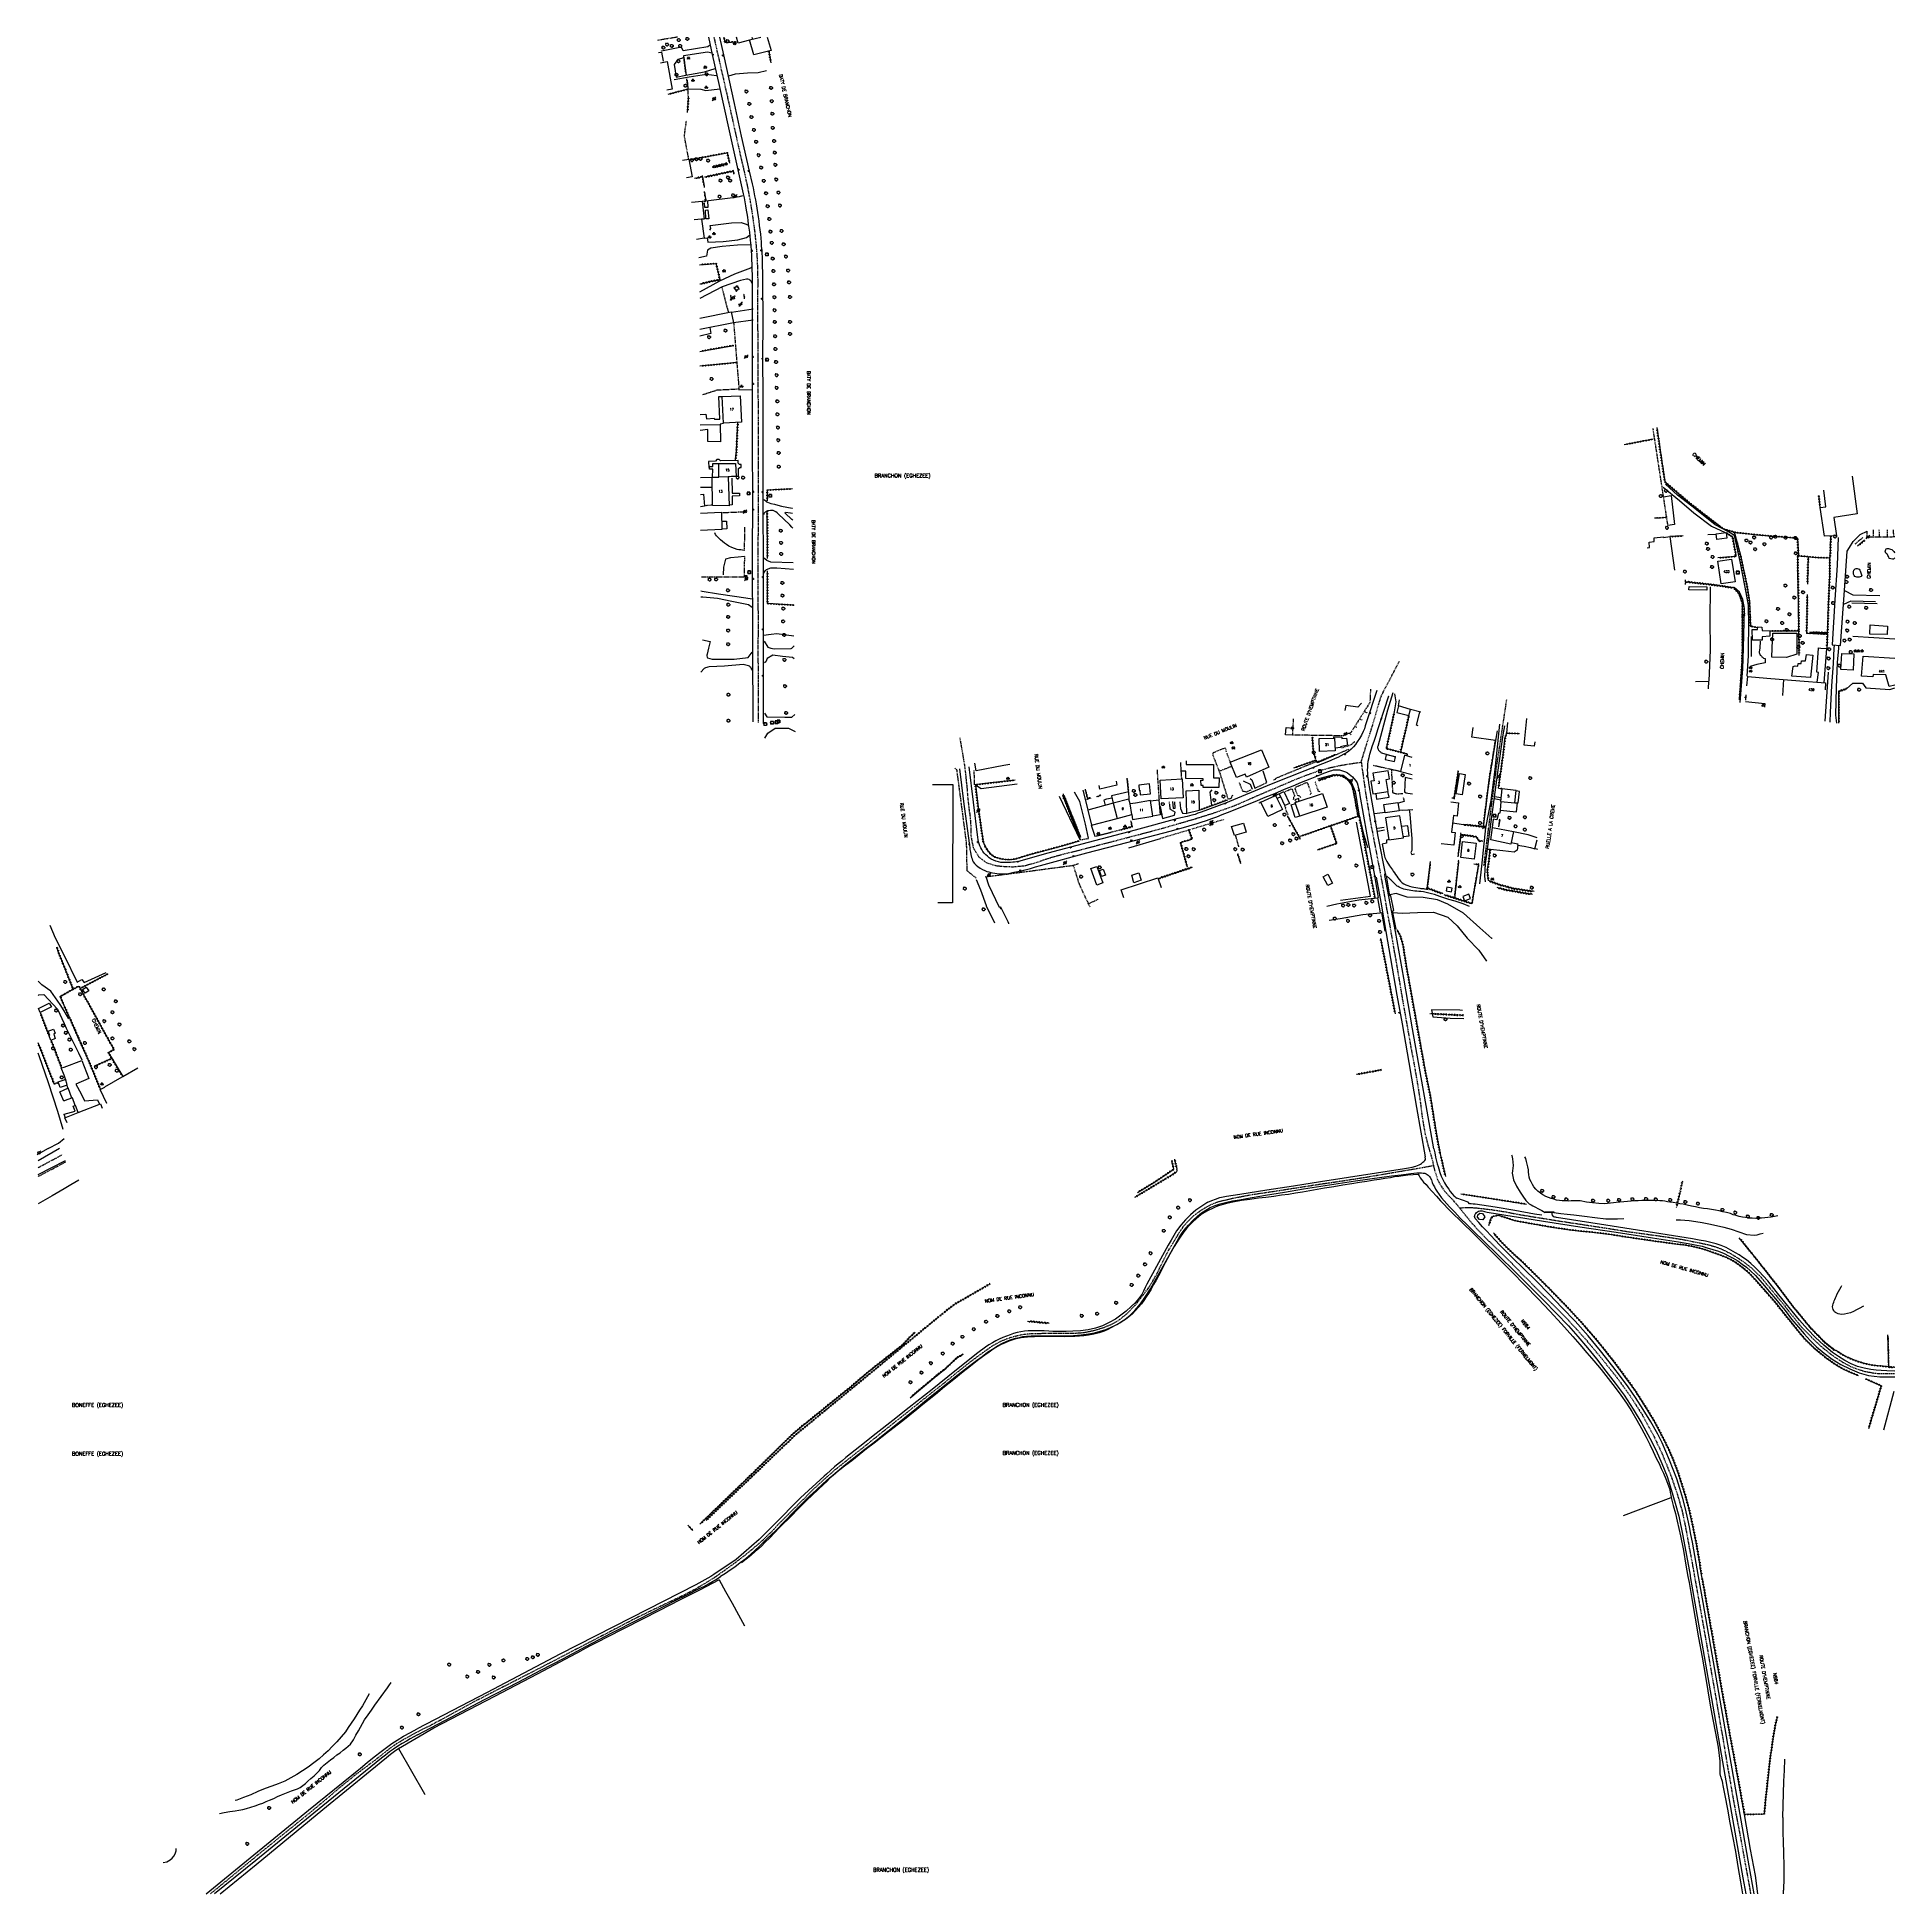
# Model space of a CAD drawing. Header units: millimetres. Extents: x 192000 to 193000, y 146000 to 147000.
import ezdxf
from ezdxf.enums import TextEntityAlignment as Align

# ---------------------------------------------------------------- set-up
doc = ezdxf.new("R2010")
doc.units = ezdxf.units.MM
doc.linetypes.add('DASHED', pattern=[0.75, 0.5, -0.25])
doc.layers.get('0').update_dxf_attribs({"linetype": 'CONTINUOUS'})
for name, color, linetype in [('W0001', 6, 'DASHED'), ('W0008', 7, 'CONTINUOUS'), ('W0017', 7, 'CONTINUOUS'), ('W0071', 7, 'CONTINUOUS'), ('W0101', 7, 'CONTINUOUS'), ('W0104', 1, 'CONTINUOUS'), ('W0105', 7, 'CONTINUOUS'), ('W0112', 1, 'DASHED'), ('W0120', 7, 'CONTINUOUS'), ('W0132', 7, 'CONTINUOUS'), ('W0211', 2, 'CONTINUOUS'), ('W0214', 2, 'CONTINUOUS'), ('W0220', 5, 'DASHED'), ('W0300', 7, 'CONTINUOUS'), ('W0303', 7, 'CONTINUOUS'), ('W0310', 3, 'CONTINUOUS'), ('W0322', 7, 'CONTINUOUS'), ('W0323', 7, 'CONTINUOUS'), ('W0330', 7, 'CONTINUOUS'), ('W0333', 7, 'CONTINUOUS'), ('W0401', 7, 'CONTINUOUS'), ('W0420', 7, 'CONTINUOUS'), ('W0473', 7, 'CONTINUOUS'), ('W0510', 5, 'CONTINUOUS'), ('W0515', 5, 'CONTINUOUS'), ('W0850', 7, 'CONTINUOUS'), ('W0980', 7, 'CONTINUOUS'), ('W0989', 7, 'CONTINUOUS'), ('W0990', 7, 'CONTINUOUS'), ('W0991', 7, 'CONTINUOUS'), ('W1102', 7, 'CONTINUOUS')]:
    doc.layers.add(name, color=color, linetype=linetype)
doc.styles.get("Standard").update_dxf_attribs({"font": 'romans.shx', "width": 0.85})

# ---------------------------------------------------------------- blocks, each defined once
blk = doc.blocks.new('T300')
for p, q in [((-0.8, 0.5), (-0.9, 0.3)), ((-0.9, 0.3), (-0.9, 0.2)), ((-0.9, 0.2), (-0.7, 0.1)), ((-0.7, 0.6), (-0.8, 0.5)), ((-0.8, -0.1), (-0.7, 0.1)), ((-0.6, 0.7), (-0.7, 0.6)), ((-0.7, 0.1), (-0.7, 0.1)), ((-0.5, 0.7), (-0.6, 0.7)), ((-0.3, 0.6), (-0.5, 0.7)), ((-0.3, 0.6), (-0.2, 0.7)), ((-0.2, 0.6), (-0.3, 0.6)), ((-0.2, 0.7), (-0.1, 0.8)), ((-0.1, 0.8), (0.1, 0.8)), ((0.1, 0.8), (0.2, 0.7)), ((0.2, 0.7), (0.3, 0.6)), ((0.3, 0.6), (0.4, 0.5)), ((0.5, 0.5), (0.3, 0.5)), ((0.4, 0.5), (0.4, 0.5)), ((0.6, 0.4), (0.5, 0.5)), ((0.6, 0.4), (0.7, 0.3)), ((0.7, 0.3), (0.7, 0.2)), ((0.7, 0.2), (0.7, 0.1)), ((0.7, 0.1), (0.7, -0.2)), ((-0.8, -0.2), (-0.8, -0.1)), ((-0.7, -0.3), (-0.8, -0.2)), ((-0.8, -0.2), (-0.8, -0.2)), ((-0.7, -0.4), (-0.7, -0.3)), ((-0.5, -0.5), (-0.7, -0.4)), ((-0.4, -0.5), (-0.5, -0.5)), ((-0.4, -0.5), (-0.3, -0.5)), ((-0.3, -0.5), (-0.3, -0.4)), ((-0.3, -0.6), (-0.3, -0.5)), ((-0.3, -0.5), (-0.3, -0.5)), ((-0.2, -0.7), (-0.3, -0.6)), ((-0.1, -0.8), (-0.2, -0.7)), ((0.1, -0.8), (-0.1, -0.8)), ((0.2, -0.7), (0.1, -0.8)), ((0.3, -0.5), (0.2, -0.5)), ((0.3, -0.6), (0.2, -0.7)), ((0.2, -0.7), (0.2, -0.7)), ((0.5, -0.4), (0.3, -0.5)), ((0.3, -0.5), (0.3, -0.6)), ((0.3, -0.5), (0.3, -0.5)), ((0.6, -0.3), (0.5, -0.4)), ((0.7, -0.2), (0.6, -0.3)), ((0.6, -0.3), (0.6, -0.3))]:
    blk.add_line(p, q)
blk = doc.blocks.new('T473')
for p, q in [((-0.166667, 0.166667), (0.166667, -0.166667)), ((-0.166667, -0.166667), (0.166667, 0.166667)), ((0.500001, 0.500001), (1.000002, 1.000002)), ((-1.000002, -1.000002), (-0.500001, -0.500001))]:
    blk.add_line(p, q)
blk.add_ellipse((0, 0), major_axis=(0.471405, 0.471405), ratio=1, start_param=5.4977871438, end_param=11.780972451)
blk = doc.blocks.new('T420')
for p, q in [((0.7, 0.7), (-0.8, 0.7)), ((-0.8, 0.7), (-0.8, -0.8)), ((0.7, 0.7), (0.7, -0.8)), ((0.7, -0.8), (-0.8, -0.8))]:
    blk.add_line(p, q)
blk.add_ellipse((0, 0), major_axis=(-0.53, 0.53), ratio=1, start_param=3.926991, end_param=10.210176)
blk = doc.blocks.new('T401')
for p, q in [((-0.3, 0.3), (0, 0.3)), ((-0.3, -0.25), (-0.3, 0.3)), ((-0.3, 0.15), (0, 0.15)), ((-0.3, 0), (0, 0)), ((0, 0.3), (0, -0.25)), ((-0.3, -0.15), (0, -0.15)), ((-0.3, -0.25), (-0.3, -0.3)), ((-0.3, -0.3), (0, -0.3)), ((0, -0.3), (0, -0.25))]:
    blk.add_line(p, q)
blk = doc.blocks.new('T303')
for p, q in [((-0.8, 0), (-0.3, 0.2)), ((-0.3, -0.2), (-0.8, 0)), ((-0.3, 0.2), (0, 0.8)), ((0, 0.8), (0.3, 0.2)), ((0.3, 0.2), (0.8, 0)), ((0.8, 0), (0.3, -0.2)), ((-0.5, -0.6), (-0.3, -0.2)), ((0, -0.3), (-0.5, -0.6)), ((0.6, -0.6), (0, -0.3)), ((0.3, -0.2), (0.6, -0.6))]:
    blk.add_line(p, q)
blk = doc.blocks.new('T850')
for p, q in [((-0.2, -0.1), (0, 0.3)), ((0, 0.3), (0.2, -0.1)), ((-0.2, -0.1), (0.2, -0.1))]:
    blk.add_line(p, q)
for major_axis in [(-0.106, 0.106), (-0.0354, 0.0354), (-0.0236, 0.0236)]:
    blk.add_ellipse((0, 0), major_axis=major_axis, ratio=1, start_param=3.926991, end_param=10.210176)
blk = doc.blocks.new('t323o')
at = {"color": 0, "linetype": 'Continuous'}
for radius in [0.25, 0.15]:
    blk.add_circle((0, 0), radius, dxfattribs=at)
blk = doc.blocks.new('t322o')
at = {"color": 0, "linetype": 'Continuous'}
for radius in [0.25, 0.15]:
    blk.add_circle((0, 0), radius, dxfattribs=at)
blk = doc.blocks.new('t310o')
at = {"color": 0, "linetype": 'Continuous'}
for centre, start, end in [((-0.5, 0.4), 216.8699, 323.1304), ((0.5, -0.4), 36.8699, 143.1303)]:
    blk.add_arc(centre, 0.625, start, end, dxfattribs=at)
blk = doc.blocks.new('t220o')
at = {"color": 0, "linetype": 'Continuous'}
for p, q in [((-0.25, 0.25), (0.25, 0.25)), ((-0.25, -0.25), (0.25, -0.25))]:
    blk.add_line(p, q, dxfattribs=at)

msp = doc.modelspace()

# ---------------------------------------------------------------- linework, layer by layer
at = {"layer": 'W0001'}
for points in [[(192364, 147000), (192364.3, 146998.5), (192371.4, 146967.3), (192377.2, 146941), (192378.9, 146933.6), (192380.6, 146926.1), (192382.2, 146918.7), (192383.6, 146911.2), (192384.8, 146903.4), (192385.9, 146895.6), (192386.7, 146887.8), (192387.3, 146880), (192387.5, 146873.8), (192387.6, 146867.5), (192387.5, 146861.3), (192387.5, 146855.1), (192387.5, 146851.4), (192387.5, 146847.7), (192387.5, 146844), (192387.6, 146840.4), (192387.6, 146836.7), (192387.6, 146833), (192387.6, 146829.3), (192387.6, 146825.6), (192387.6, 146821.8), (192387.6, 146818), (192387.7, 146814.2), (192387.7, 146810.4), (192387.7, 146806.6), (192387.8, 146802.9), (192387.8, 146799.1), (192387.8, 146795.3), (192387.8, 146792.4), (192387.8, 146789.6), (192387.8, 146786.8), (192387.8, 146783.9), (192387.8, 146781.1), (192387.8, 146778.3), (192387.8, 146775.5), (192387.8, 146772.6), (192387.8, 146768.7), (192387.8, 146764.8), (192387.8, 146761), (192387.8, 146757.1), (192387.8, 146753.2), (192387.8, 146749.3), (192387.8, 146745.4), (192387.8, 146741.5), (192387.8, 146737.8), (192387.8, 146734), (192387.7, 146730.3), (192387.7, 146726.5), (192387.6, 146722.8), (192387.6, 146719), (192387.6, 146715.3), (192387.6, 146711.5), (192387.6, 146707.7), (192387.6, 146703.9), (192387.6, 146700.1), (192387.7, 146696.3), (192387.7, 146692.5), (192387.8, 146688.7), (192387.8, 146684.8), (192387.8, 146681), (192387.8, 146678.5), (192387.7, 146676), (192387.7, 146673.5), (192387.6, 146671)], [(192387.6, 146671), (192387.9, 146653.2), (192387.8, 146630.8)], [(192712.6, 146609.5), (192714.1, 146614.6), (192715.7, 146619.7), (192717.3, 146624.8), (192718.9, 146629.9), (192720.4, 146635.1), (192721.9, 146640.4), (192723.6, 146645.6), (192733.3, 146664.1)], [(192790.8, 146643), (192790.8, 146643), (192785.4, 146607.3), (192781.9, 146580.7), (192778.5, 146553.4)], [(192496.4, 146622.7), (192498.8, 146608.6), (192499.4, 146604), (192499.7, 146601.1), (192500, 146598.2), (192500.3, 146595.3), (192500.5, 146592.4), (192500.8, 146589.5), (192501.1, 146586.6), (192501.4, 146583.7), (192501.9, 146580.9), (192502.3, 146575.5), (192502.4, 146569.7), (192503.6, 146563.6), (192506.7, 146558.4), (192510.9, 146555.3), (192515.8, 146553.8), (192520.7, 146553.3), (192525.4, 146553.2), (192531.5, 146553.8), (192537.5, 146555.4), (192543.3, 146557.5), (192549.1, 146559.2), (192556.6, 146561.1), (192564.1, 146563), (192571.6, 146565), (192579.1, 146566.9), (192585.9, 146568.7), (192592.8, 146570.5), (192599.6, 146572.3), (192606.4, 146574.2), (192614.9, 146576.6), (192623.4, 146579.1), (192631.8, 146581.7), (192640.2, 146584.6), (192643.5, 146585.8), (192646.7, 146587.1), (192649.9, 146588.5), (192653.1, 146589.9), (192656.3, 146591.3), (192659.5, 146592.7), (192662.7, 146594.1), (192665.9, 146595.4), (192671.8, 146597.9), (192677.6, 146600.4), (192683.5, 146602.7), (192689.5, 146604.8), (192695.2, 146606.4), (192700.9, 146607.7), (192706.8, 146608.7), (192712.6, 146609.5)], [(192712.6, 146609.5), (192713.5, 146603.2), (192714.4, 146596.9), (192715.3, 146590.6), (192716.4, 146584.3), (192717.1, 146579.9), (192717.9, 146575.4), (192718.8, 146571), (192719.6, 146566.6), (192720.5, 146562.1), (192721.3, 146557.7), (192722.2, 146553.3), (192723, 146548.9), (192724.7, 146539.7), (192726.3, 146530.5), (192728, 146521.3), (192729.6, 146512.1), (192730.4, 146507.4), (192731.3, 146502.6), (192732.1, 146497.8), (192732.9, 146493), (192733.7, 146488.2), (192734.5, 146483.5), (192735.3, 146478.7), (192736.2, 146473.9), (192737.8, 146464.8), (192739.4, 146455.7), (192741.1, 146446.6), (192742.7, 146437.5), (192744.2, 146428.1), (192745.4, 146418.6), (192747, 146409.2), (192749.5, 146399.9), (192750.1, 146398), (192750.6, 146396.1), (192751.1, 146394.2), (192751.5, 146392.3)], [(192000, 146391.1), (192000, 146391.1), (192003.5, 146393), (192007, 146394.9), (192010.5, 146396.7), (192013.1, 146398.2)], [(192365.1, 146171), (192371.1, 146175.2), (192377, 146179.5), (192382.8, 146184.1), (192388.4, 146188.8), (192390.5, 146190.7), (192392.5, 146192.6), (192394.4, 146194.5), (192396.4, 146196.5), (192398.3, 146198.5), (192400.2, 146200.5), (192402.2, 146202.5), (192404.1, 146204.5), (192409, 146209.3), (192413.9, 146214.2), (192418.8, 146219.1), (192423.9, 146223.7), (192429.5, 146228.6), (192435.3, 146233.3), (192441.2, 146237.9), (192447, 146242.5), (192456.9, 146250.5), (192466.9, 146258.4), (192476.9, 146266.4), (192486.9, 146274.3), (192491.6, 146278.1), (192496.3, 146281.9), (192501, 146285.7), (192505.8, 146289.3), (192508.9, 146291.5), (192512, 146293.8), (192515.2, 146295.9), (192518.6, 146297.7), (192521.5, 146298.9), (192524.4, 146299.9), (192527.4, 146300.7), (192530.4, 146301.3), (192533.8, 146301.7), (192537.3, 146301.8), (192540.8, 146301.9), (192544.2, 146302), (192546.9, 146302), (192549.6, 146302), (192552.2, 146302), (192554.9, 146301.9), (192557.6, 146302), (192560.3, 146302.1), (192563, 146302.3), (192565.7, 146302.8), (192569.9, 146303.8), (192574.1, 146305.1), (192578.2, 146306.8), (192582.1, 146309), (192586.7, 146312.7), (192590.8, 146316.9), (192594.4, 146321.5), (192597.9, 146326.1), (192599.7, 146328.9), (192601.3, 146331.7), (192602.9, 146334.6), (192604.3, 146337.6), (192605.8, 146340.5), (192607.2, 146343.4), (192608.7, 146346.3), (192610.4, 146349.2), (192612.6, 146352.7), (192614.7, 146356.3), (192617.1, 146359.7), (192619.9, 146362.9), (192622.5, 146365.3), (192625.4, 146367.5), (192628.4, 146369.5), (192631.6, 146371.2), (192635.4, 146372.7), (192639.3, 146373.7), (192643.2, 146374.6), (192647.2, 146375.4), (192654, 146376.7), (192660.8, 146377.7), (192667.6, 146378.7), (192674.5, 146379.8), (192680.3, 146380.7), (192686.1, 146381.6), (192691.9, 146382.5), (192697.7, 146383.3), (192703.5, 146384.2), (192709.3, 146385.1), (192715.1, 146386), (192720.9, 146387), (192728.6, 146388.3), (192736.2, 146389.6), (192743.9, 146390.9), (192751.5, 146392.3)], [(192751.5, 146392.3), (192752.1, 146389.8), (192752.9, 146387.3), (192753.7, 146384.8), (192754.9, 146382.4), (192756, 146380.6), (192757.2, 146378.9), (192758.6, 146377.3), (192760, 146375.8), (192761.4, 146374.3), (192762.8, 146372.7), (192764.2, 146371.2), (192765.5, 146369.5)], [(192765.5, 146369.5), (192767.8, 146369.6), (192770.2, 146369.6), (192772.5, 146369.6), (192774.9, 146369.4), (192778.8, 146369), (192782.8, 146368.5), (192786.7, 146367.9), (192790.6, 146367.3), (192794.5, 146366.5), (192798.4, 146365.8), (192802.3, 146365.1), (192806.2, 146364.5), (192818.7, 146362.5), (192831.2, 146360.6), (192843.7, 146358.7), (192856.2, 146356.7), (192860.6, 146356.1), (192864.9, 146355.5), (192869.2, 146354.9), (192873.6, 146354.3), (192877.9, 146353.7), (192882.2, 146353), (192886.6, 146352.3), (192890.9, 146351.4), (192895, 146350.6), (192899.1, 146349.7), (192903.1, 146348.6), (192907.1, 146347.1), (192911.4, 146344.9), (192915.6, 146342.4), (192919.6, 146339.6), (192923.4, 146336.6), (192926.9, 146333.2), (192930, 146329.6), (192933, 146325.9), (192936.1, 146322.2), (192938.1, 146319.8), (192940.1, 146317.4), (192942, 146314.9), (192943.9, 146312.4), (192945.9, 146310), (192947.9, 146307.5), (192949.9, 146305.1), (192952.1, 146302.8), (192955.1, 146299.7), (192958.3, 146296.7), (192961.6, 146293.8), (192965, 146291.1), (192967.7, 146289.1), (192970.4, 146287.3), (192973.2, 146285.6), (192976.1, 146284.1), (192978.6, 146283.1), (192981.2, 146282.2), (192983.8, 146281.4), (192986.5, 146280.9), (192988.6, 146280.5), (192990.7, 146280.3), (192992.9, 146280.2), (192995, 146280.2), (192997.2, 146280.2), (192999.3, 146280.2), (193000, 146280.2)], [(192765.5, 146369.5), (192772.7, 146360.6), (192780.6, 146352.3), (192788.9, 146344.4), (192796.9, 146336.3), (192801.4, 146331.7), (192806, 146327.1), (192810.6, 146322.5), (192815.3, 146318), (192819.8, 146313.4), (192824.4, 146308.7), (192828.8, 146303.9), (192833.1, 146299.1), (192841.5, 146289.1), (192849.6, 146279), (192857.3, 146268.4), (192864.3, 146257.4), (192869.8, 146247.3), (192874.7, 146236.9), (192879, 146226.3), (192882.8, 146215.4), (192885.5, 146205.9), (192887.5, 146196.2), (192889.3, 146186.4), (192891.1, 146176.7), (192891.4, 146175.3), (192891.6, 146173.9), (192891.9, 146172.4), (192892.1, 146171)], [(192365.1, 146171), (192365, 146170.9), (192364.8, 146170.7), (192364.7, 146170.6), (192364.5, 146170.5), (192359.2, 146167.2), (192353.8, 146164), (192348.2, 146161.1), (192342.6, 146158.4), (192336.9, 146155.7), (192331.3, 146153), (192325.7, 146150.3), (192320.1, 146147.5), (192307.6, 146141), (192295.1, 146134.5), (192282.6, 146128), (192270.1, 146121.5), (192257.8, 146115.2), (192245.5, 146108.9), (192233.2, 146102.6), (192221.1, 146095.9), (192217.7, 146094), (192214.2, 146092.2), (192210.8, 146090.4), (192207.3, 146088.7), (192203.8, 146086.9), (192200.3, 146085), (192196.9, 146083.1), (192193.5, 146081.1), (192191.6, 146079.8), (192189.7, 146078.5), (192187.9, 146077.1), (192186.1, 146075.7), (192184.3, 146074.2), (192182.5, 146072.8), (192180.7, 146071.4), (192178.8, 146070), (192170.7, 146063.9), (192162.8, 146057.5), (192155.1, 146050.9), (192147.3, 146044.4), (192139.4, 146038), (192131.6, 146031.7), (192123.7, 146025.3), (192115.9, 146018.9), (192107.8, 146012.3), (192099.7, 146005.6), (192092.8, 146000)], [(192892.1, 146171), (192893.4, 146163.7), (192894.7, 146156.4), (192896, 146149.1), (192897.3, 146141.7), (192899, 146132.1), (192900.6, 146122.5), (192902.3, 146112.9), (192904, 146103.3), (192905, 146097.3), (192906, 146091.3), (192907.1, 146085.3), (192908.1, 146079.3), (192909.1, 146073.2), (192910.1, 146067.2), (192911.2, 146061.2), (192912.2, 146055.2), (192913.1, 146050.3), (192914, 146045.3), (192914.9, 146040.4), (192915.9, 146035.4), (192916.8, 146030.5), (192917.7, 146025.6), (192918.6, 146020.6), (192919.5, 146015.7), (192921.9, 146002.5), (192922.3, 146000)]]:
    msp.add_lwpolyline(points, dxfattribs=at)
at = {"layer": 'W0008'}
for points in [[(192361.1, 147000), (192363.1, 146990.7), (192366.9, 146974), (192371.8, 146951.1), (192376.9, 146928.5), (192377.6, 146925.3), (192378.3, 146922), (192379, 146918.8), (192379.7, 146915.6), (192380.2, 146913.4), (192380.6, 146911.3), (192381, 146909.1), (192381.4, 146906.9), (192381.7, 146905), (192382, 146903.1), (192382.3, 146901.2), (192382.5, 146899.3), (192382.8, 146897.1), (192383.1, 146895), (192383.4, 146892.8), (192383.6, 146890.7), (192383.8, 146887.8), (192384, 146884.9), (192384.2, 146882.5), (192384.3, 146880.1), (192384.4, 146877.7), (192384.5, 146875.3), (192384.6, 146871.5), (192384.6, 146867.7), (192384.6, 146863.9), (192384.6, 146860.1), (192384.6, 146844.5), (192384.6, 146827.9), (192384.6, 146813.3), (192384.6, 146794.4), (192384.6, 146776.5), (192384.7, 146755.3), (192384.7, 146745.5), (192384.6, 146725.5), (192384.6, 146708.5), (192384.8, 146687.9), (192384.7, 146671)], [(192390.7, 146671), (192390.7, 146681), (192390.7, 146709.2), (192390.6, 146755.1), (192390.6, 146781.6), (192390.6, 146807.2), (192390.4, 146826.8), (192390.6, 146847), (192390.6, 146848.7), (192390.6, 146850.5), (192390.6, 146852.2), (192390.5, 146853.9), (192390.5, 146856.6), (192390.4, 146859.3), (192390.4, 146864.6), (192390.3, 146869.9), (192390.3, 146872), (192390.3, 146874), (192390.2, 146876), (192390.2, 146878.1), (192390.1, 146879.9), (192390.1, 146881.6), (192390, 146883.4), (192389.9, 146885.2), (192389.7, 146887.3), (192389.6, 146889.5), (192389.4, 146891.7), (192389.2, 146893.9), (192388.9, 146896.2), (192388.6, 146898.6), (192388.3, 146901), (192388, 146903.3), (192387.7, 146905.6), (192387.3, 146907.9), (192386.9, 146910.2), (192386.5, 146912.4), (192386.1, 146914.6), (192385.7, 146916.7), (192385.3, 146918.9), (192384.8, 146921), (192383.1, 146927.8), (192378.9, 146946.7), (192375, 146964.2), (192369.3, 146990.4), (192367.2, 147000)], [(192384.7, 146671), (192385, 146631.3)], [(192390.7, 146630.3), (192390.7, 146671)], [(192721.1, 146648.1), (192715.3, 146630.7), (192714.8, 146629.1), (192714.3, 146627.5), (192713.7, 146626), (192712.8, 146624.1), (192711.7, 146622.2), (192710.5, 146620.4), (192709.5, 146619), (192708.4, 146617.7), (192707.2, 146616.5), (192705.9, 146615.5), (192704.6, 146614.6), (192703.3, 146613.8), (192701.7, 146612.9), (192700.1, 146612.1), (192698.5, 146611.4), (192696.2, 146610.4), (192694, 146609.5), (192691.7, 146608.6), (192664.1, 146597.6), (192639.5, 146587.5), (192626.4, 146582.5), (192624.7, 146582), (192623.1, 146581.4), (192621.3, 146580.9), (192618.8, 146580.2), (192616.3, 146579.7), (192613.8, 146579.1)], [(192725.8, 146548.7), (192721.8, 146569.5), (192717.8, 146592.1), (192717.5, 146594.2), (192717.1, 146596.3), (192716.7, 146598.4), (192716.5, 146600.2), (192716.2, 146601.9), (192716.1, 146603.7), (192716, 146605.2), (192716.1, 146606.8), (192716.2, 146608.3), (192716.4, 146610.1), (192716.8, 146612), (192717.2, 146613.8), (192717.9, 146616.1), (192718.7, 146618.5), (192719.6, 146620.8), (192720.6, 146624), (192721.6, 146627.1), (192722.6, 146630.3), (192727.5, 146645.3), (192727.5, 146645.3), (192727.5, 146645.3), (192727.5, 146645.3)], [(192787.1, 146630), (192787.1, 146630), (192784.5, 146605.6), (192782.4, 146588.9), (192779.6, 146574.2), (192777.4, 146553.5), (192776.3, 146543.9)], [(192779.5, 146545), (192779.1, 146548.2), (192779.5, 146554.8), (192782.9, 146580.1), (192786.1, 146603.9), (192789.1, 146624.3), (192790, 146629.1)], [(192496.2, 146605.9), (192496.2, 146605.9), (192496.2, 146605.9), (192496.2, 146605.9), (192498.5, 146588.3), (192501.5, 146565.8), (192501.6, 146564.7), (192501.8, 146563.6), (192501.9, 146562.5), (192502.2, 146561.1), (192502.4, 146559.7), (192502.8, 146558.2), (192503, 146557.4), (192503.3, 146556.6), (192503.7, 146555.9), (192504.4, 146554.9), (192505.3, 146554.1), (192506.2, 146553.3), (192507.3, 146552.5), (192508.6, 146551.7), (192509.9, 146551.1), (192511, 146550.7), (192512, 146550.4), (192513.1, 146550.1), (192514.1, 146549.9), (192515.2, 146549.7), (192516.3, 146549.5), (192517.9, 146549.4), (192519.5, 146549.3), (192521.1, 146549.3), (192522.6, 146549.5), (192524.1, 146549.9), (192525.6, 146550.2), (192527.6, 146550.6), (192529.7, 146551), (192531.7, 146551.5), (192534.5, 146552.2), (192537.2, 146553.1), (192539.9, 146553.9), (192564.8, 146560.6), (192586.3, 146566.2), (192609.8, 146572.4), (192618.1, 146574.7)], [(192613.8, 146579.1), (192590.8, 146572.9), (192565.6, 146566.3), (192543.9, 146560.5), (192528, 146556.1), (192527, 146555.9), (192525.9, 146555.7), (192524.9, 146555.6), (192523.7, 146555.5), (192522.4, 146555.4), (192521.2, 146555.4), (192519.9, 146555.4), (192518.5, 146555.5), (192517.2, 146555.8), (192515.9, 146556.2), (192514.5, 146556.7), (192513.3, 146557.3), (192512.3, 146558), (192511.3, 146558.8), (192510.4, 146559.6), (192509.6, 146560.5), (192508.9, 146561.4), (192508.2, 146562.4), (192507.7, 146563.4), (192507.2, 146564.5), (192506.8, 146565.5), (192506.5, 146566.6), (192506.3, 146567.8), (192506.1, 146568.9), (192501.5, 146607), (192501.5, 146607), (192501.5, 146607), (192501.5, 146607), (192501.5, 146607)], [(192618.1, 146574.7), (192619.9, 146575.2), (192621.8, 146575.8), (192623.7, 146576.3), (192626.5, 146577.2), (192629.3, 146578.1), (192632.1, 146579.1), (192634.9, 146580.1), (192637.8, 146581.3), (192640.6, 146582.4), (192645.6, 146584.4), (192650.5, 146586.4), (192655.5, 146588.4), (192660.8, 146590.6), (192666.1, 146592.7), (192671.3, 146594.9), (192675.9, 146596.8), (192680.5, 146598.7), (192685.1, 146600.5), (192688.7, 146602), (192692.4, 146603.5), (192696, 146604.9), (192696.8, 146605.1), (192697.6, 146605.3), (192698.4, 146605.4), (192699.6, 146605.4), (192700.9, 146605.3), (192702, 146605), (192703.1, 146604.7), (192704.2, 146604.3), (192705.2, 146603.7), (192706.2, 146603.1), (192707.1, 146602.4), (192708, 146601.6), (192708.9, 146600.6), (192709.7, 146599.5), (192710.4, 146598.3), (192710.8, 146597.2), (192711, 146596), (192711.3, 146594.9), (192711.4, 146594.1), (192711.6, 146593.4), (192711.7, 146592.7), (192715.7, 146570.4), (192719.9, 146547.6)], [(192720.6, 146547.6), (192723.2, 146534.1), (192725.9, 146518.4), (192728.4, 146503.8), (192731.7, 146484), (192734.6, 146468.5), (192738.2, 146447.7), (192742.4, 146423.5), (192747, 146397)], [(192751.7, 146401.3), (192748.1, 146421.5), (192744.4, 146442.7), (192740.2, 146465.8), (192735.5, 146493.1), (192731.1, 146518.3), (192725.4, 146548.5)], [(192011.6, 146401.4), (192000, 146394.8), (192000, 146394.8)], [(192751.7, 146401.3), (192752.2, 146399.1), (192752.7, 146396.8), (192753.2, 146394.6), (192753.6, 146393.2), (192754, 146391.8), (192754.4, 146390.4), (192755, 146388.5), (192755.7, 146386.6), (192756.5, 146384.8), (192757.5, 146382.9), (192758.6, 146381.2), (192759.8, 146379.5), (192760.6, 146378.3), (192761.5, 146377.1), (192762.5, 146376), (192763, 146375.5), (192763.6, 146375.1), (192764.1, 146374.6)], [(192000, 146387.5), (192000, 146387.5), (192014.7, 146394.9)], [(192630, 146372.5), (192632.1, 146373.4), (192634.2, 146374.2), (192636.4, 146375), (192640, 146375.8), (192643.6, 146376.3), (192647.3, 146376.8), (192661.7, 146379.2), (192676.2, 146381.4), (192690.7, 146383.6), (192705.8, 146386), (192720.9, 146388.3), (192736, 146390.6), (192738, 146391), (192740.1, 146391.3), (192742.1, 146391.9), (192742.9, 146392.2), (192743.8, 146392.6), (192744.6, 146393), (192745, 146393.3), (192745.4, 146393.7), (192745.8, 146394), (192746.4, 146394.5), (192746.9, 146395), (192747.2, 146395.5), (192747.2, 146396), (192747.1, 146396.5), (192747, 146397)], [(192650.8, 146374.5), (192661.1, 146376.3), (192671.3, 146378), (192681.6, 146379.7), (192695.6, 146381.9), (192709.6, 146384), (192723.7, 146386), (192728.9, 146386.7), (192734.2, 146387.3), (192739.4, 146388), (192741, 146388.2), (192742.6, 146388.3), (192744.2, 146388.4), (192745.1, 146388.3), (192746, 146388.2), (192746.9, 146388.1), (192747.5, 146387.8), (192748.2, 146387.5), (192748.7, 146387.1), (192749.1, 146386.7), (192749.4, 146386.3), (192749.7, 146385.8), (192750.4, 146384.6), (192750.9, 146383.2), (192751.4, 146381.9), (192752, 146380.8), (192752.6, 146379.6), (192753.3, 146378.5), (192754.5, 146376.7), (192755.8, 146374.9), (192757.2, 146373.2), (192760.1, 146370.1), (192763, 146367.1), (192765.9, 146364), (192769.9, 146360.1), (192774, 146356.1), (192778, 146352.2), (192786.7, 146343.6), (192795.5, 146335), (192804.1, 146326.4), (192810.9, 146319.6), (192817.6, 146312.8), (192824.2, 146305.9), (192829.3, 146300.1), (192834.4, 146294.1), (192839.3, 146288.1), (192844.4, 146281.6), (192849.4, 146275.1), (192854.2, 146268.5), (192859.1, 146261), (192863.8, 146253.4), (192868.1, 146245.5), (192871.4, 146238.7), (192874.5, 146231.7), (192877.3, 146224.7), (192879.6, 146217.7), (192881.7, 146210.5), (192883.6, 146203.4), (192885.9, 146192.9), (192887.8, 146182.3), (192889.7, 146171.7), (192889.8, 146171)], [(192367.5, 146171), (192367.6, 146171.1), (192370.2, 146172.8), (192372.7, 146174.5), (192375.3, 146176.2), (192378.2, 146178.4), (192381.1, 146180.6), (192383.9, 146182.9), (192388.4, 146187), (192392.7, 146191.3), (192397.1, 146195.6), (192402, 146200.6), (192407, 146205.7), (192412, 146210.7), (192415.5, 146214.1), (192419.1, 146217.5), (192422.6, 146220.9), (192424.4, 146222.4), (192426.2, 146224), (192428, 146225.5), (192430.4, 146227.5), (192432.7, 146229.4), (192435.1, 146231.4), (192438.5, 146234.1), (192441.9, 146236.8), (192445.3, 146239.5), (192450.3, 146243.3), (192455.2, 146247.2), (192460.1, 146251.1), (192466.6, 146256.4), (192473.1, 146261.6), (192479.6, 146266.9), (192487.2, 146273), (192494.8, 146279.1), (192502.5, 146285.1), (192505.5, 146287.3), (192508.4, 146289.5), (192511.3, 146291.7), (192514, 146293.4), (192516.7, 146295.1), (192519.5, 146296.6), (192521.8, 146297.7), (192524.1, 146298.6), (192526.5, 146299.3), (192528.5, 146299.7), (192530.4, 146300.1), (192532.4, 146300.3), (192534.8, 146300.5), (192537.1, 146300.6), (192539.5, 146300.6), (192544.1, 146300.6), (192548.8, 146300.5), (192553.4, 146300.5), (192557.6, 146300.7), (192561.7, 146301), (192565.8, 146301.6), (192569, 146302.2), (192572.1, 146303), (192575.1, 146304), (192577.6, 146305), (192580.2, 146306.2), (192582.6, 146307.6), (192585.4, 146309.5), (192588.1, 146311.7), (192590.6, 146314.1), (192593.7, 146317.8), (192596.5, 146321.8), (192599.2, 146325.8), (192613.4, 146351.5), (192614.6, 146353.5), (192615.9, 146355.5), (192617.3, 146357.5), (192619.5, 146360.1), (192621.9, 146362.6), (192624.5, 146365), (192626.6, 146366.7), (192628.9, 146368.3), (192631.2, 146369.7), (192633.9, 146370.8), (192636.7, 146371.6), (192639.5, 146372.3), (192643.2, 146373.2), (192647, 146373.8), (192650.8, 146374.5)], [(192630, 146372.5), (192626.8, 146370.3), (192623.6, 146368.2), (192620.7, 146365.8), (192618, 146363.1), (192615.5, 146360.2), (192613.2, 146357.1), (192611.6, 146354.6), (192610.2, 146352), (192608.7, 146349.3), (192597.2, 146328.3), (192596.3, 146326.5), (192595.4, 146324.6), (192594.4, 146322.8), (192592.7, 146320.5), (192590.8, 146318.3), (192588.7, 146316.3), (192586.1, 146313.8), (192583.2, 146311.6), (192580.2, 146309.6), (192576.8, 146307.7), (192573.2, 146306), (192569.5, 146304.7), (192565.5, 146303.8), (192561.4, 146303.3), (192557.3, 146303), (192553.7, 146302.9), (192550.2, 146302.9), (192546.6, 146302.9), (192544.3, 146303), (192541.9, 146303.2), (192539.6, 146303.3), (192537.4, 146303.3), (192535.3, 146303.3), (192533.2, 146303.2), (192531.2, 146303), (192529.3, 146302.7), (192527.4, 146302.3), (192525.4, 146301.8), (192523.5, 146301.1), (192521.5, 146300.4), (192519.6, 146299.7), (192517.7, 146298.8), (192515.9, 146297.9), (192514, 146296.8), (192512.1, 146295.7), (192510.2, 146294.4), (192508.8, 146293.4), (192507.5, 146292.4), (192506.1, 146291.3), (192493.8, 146281.5), (192481.5, 146271.7), (192469.2, 146262), (192460.3, 146255), (192451.4, 146247.9), (192442.5, 146240.9), (192440, 146239), (192437.6, 146237), (192435.1, 146235), (192433, 146233.3), (192430.9, 146231.6), (192428.9, 146229.9), (192426.7, 146228), (192424.6, 146226.1), (192423.4, 146225)], [(192809.8, 146365.5), (192806, 146366), (192795.3, 146368), (192784.7, 146369.9), (192773.9, 146371.4), (192772.9, 146371.5), (192771.9, 146371.6), (192770.9, 146371.7), (192770.2, 146372.6), (192764.1, 146374.6)], [(192864.5, 146260.9), (192860.3, 146267.4), (192856.4, 146273.1), (192852.3, 146278.6), (192848.1, 146284.1), (192841.5, 146292.4), (192834.8, 146300.5), (192827.8, 146308.4), (192820.9, 146315.7), (192813.9, 146322.9), (192806.8, 146330.1), (192800.3, 146336.5), (192793.7, 146342.9), (192787.3, 146349.4), (192784.8, 146352), (192782.4, 146354.5), (192780, 146357.1), (192777.9, 146359.3), (192775.9, 146361.5), (192773.9, 146363.7), (192773.8, 146364.3), (192773.7, 146364.8), (192773.8, 146365.4), (192774, 146366), (192774.3, 146366.5), (192774.7, 146367), (192775.2, 146367.3), (192775.8, 146367.6), (192776.4, 146367.8), (192777.7, 146367.8), (192779, 146367.5), (192780.4, 146367.2), (192790.5, 146365.6), (192800.7, 146363.9), (192810.8, 146362.3), (192830.3, 146359.3), (192849.9, 146356.4), (192869.4, 146353.4), (192876.5, 146352.3), (192883.5, 146351.1), (192890.6, 146350), (192893.4, 146349.4), (192896.2, 146348.8), (192899, 146348), (192902, 146347.1), (192905, 146346.1), (192908, 146344.9), (192910.5, 146343.7), (192913, 146342.4), (192915.4, 146340.9), (192917.7, 146339.2), (192920.1, 146337.5), (192922.3, 146335.6), (192924.9, 146333.1), (192927.3, 146330.3), (192929.8, 146327.5), (192932.3, 146324.5), (192934.8, 146321.5), (192937.3, 146318.5), (192940.9, 146314.1), (192944.4, 146309.6), (192948.1, 146305.2), (192951.2, 146301.6), (192954.4, 146298.1), (192957.8, 146294.7), (192962, 146291.2), (192966.3, 146288), (192971, 146285.1), (192975.8, 146282.7), (192980.8, 146280.7), (192985.9, 146279.2), (192992, 146278.5), (192998.4, 146278.5), (193000, 146278.5)], [(193000, 146281.5), (192995.6, 146281.7), (192992.7, 146281.9), (192989.9, 146282), (192987, 146282.4), (192983.4, 146283.1), (192979.9, 146284.1), (192976.4, 146285.5), (192973, 146287.3), (192969.7, 146289.4), (192966.5, 146291.6), (192961.7, 146295.5), (192957.3, 146299.7), (192953, 146304.1), (192948.7, 146308.9), (192944.7, 146313.9), (192940.6, 146318.9), (192936.1, 146324.5), (192931.6, 146330.1), (192926.7, 146335.4), (192924.6, 146337.5), (192922.4, 146339.5), (192920.1, 146341.4), (192918.2, 146342.8), (192916.2, 146344.1), (192914.2, 146345.3), (192911.7, 146346.7), (192909.1, 146348.1), (192906.4, 146349.2), (192903.7, 146350.1), (192900.9, 146350.8), (192898, 146351.5), (192894.6, 146352.1), (192891.1, 146352.7), (192887.6, 146353.3), (192844.4, 146360.1), (192817.8, 146364.3), (192817.3, 146364.4), (192816.8, 146364.4), (192816.4, 146364.6), (192816.2, 146364.7), (192816, 146364.9), (192815.9, 146365.1), (192815.7, 146365.4), (192815.6, 146365.6), (192815.5, 146365.9), (192815.4, 146366.2), (192815.4, 146366.4), (192815.4, 146366.9)], [(192894.2, 146171), (192891.1, 146189.4), (192890.2, 146193.5), (192889.4, 146197.7), (192888.5, 146201.8), (192887.2, 146207.3), (192885.8, 146212.9), (192884.2, 146218.4), (192882.6, 146223.5), (192880.7, 146228.5), (192878.7, 146233.5), (192876.7, 146238.3), (192874.6, 146242.9), (192872.3, 146247.5), (192868.6, 146254.3), (192864.5, 146260.9)], [(192423.4, 146225), (192410.6, 146213.3), (192396.3, 146198.7), (192388.4, 146190.9), (192376, 146180.1), (192364, 146172), (192362.3, 146171)], [(192362.3, 146171), (192354.3, 146166.4), (192319.5, 146148.6), (192281.1, 146129.1), (192241.8, 146108.5), (192204.1, 146088.9)], [(192204.4, 146085.7), (192222.5, 146095.1), (192240.5, 146104.6), (192258.6, 146114), (192270.7, 146120.4), (192282.9, 146126.8), (192295, 146133.2), (192309.1, 146140.5), (192323.2, 146147.7), (192337.2, 146154.9), (192343.5, 146158.1), (192349.8, 146161.2), (192356.1, 146164.4), (192358.5, 146165.6), (192361, 146166.9), (192363.3, 146168.2), (192364.8, 146169.1), (192366.2, 146170.1), (192367.5, 146171)], [(192889.8, 146171), (192899.9, 146113.5), (192907.2, 146071.1), (192918.2, 146008.7), (192919.8, 146000)], [(192924.3, 146000), (192921.6, 146015), (192910.1, 146080.6), (192896.7, 146156.9), (192894.2, 146171)], [(192090.6, 146000), (192110.2, 146016.1), (192145.7, 146045), (192173.7, 146067.7), (192177.3, 146070.8), (192181, 146073.8), (192184.8, 146076.7), (192187.6, 146078.8), (192190.5, 146080.9), (192193.4, 146082.8), (192196.9, 146084.9), (192200.5, 146086.9), (192204.1, 146088.9)], [(192204.4, 146085.7), (192202.4, 146084.6), (192200.4, 146083.5), (192198.5, 146082.3), (192196.1, 146080.9), (192193.8, 146079.5), (192191.5, 146078), (192189.3, 146076.4), (192187.1, 146074.7), (192184.9, 146073), (192153.3, 146047.4), (192117.2, 146017.9), (192095, 146000)]]:
    msp.add_lwpolyline(points, dxfattribs=at)
at = {"layer": 'W0017'}
for points in [[(192361.7, 146995.5), (192360.7, 146994.8), (192347.4, 146992.7), (192346.5, 146994.6), (192335.8, 146992.5), (192335.8, 146992.6)], [(192363, 146991.3), (192360.6, 146991.9), (192347.6, 146990)], [(192347.8, 146988.8), (192344.5, 146988), (192342.5, 146985.2), (192343.7, 146978.5), (192348.9, 146979.6), (192358.9, 146981.4), (192364.6, 146983.2)], [(192365.4, 146979.2), (192360, 146979.8), (192350.6, 146978.5), (192342.6, 146977)], [(192360.3, 146891.9), (192360.8, 146889.6), (192369, 146889.9), (192376.8, 146890.8), (192381.5, 146892.1), (192383.1, 146893.4)], [(192384.3, 146888.2), (192376.7, 146888), (192368.4, 146887.2), (192362.3, 146886.4), (192360.5, 146885.2), (192360.2, 146883.2), (192360, 146882), (192355.9, 146881.2)], [(192356.4, 146862.8), (192367.2, 146868.8), (192375.3, 146872.6), (192383.8, 146875.7), (192384.3, 146876.1)], [(192384.6, 146867.4), (192383.8, 146868.7), (192383.4, 146869.2), (192382.9, 146869.5), (192382.2, 146869.6), (192381.6, 146869.6), (192378.3, 146869), (192368.4, 146865.5), (192356.4, 146859.2)], [(192373.4, 146851.8), (192385.1, 146853.7)], [(192385.1, 146847.5), (192374.6, 146846.1)], [(192377.5, 146810.1), (192384.5, 146810.3)], [(192390.9, 146751), (192391.4, 146750.6), (192391.9, 146750.2), (192392.4, 146749.8), (192392.9, 146749.5), (192394.7, 146748.9), (192396.6, 146748.4), (192398.5, 146747.9), (192400.4, 146747.4)], [(192406.5, 146735.6), (192405.9, 146736.1), (192404.8, 146737.3), (192398.6, 146743.3), (192398, 146743.8), (192397.3, 146744.3), (192396.6, 146744.7), (192395.9, 146745), (192395.1, 146745), (192394.4, 146745), (192393.6, 146744.9), (192392.9, 146744.8), (192392.5, 146744.6), (192392, 146744.4), (192391.6, 146744.1), (192391.2, 146743.8), (192391, 146743.6), (192390.9, 146743.3), (192390.8, 146743.1), (192390.7, 146742.8)], [(192400.4, 146747.4), (192406.2, 146746.4), (192406.4, 146746.3)], [(192406.5, 146739.8), (192405.9, 146740.3), (192402.3, 146743.6), (192402.6, 146744.2)], [(192402.6, 146744.2), (192405.2, 146743.8), (192406.4, 146743.6)], [(192380.3, 146723.6), (192379.4, 146723.7), (192378.5, 146723.8), (192377.5, 146723.9), (192376.6, 146724.1), (192375.1, 146724.6), (192373.6, 146725.2), (192372.1, 146725.9), (192370.8, 146726.7), (192369.7, 146727.5), (192368.6, 146728.4), (192367.6, 146729.3), (192366.6, 146730.2), (192366, 146730.9), (192365.4, 146731.5), (192364.9, 146732.2), (192364.4, 146733)], [(192380.4, 146720.2), (192377.1, 146719.9), (192373, 146719.6), (192370.2, 146718.8), (192369.2, 146714.5), (192368.9, 146710.4)], [(192406.7, 146716.8), (192394.6, 146717.3), (192392.5, 146718.1), (192391.4, 146719.1), (192390.6, 146720)], [(192390.7, 146711.1), (192391.3, 146712.1), (192391.6, 146712.5), (192392, 146712.9), (192392.4, 146713.2), (192392.8, 146713.5), (192393.2, 146713.6), (192393.7, 146713.8), (192394.1, 146714), (192394.6, 146714.1), (192395.4, 146714.2), (192396.2, 146714.2), (192397, 146714.2), (192397.8, 146714.2), (192406.8, 146713.4)], [(192356.9, 146701.8), (192357.7, 146701.7), (192366.4, 146700.1), (192375, 146698.9), (192381.1, 146698), (192384.6, 146697.5)], [(192384.6, 146692.9), (192382.6, 146694.2), (192373.6, 146696.1), (192365.9, 146697.7), (192358, 146698.3), (192356.9, 146698.4)], [(192357.8, 146675.4), (192362, 146674.5), (192361.1, 146671)], [(192361.1, 146671), (192360.3, 146667.7), (192360.2, 146667.2), (192360.2, 146666.7), (192360.4, 146666.1), (192360.6, 146665.7), (192363, 146664.9), (192374.9, 146664.9), (192382.4, 146665.8), (192384.6, 146668.8)], [(192391, 146674.7), (192393.1, 146671.5), (192394.7, 146671)], [(192394.7, 146671), (192396.5, 146670.5), (192405.6, 146670.7), (192405.9, 146671)], [(192405.9, 146671), (192407.2, 146672.2)], [(192927.2, 146671), (192927, 146669), (192927, 146668.5), (192927.1, 146668), (192927.3, 146667.6), (192927.5, 146667.2), (192927.8, 146666.9), (192928.1, 146666.6), (192928.4, 146666.3), (192928.7, 146666), (192928.9, 146665.9), (192929.1, 146665.7), (192929.3, 146665.6), (192929.5, 146665.5), (192930.1, 146665.4), (192930.1, 146663), (192925.6, 146662.1), (192922, 146661.1)], [(192927.5, 146674.7), (192927.2, 146671)], [(192384.7, 146659.1), (192384, 146660.1), (192383.8, 146660.5), (192383.4, 146660.9), (192383.1, 146661.2), (192382.7, 146661.4), (192379.7, 146662.1), (192369.7, 146661.3), (192361.5, 146660.8), (192360.8, 146660.7), (192360.1, 146660.5), (192359.5, 146660.3), (192358.8, 146660), (192357, 146658)], [(192407.3, 146665.1), (192406.4, 146665.8), (192401, 146666.5), (192395.8, 146667.1), (192392.6, 146665.3), (192391.9, 146663.5), (192391.2, 146663.1)], [(192391.2, 146635.9), (192392.5, 146633.9), (192402.1, 146633.8), (192405.9, 146633.7), (192407.6, 146635.1)], [(192391.5, 146622.5), (192393.1, 146625.1), (192397, 146627.8), (192404.2, 146627.9), (192407.7, 146626.1)], [(192652.8, 146600.8), (192653.7, 146600), (192655.4, 146595.5)], [(192661.7, 146598.5), (192659.8, 146604.7)], [(192565.8, 146568.5), (192564.1, 146576.2), (192561, 146588.4), (192558.2, 146593.3)], [(192562.6, 146594.5), (192565.3, 146583.8)], [(192632.2, 146594.6), (192631, 146593.3), (192632, 146586.1)], [(192654.1, 146594.8), (192652.9, 146597.5), (192649.2, 146599.2)], [(192784.4, 146591.1), (192787.9, 146590.5)], [(192610.9, 146588.3), (192611.4, 146584.5), (192612.4, 146584.7), (192612.2, 146588.2)], [(192614.9, 146588.2), (192615.3, 146584.6), (192616.4, 146582.1), (192618.7, 146581.9)], [(192787.8, 146589), (192784.2, 146589.8)], [(192567.2, 146575.6), (192569.1, 146569.6)], [(192725, 146574.3), (192721.3, 146573.7)], [(192721.5, 146572.3), (192725.2, 146573)], [(192505.3, 146546.4), (192507.5, 146540.7), (192510.7, 146532.3), (192510.6, 146532.1)], [(192518.5, 146531.4), (192517.8, 146531.2), (192512, 146543.3), (192510.7, 146547.8)], [(192510.6, 146532.1), (192515.1, 146523)], [(192522.9, 146522.4), (192522.9, 146522.6), (192522.4, 146523.5), (192518.5, 146531.4)]]:
    msp.add_lwpolyline(points, dxfattribs=at)
at = {"layer": 'W0071'}
for points in [[(192875.3, 146757.6), (192884, 146750.4), (192891.7, 146743.8), (192901.2, 146736.6), (192908.7, 146733.2)], [(192921.1, 146671), (192921.3, 146683.2), (192921.1, 146694), (192919.4, 146703.7), (192916.7, 146717.6), (192913.7, 146731.6), (192910.4, 146733.6), (192903.2, 146737.3), (192892.2, 146746.2), (192882.9, 146753.3), (192876.5, 146759.3)], [(192975.5, 146725.2), (192977.6, 146728.3), (192981.3, 146732.1), (192985.1, 146734)], [(192918.5, 146671), (192918.7, 146678.1), (192919, 146692.2), (192918.2, 146697.2), (192916.4, 146701), (192913.5, 146703.6)], [(192916.7, 146641.7), (192916.7, 146641.7), (192918.2, 146659.7), (192918.5, 146671)], [(192920.5, 146655.8), (192921.1, 146666.8), (192921.1, 146671)], [(192967.2, 146671), (192966.7, 146662.7), (192965.9, 146650.7), (192965.2, 146636.4), (192965, 146631.1)], [(192967.3, 146672.6), (192967.2, 146671)], [(192968.7, 146630.5), (192968.3, 146634.8), (192968.5, 146649.7), (192969.2, 146663.2), (192969.8, 146671)], [(192969.8, 146671), (192969.9, 146672.5)], [(192727.8, 146553.6), (192728.4, 146552.9), (192728.9, 146552.2), (192729.4, 146551.5), (192729.9, 146550.8), (192730.5, 146549.9), (192731, 146549), (192731.7, 146548.1), (192732.3, 146547.2), (192733, 146546.3), (192733.8, 146545.4), (192734.7, 146544.6), (192735.6, 146544), (192736.6, 146543.5), (192737.7, 146543.1), (192738.7, 146542.7), (192739.8, 146542.4), (192740.9, 146542.2), (192742, 146542), (192743.1, 146541.8), (192744.2, 146541.6), (192744.8, 146541.5), (192745.5, 146541.4), (192746.1, 146541.4), (192746.7, 146541.3), (192748.7, 146541)], [(192771, 146531.7), (192767.6, 146533.2), (192766.5, 146533.6), (192765.4, 146534), (192764.3, 146534.3), (192763.2, 146534.6), (192759.8, 146535.6), (192756.5, 146536.7), (192755, 146537.2), (192753.5, 146537.7), (192752, 146538.2), (192750.5, 146538.6), (192749, 146539), (192747.6, 146539.3), (192746.1, 146539.6), (192744.7, 146539.8), (192743.6, 146539.9), (192742.5, 146540), (192741.5, 146540.1), (192740.4, 146540.3), (192739.4, 146540.4), (192738.4, 146540.6), (192737.4, 146540.8), (192736.5, 146541), (192735.6, 146541.2), (192734.7, 146541.5), (192733.8, 146541.8), (192733, 146542.2), (192732.5, 146542.5), (192732, 146542.8), (192731.5, 146543.2), (192731.1, 146543.6), (192730.6, 146544.1), (192730.1, 146544.6), (192729.6, 146545), (192729.2, 146545.5), (192728.8, 146545.9), (192728.5, 146546.2), (192728.1, 146546.5), (192727.8, 146546.8), (192726.2, 146548.3)], [(192014, 146475.5), (192012, 146479), (192006.8, 146486.1), (192002.1, 146489.6), (192000, 146491.5)], [(192000, 146483.8), (192000.5, 146484.2), (192003.2, 146484.3), (192010.4, 146476.5), (192014, 146468.8)], [(192016.5, 146471.3), (192014, 146475.5)], [(192014, 146468.8), (192015.2, 146466.3), (192021.7, 146453), (192023.5, 146449.2)]]:
    msp.add_lwpolyline(points, dxfattribs=at)
at = {"layer": 'W0101'}
for points in [[(192335.3, 146986.2), (192338.9, 146986.9)], [(192338.9, 146986.9), (192341.5, 146971.9), (192338.6, 146971.4)], [(192347.1, 146933.7), (192350.4, 146934.3), (192352.2, 146924.8), (192349.2, 146924.2)], [(192352, 146911.1), (192357.6, 146911.6)], [(192357.6, 146911.6), (192358.7, 146902), (192357.3, 146902)], [(192357.3, 146902), (192358.8, 146891.8), (192354.6, 146891.1)], [(192371.7, 146763.2), (192372.2, 146747.5), (192363.2, 146747.7), (192363, 146763), (192366.7, 146763.1)], [(192366.7, 146763.8), (192366.7, 146770.3), (192375.7, 146770.4)], [(192366.7, 146763.1), (192366.7, 146763.8)], [(192373.4, 146763.3), (192371.7, 146763.2)], [(192375.7, 146770.4), (192376, 146763.4), (192373.4, 146763.3)], [(192356.8, 146743.7), (192368, 146744.2), (192368.3, 146734.9), (192356.8, 146734.3)], [(193000, 146651), (192996.9, 146650.2), (192995.2, 146656.5), (192988.4, 146656.8), (192988.1, 146655.5), (192982.1, 146655.9), (192983, 146666.6)], [(192983, 146666.6), (193000, 146665.5)], [(192892.6, 146653), (192899.6, 146653.1), (192899.5, 146649)], [(192920.3, 146650.6), (192920.3, 146650.6), (192920.9, 146655.7), (192931, 146654.8)], [(192948.9, 146653.3), (192962.7, 146652.2), (192962.5, 146648.5)], [(192739.1, 146637.9), (192732.6, 146639.8), (192733.3, 146643)], [(192744.7, 146636.4), (192739.1, 146637.9)], [(192785.8, 146626.4), (192785, 146621.1), (192772.2, 146623), (192772.9, 146628.2)], [(192735.9, 146613.2), (192733.7, 146604.5), (192740, 146602.9)], [(192740.1, 146612.1), (192735.9, 146613.2)], [(192520.1, 146607.7), (192505.2, 146604.8), (192504.6, 146609)], [(192523.3, 146608.3), (192520.1, 146607.7)], [(192718.9, 146592.4), (192727.1, 146593.7), (192726, 146600.2), (192727.9, 146600.6), (192727.2, 146604.8), (192718.9, 146603.5), (192719.5, 146599.5), (192717.8, 146599.3)], [(192604.9, 146589.8), (192604.4, 146599.9), (192616.2, 146600.5), (192616.7, 146590.3), (192604.9, 146589.8)], [(192618.7, 146581.9), (192618.3, 146594), (192625.1, 146594.4)], [(192625.1, 146594.4), (192625.4, 146583.5)], [(192666.5, 146591.6), (192670.3, 146584), (192662.3, 146580.3), (192658.5, 146588)], [(192658.5, 146588), (192666.5, 146591.6)], [(192717.8, 146599.3), (192718.9, 146592.4)], [(192588.1, 146587.1), (192587.5, 146589.6), (192579, 146587.4)], [(192579, 146587.4), (192581.2, 146579.2)], [(192581.2, 146579.2), (192589.1, 146581.3)], [(192591, 146587.5), (192588.1, 146587.1)], [(192589.1, 146581.3), (192589.5, 146578.6), (192600.3, 146580.4), (192599.2, 146588.9), (192591, 146587.5)], [(192625.4, 146583.5), (192618.7, 146581.9)], [(192760.9, 146588.1), (192765, 146587.6), (192764.2, 146580.5), (192762.3, 146580.7), (192761.3, 146571.8), (192763.2, 146571.6), (192762.5, 146564.9), (192755.7, 146565.6)], [(192782.4, 146567.6), (192783.3, 146574.3)], [(192783.3, 146574.3), (192794.7, 146572.2), (192793.2, 146565.4)], [(192793.2, 146565.4), (192782.4, 146567.6)], [(192035.9, 146434.6), (192035.9, 146434.6), (192035.9, 146434.6), (192045.3, 146440)], [(192045.3, 146440), (192045.6, 146440.2)], [(192014.4, 146418), (192021.6, 146420.8)], [(192021.6, 146420.8), (192033.6, 146425.5), (192034.6, 146423.2)], [(192015.6, 146415.3), (192014.4, 146418)]]:
    msp.add_lwpolyline(points, dxfattribs=at)
for points in [[(192378.1, 146806.9), (192378.8, 146792.6), (192369.2, 146792.1), (192368.5, 146806.5)], [(192912.1, 146718.8), (192914, 146706.6), (192906.5, 146705.5), (192904.6, 146717.7)], [(192698.6, 146615.6), (192690.1, 146615.3), (192689.9, 146622.2), (192698.3, 146622.5)], [(192662.8, 146606.9), (192650.9, 146601.5), (192650.1, 146603), (192645.5, 146601.2), (192642.1, 146609.5), (192658.9, 146616.2)], [(192677, 146587.8), (192691.8, 146592.6), (192694.2, 146585.3), (192679.6, 146580.5)], [(192796.1, 146594.2), (192788.4, 146595.1), (192787.7, 146588.4), (192795.4, 146587.6)], [(192725.7, 146579.5), (192727.5, 146567.7), (192735.3, 146568.7), (192733.4, 146580.6)], [(192774.5, 146565.9), (192773.4, 146557.2), (192766.2, 146558.1), (192767.2, 146566.8)]]:
    msp.add_lwpolyline(points, close=True, dxfattribs=at)
at = {"layer": 'W0104'}
for points in [[(192334.1, 146991.7), (192335.7, 146992), (192336.6, 146987)], [(192383.2, 146998.4), (192377.1, 146996.7), (192376.2, 147000)], [(192385.5, 146990.4), (192383.2, 146998.5), (192389.3, 147000)], [(192384.4, 147000), (192384.8, 146998.9)], [(192392.7, 147000), (192394.8, 146992.8), (192385.5, 146990.4)], [(192356.4, 146848.6), (192373.3, 146852), (192374.5, 146846.1), (192356.4, 146842.5)], [(192361.8, 146843.6), (192362.4, 146840.3), (192356.5, 146839)], [(192356.6, 146796.7), (192359.7, 146796.9), (192360, 146794.5), (192364.2, 146794.7), (192364.3, 146794.2), (192367.2, 146794.3), (192366.7, 146806.4), (192368.3, 146806.5)], [(192369.2, 146791.9), (192367.3, 146791.5), (192367.6, 146782.1), (192360.7, 146782.2), (192360.8, 146788.6), (192356.6, 146788.2)], [(192356.7, 146762.9), (192363, 146763)], [(192363.3, 146763), (192363.4, 146767.3), (192361.7, 146767.3), (192361.7, 146768.8), (192363.4, 146768.8), (192363.4, 146770.4), (192366.4, 146770.4)], [(192977.1, 146763.5), (192979.7, 146743.2), (192967.1, 146741.3), (192968.5, 146731.4), (192962.2, 146731.2), (192959.8, 146746.7), (192962.9, 146747.1), (192961.7, 146756)], [(192363.1, 146757.5), (192356.7, 146757.4)], [(192356.7, 146753.7), (192358.4, 146753.8), (192359, 146747.4), (192356.8, 146747.1)], [(192875.4, 146752.5), (192879.6, 146753.2), (192881.3, 146737.5), (192877.8, 146737)], [(192368.2, 146739.3), (192370.8, 146739.4), (192371, 146735.2), (192368.3, 146735)], [(192866.6, 146725), (192867.8, 146725.2), (192867.6, 146728), (192870.4, 146728.3), (192870.3, 146730.3), (192875.4, 146730.9), (192875.4, 146730.5), (192878.8, 146731)], [(192878.8, 146731), (192881.4, 146712.9)], [(192958.2, 146652.6), (192958.9, 146657.8), (192957.9, 146657.9), (192958.8, 146671)], [(192958.8, 146671), (192958.8, 146671.1), (192960.1, 146671)], [(192960.1, 146671), (192963.2, 146670.8), (192961.8, 146652.3)], [(192931, 146654.8), (192948.9, 146653.3)], [(192939.6, 146645.4), (192940.2, 146654.1)], [(192732.6, 146639.8), (192731.7, 146636.2), (192738.3, 146634.6), (192739.1, 146637.9)], [(192743.3, 146629.1), (192742.3, 146629.4), (192744.2, 146636.5)], [(192800.4, 146618.6), (192801.8, 146633.1)], [(192675.5, 146624), (192671.9, 146624.2), (192672.1, 146628.2), (192675.9, 146627.8)], [(192697.8, 146622.5), (192697.8, 146623.2), (192702.1, 146623), (192702.1, 146622.2), (192704.6, 146622.5), (192705.2, 146618.6), (192701.5, 146617.8), (192701.5, 146617.4), (192698.5, 146617.1)], [(192806.2, 146620.4), (192806.1, 146620.4), (192805.7, 146618.2), (192800.4, 146618.6)], [(192636, 146595.9), (192627.4, 146595.8), (192627.5, 146597), (192626.5, 146597), (192626.3, 146599.9), (192627.4, 146599.9), (192627.4, 146600.5), (192618.2, 146600.7), (192618.2, 146604.7), (192615.6, 146604.7), (192615.5, 146609.4)], [(192618.4, 146610.3), (192618.4, 146608.2), (192633, 146608.3), (192633, 146601), (192636.1, 146601), (192636, 146595.9)], [(192481.7, 146597.4), (192492.6, 146597.4), (192492.5, 146533.7), (192484.5, 146533.7)], [(192587.7, 146589.5), (192587.4, 146593.6), (192578.1, 146591.3), (192579, 146587.4)], [(192666.5, 146591.6), (192670.9, 146593.8), (192673.9, 146587.3), (192671.4, 146586.2), (192669.3, 146590.8), (192667.4, 146589.9)], [(192720.5, 146592.6), (192720.8, 146589.5), (192727.6, 146590.7), (192727, 146593.7)], [(192795.4, 146587.7), (192797.2, 146587.6), (192797.9, 146593.8), (192796.1, 146594)], [(192579, 146587.4), (192565.3, 146583.7), (192567.4, 146575.6)], [(192575.5, 146589.5), (192574, 146589.1), (192574.7, 146586.2)], [(192578.4, 146590.2), (192575.5, 146589.5)], [(192599.2, 146588.6), (192603.7, 146589.2), (192604.4, 146581.2), (192600.3, 146580.5)], [(192679.6, 146580.5), (192677, 146579.8), (192674.9, 146586.6), (192677.2, 146587.3)], [(192567.4, 146575.6), (192581.2, 146579.2)], [(192735.2, 146569.4), (192738.5, 146569.9), (192737.7, 146575.3), (192734.3, 146574.8)], [(192807.4, 146568.7), (192802.6, 146570.4), (192794.7, 146572)], [(192793.4, 146566.2), (192796.9, 146565.6), (192796.7, 146564.8), (192800.4, 146564.2), (192803.7, 146563.5), (192806.2, 146562.8), (192807.4, 146567.6)], [(192584.8, 146536.5), (192583.4, 146540.8), (192603.1, 146547.2), (192604.8, 146542)], [(192014, 146440.9), (192012.5, 146444.8), (192014, 146445.3)], [(192014, 146445.3), (192023.6, 146448.8), (192027.3, 146439.2), (192020.3, 146436.1), (192023.3, 146430.8), (192025, 146427.1), (192032.1, 146427.6), (192033.1, 146425.3)], [(192014, 146438.4), (192014.8, 146438.7), (192014, 146440.9)], [(192045.6, 146440.2), (192053.8, 146444.9)], [(192014, 146435), (192011.9, 146434.3), (192010.8, 146437.4), (192014, 146438.4)], [(192014, 146427.1), (192013.8, 146427), (192011.8, 146432), (192014, 146433)], [(192014, 146433), (192016.1, 146434), (192015.6, 146435.6), (192014, 146435)], [(192037.1, 146425.6), (192037.1, 146425.6), (192033.4, 146433.3), (192036, 146434.4)], [(192014, 146419.9), (192020, 146421.6), (192019, 146424.3), (192020, 146424.6), (192018.5, 146428.7), (192014, 146427.1)], [(192014, 146419.8), (192014, 146419.8), (192014, 146419.9)], [(192014.7, 146418), (192014, 146419.8)]]:
    msp.add_lwpolyline(points, dxfattribs=at)
for points in [[(192903.8, 146732.5), (192909.1, 146733.2), (192909.5, 146730.1), (192904.2, 146729.4)], [(192381.7, 146709.1), (192380.6, 146709.1), (192380.6, 146710.1), (192381.7, 146710.1)], [(192889.2, 146704.2), (192898.8, 146703.9), (192898.8, 146702.1), (192889.1, 146702.3)], [(192923.4, 146675.2), (192923.2, 146680.9), (192926.1, 146680.9), (192926.2, 146682.4), (192928.3, 146682.3), (192928.5, 146680.5), (192932.6, 146680.3), (192932.6, 146677.3), (192928.5, 146677.1), (192928.5, 146675.3)], [(192954.5, 146655.1), (192944.5, 146655.9), (192945.3, 146661), (192946.3, 146661.4), (192947.8, 146661.3), (192947.9, 146662.7), (192949.5, 146662.7), (192949.7, 146664.1), (192951.8, 146664.1), (192952.5, 146667.5), (192955.8, 146667.1)], [(192978, 146667.8), (192977.6, 146659.1), (192970.9, 146659.5), (192971.4, 146668.1)], [(192731, 146612.4), (192726, 146613.4), (192725.5, 146610.9), (192730.5, 146609.9)], [(192763.7, 146592.5), (192765.5, 146603.4), (192768.6, 146602.9), (192766.9, 146592)], [(192599.2, 146592.5), (192598.6, 146597.9), (192592.8, 146597.2), (192593.1, 146594.4), (192593.3, 146594.4), (192593.6, 146591.9)], [(192724.8, 146586.7), (192732.4, 146587.8), (192733.1, 146583.3), (192725.5, 146582.2)], [(192642.8, 146574.9), (192649.2, 146576.7), (192650.6, 146571.9), (192644.4, 146570.1)], [(192574.8, 146548.7), (192572.8, 146548), (192571.6, 146551.2), (192573.7, 146551.9)], [(192590.2, 146544.6), (192589, 146548.6), (192592.9, 146549.9), (192594.1, 146546)], [(192694.6, 146543), (192692.1, 146547.8), (192694.7, 146549.2), (192697.2, 146544.4)], [(192758.3, 146540.3), (192761.2, 146539.7), (192761.6, 146541.6), (192758.7, 146542.2)], [(192768.3, 146534.9), (192771.5, 146536.1), (192770.5, 146538.5), (192767.4, 146537.2)], [(192024, 146487.1), (192025.9, 146488.4), (192027.3, 146486.4), (192025.4, 146485.1)], [(192001.2, 146474.6), (192000.3, 146476.8), (192006, 146479.8), (192007.3, 146477.7)], [(192006.9, 146459.6), (192005.9, 146462.2), (192006.3, 146462.3), (192005.4, 146464.6), (192008.4, 146465.7), (192009.2, 146463.6), (192008.5, 146463.1), (192009.3, 146460.6)], [(192776.3, 146363.2), (192775.3, 146364.4), (192775.4, 146365.8), (192776.4, 146366.6), (192777.9, 146366.4), (192779.2, 146364.7), (192778.1, 146363.1)]]:
    msp.add_lwpolyline(points, close=True, dxfattribs=at)
at = {"layer": 'W0105'}
msp.add_lwpolyline([(192679, 146590), (192676.8, 146589.3)], dxfattribs=at)
at = {"layer": 'W0112'}
for points in [[(192344.4, 147000), (192333.4, 146998.2)], [(192350.3, 146967), (192350, 146972)], [(192350.5, 146933.9), (192348.1, 146946.8), (192349.2, 146955)], [(192368.2, 146865.4), (192371.8, 146851.6)], [(192374.6, 146846.1), (192377.5, 146810.4), (192365.5, 146809.8), (192357.9, 146807.3)], [(192877.8, 146737), (192874.6, 146757.9), (192869.8, 146789.2)], [(192363.2, 146747.9), (192359, 146747.6)], [(192368, 146743.9), (192380.3, 146744.4)], [(192380.5, 146736.1), (192380.3, 146723.6)], [(193000, 146730.8), (192985.1, 146730.6), (192985.1, 146734)], [(192988.5, 146730.6), (192988.5, 146734.6)], [(192991.8, 146730.7), (192991.6, 146734.6)], [(192996, 146730.7), (192996, 146734.6)], [(192999.5, 146730.8), (192999.2, 146734.7)], [(192982.8, 146730.5), (192978.4, 146726.9)], [(192380.4, 146720.2), (192380.3, 146709.1), (192357.3, 146709.2)], [(192717.6, 146648.8), (192717.3, 146641.7), (192707.1, 146625.5), (192703, 146623.7), (192675.7, 146624.1), (192676.2, 146632.9)], [(192712.2, 146632.6), (192713.1, 146632.1)], [(192714.2, 146636.8), (192715.9, 146636.1)], [(192706.3, 146625.1), (192707.3, 146624.1)], [(192709.7, 146628.6), (192710.3, 146628.1)], [(192643.5, 146591.6), (192643, 146591.3), (192642.5, 146590), (192641, 146589.5), (192636.3, 146604.5), (192632.8, 146613.2), (192632.9, 146614.7), (192639.4, 146617.3), (192639.9, 146615)], [(192642.2, 146609.5), (192640.3, 146614.4)], [(192705.8, 146616.4), (192688.9, 146609.1), (192688.5, 146609.8), (192666.4, 146600.7), (192666.2, 146600.1), (192665.3, 146599.9)], [(192709.1, 146620.5), (192706.7, 146618.6), (192701.7, 146617)], [(192493.8, 146606.3), (192494.7, 146605.5), (192499.9, 146565.9), (192500.2, 146551.2), (192505.2, 146547.1)], [(192504, 146605.1), (192504.2, 146597.3)], [(192603.9, 146589.2), (192602.8, 146605.5)], [(192615.5, 146604.7), (192615.8, 146600.5)], [(192643, 146607.3), (192636.3, 146604.6)], [(192719, 146607.9), (192724.7, 146606.6), (192733.7, 146604.6)], [(192728.8, 146605.7), (192729.5, 146593.1), (192731.7, 146592.5), (192735, 146592.6)], [(192646.9, 146598.5), (192648.7, 146594), (192650.9, 146593.5), (192653.4, 146594.7)], [(192648.8, 146594), (192648.6, 146593.6)], [(192655.4, 146595.5), (192661.7, 146598.5)], [(192671.1, 146593.4), (192674.9, 146595.1), (192675.4, 146594.9), (192676.7, 146591.3), (192676.2, 146590.5), (192676, 146589.1)], [(192680, 146590.5), (192679.5, 146591.2), (192678.4, 146591.5), (192677, 146595.3), (192677.3, 146596.1), (192683.3, 146598.6), (192683.7, 146598.2), (192685.6, 146592.8), (192685.1, 146592)], [(192690.5, 146593.6), (192689.6, 146593.7), (192687.8, 146599)], [(192612.1, 146582.7), (192609.8, 146584.2), (192609.3, 146588.2)], [(192658.5, 146588), (192657.1, 146587.3)], [(192673.2, 146581.2), (192671.8, 146584.6), (192672, 146584.8), (192671.4, 146586.2)], [(192676.8, 146589.3), (192677.7, 146588)], [(192679.1, 146588.5), (192679, 146590)], [(192735.2, 146590.5), (192735.8, 146588.4)], [(192569.1, 146569.6), (192582.7, 146573)], [(192604.6, 146568.6), (192620.6, 146573.3)], [(192621.5, 146573.6), (192638.8, 146578.8)], [(192561.5, 146567.7), (192565.8, 146568.5)], [(192644.8, 146570.2), (192646.6, 146563.9)], [(192510.2, 146547.8), (192529.1, 146550.2), (192557.7, 146554), (192560.6, 146555)], [(192566.6, 146531.4), (192560.8, 146543.8), (192557.6, 146554)], [(192565.7, 146533.3), (192571.2, 146535.8)], [(192000, 146386.4), (192011.5, 146392.4), (192015, 146394.3)], [(192015, 146394.3), (192015, 146394.3)]]:
    msp.add_lwpolyline(points, dxfattribs=at)
at = {"layer": 'W0120'}
for points in [[(192719.9, 146547.3), (192721.8, 146536.6), (192721.3, 146536.4), (192722.8, 146528.3), (192723.5, 146528.5), (192725.3, 146518.5)], [(192731.5, 146519.5), (192729.4, 146529.5), (192730.1, 146529.6), (192728.6, 146537.6), (192728.1, 146537.6), (192726.2, 146548.3)]]:
    msp.add_lwpolyline(points, dxfattribs=at)
msp.add_lwpolyline([(192811.6, 146367), (192811.7, 146367.4), (192816.3, 146367.3), (192816.3, 146366.8)], close=True, dxfattribs=at)
at = {"layer": 'W0132'}
msp.add_lwpolyline([(192787.8, 146588.4), (192787.5, 146583.7), (192796.2, 146582.8), (192796.7, 146587.6)], dxfattribs=at)
at = {"layer": 'W0211'}
for points in [[(192730.5, 146636.7), (192731.4, 146642), (192730.8, 146646.4)], [(192791, 146625.2), (192791.6, 146630.8)], [(192689.3, 146600.5), (192697.9, 146602.9), (192702.9, 146602.6), (192707, 146599.3), (192709.3, 146593.8), (192711.4, 146581.5), (192713.7, 146571.4), (192716, 146563.6)], [(192005.4, 146401.4), (192000, 146398.3)], [(192994, 146249.9), (192999.6, 146270.7)], [(192939.7, 146041.2), (192939.9, 146047.7), (192940.1, 146054.1), (192940.3, 146060.6), (192940.5, 146066.5), (192940.7, 146072.5), (192940.7, 146072.6)], [(192926.2, 146000), (192924.9, 146009.8), (192922.3, 146023.8), (192919.1, 146042.8)], [(192940.1, 146000), (192940.1, 146001.9)]]:
    msp.add_lwpolyline(points, dxfattribs=at)
at = {"layer": 'W0214'}
for points in [[(192729.7, 146646.9), (192726.7, 146637.6), (192721.5, 146617.9), (192721.4, 146617.7), (192721.4, 146617.5), (192721.4, 146617.3), (192721.5, 146617.1), (192721.6, 146616.8), (192721.7, 146616.5), (192721.8, 146616.3), (192722, 146616), (192722.2, 146615.7), (192722.5, 146615.5), (192722.7, 146615.2), (192723, 146615), (192723.2, 146614.8), (192723.5, 146614.6), (192723.8, 146614.5), (192724.1, 146614.4), (192731, 146612.4)], [(192740, 146600.4), (192736.3, 146601.2)], [(192527.3, 146597.6), (192508, 146595.1), (192504.8, 146597.2)], [(192561.3, 146567.6), (192550.1, 146591.1)]]:
    msp.add_lwpolyline(points, dxfattribs=at)
at = {"layer": 'W0220'}
for points in [[(192767.7, 146473.1), (192762.7, 146473.3), (192749.5, 146474)], [(192710, 146441.4), (192723.5, 146443.9)], [(192612, 146395.7), (192613.3, 146390.5), (192613.2, 146390.5)], [(192613.3, 146389), (192610.7, 146387.2), (192590.5, 146375)], [(192613.2, 146390.5), (192613.3, 146389)], [(192885.6, 146383.8), (192882.3, 146369.7)], [(192512.6, 146328.5), (192509.3, 146326.5), (192499.3, 146320.8), (192493.6, 146317.5), (192489.3, 146314.2), (192483.1, 146309.2), (192450.6, 146282.3), (192411.1, 146249.8), (192407.5, 146246.9), (192403.9, 146243.3), (192359.6, 146201)]]:
    msp.add_lwpolyline(points, dxfattribs=at)
at = {"layer": 'W0300'}
msp.add_lwpolyline([(192701.4, 146535.1), (192717.6, 146537.3), (192710.1, 146577.2)], dxfattribs=at)
at = {"layer": 'W0303'}
for points in [[(192976.8, 146695.3), (192990.5, 146694.9)], [(192922.6, 146677.2), (192922.6, 146671)], [(192922.6, 146671), (192922.7, 146666.5)], [(192962.4, 146631.6), (192964.3, 146657.9)]]:
    msp.add_lwpolyline(points, dxfattribs=at)
at = {"layer": 'W0310'}
for points in [[(192347.6, 146990), (192349, 146979.6)], [(192349.5, 146976.8), (192350, 146972)], [(192353.6, 146924.1), (192357.8, 146924.7), (192358.7, 146919.8)], [(192374.8, 146926.2), (192374.5, 146927.9), (192358.9, 146924.6)], [(192358.9, 146916.6), (192359.5, 146912.9)], [(192356.4, 146867.1), (192367.2, 146869.4)], [(192380.4, 146859.1), (192380.2, 146861.2)], [(192913.2, 146703.4), (192903.6, 146704.8), (192887.2, 146706.7), (192887, 146705.2)], [(192963.8, 146679.2), (192954.3, 146679.5)], [(192969.9, 146630.5), (192969.9, 146647.7), (192973.9, 146649)], [(192784.9, 146621.1), (192781.4, 146599.3), (192779.3, 146582.9), (192778.3, 146574.8), (192767.6, 146575.9)], [(192587.2, 146593.5), (192586.6, 146600.9)], [(192694.6, 146601.2), (192689.4, 146599.6)], [(192710.9, 146580.4), (192709.1, 146590.5), (192708.9, 146591.6), (192708.7, 146592.8), (192708.4, 146594), (192708.1, 146595.1), (192707.8, 146596.4), (192707.2, 146597.7), (192706.4, 146598.8), (192705.5, 146599.9), (192704.4, 146600.8), (192703.2, 146601.6), (192701.9, 146602.1), (192700.5, 146602.4), (192699, 146602.5), (192697.5, 146602.3), (192696, 146601.9), (192694.6, 146601.2)], [(192764.9, 146604.9), (192762.6, 146590.2), (192761.4, 146590.2)], [(192552.4, 146591.8), (192561.5, 146569.2)], [(192564, 146594.9), (192565.2, 146589.8), (192567.1, 146590.3)], [(192570, 146591.1), (192572.2, 146591.6)], [(192604.3, 146585.7), (192605.6, 146579.2)], [(192582.7, 146573), (192589.2, 146574.8), (192588.7, 146577.8)], [(192679.9, 146567.8), (192672.9, 146580.6)], [(192787.2, 146578.5), (192786.5, 146574.6)], [(192777.5, 146566.9), (192776.1, 146567.1), (192774.5, 146569.3), (192766.3, 146570.5), (192764.7, 146558.6)], [(192806.3, 146563), (192807.5, 146562.7)], [(192603.2, 146546.8), (192621.7, 146553)], [(192647.8, 146554.8), (192646.1, 146560.2)], [(192755.7, 146538.9), (192748.2, 146541.7), (192750, 146556.1)], [(192765, 146556), (192762.8, 146536.3)], [(192775.8, 146554.4), (192772.2, 146533.3)], [(192805.7, 146539.8), (192801.3, 146540.4), (192794.5, 146541.5), (192787.5, 146543.3), (192781.2, 146545.7)], [(192804.9, 146538.3), (192802.7, 146538.6), (192790, 146540.8), (192785.9, 146542)], [(192772.2, 146533.3), (192762.4, 146536.5), (192757.2, 146538.1)], [(192024.7, 146454.4), (192019, 146467.5)], [(192968, 146292.5), (192962.6, 146296.7), (192954.9, 146304.5), (192945.7, 146315.7), (192936.1, 146328.4), (192923.7, 146344.1)], [(192532.8, 146308.5), (192544.5, 146307.3)], [(193000, 146283.5), (192996.7, 146283.7), (192996.3, 146301)], [(192469.6, 146267.2), (192485.1, 146280.1), (192488.3, 146282.6), (192495.1, 146288.9), (192498.4, 146290.7)]]:
    msp.add_lwpolyline(points, dxfattribs=at)
for points in [[(192376.6, 146863.8), (192376.3, 146863.8), (192375.9, 146863.9), (192375.6, 146864), (192375.4, 146864.3), (192375.2, 146864.6), (192375.2, 146864.9), (192375.3, 146865.2), (192375.5, 146865.4), (192375.8, 146865.6), (192376, 146865.7), (192376.4, 146865.6), (192376.8, 146865.5), (192377, 146865.2), (192377.2, 146864.8), (192377.2, 146864.5), (192377.1, 146864.2), (192376.9, 146864)], [(192375.1, 146859), (192373.3, 146858.8), (192373.2, 146860), (192374.8, 146860.3)], [(192377.4, 146856.1), (192378.6, 146856.6), (192379, 146856), (192377.7, 146855.4)]]:
    msp.add_lwpolyline(points, close=True, dxfattribs=at)
at = {"layer": 'W0322'}
for points in [[(192737.3, 146612.9), (192737.5, 146613.9), (192726.2, 146616.8), (192730.5, 146636.7)], [(192786.6, 146595.5), (192787.4, 146601.8), (192789, 146613.3), (192790.1, 146622.8), (192791, 146625.2)], [(192526.3, 146599.8), (192524.4, 146599.6), (192504.2, 146597.3)], [(192561.5, 146567.7), (192551.9, 146591.6)], [(192781.2, 146545.7), (192780.8, 146548.4), (192780.7, 146551.8), (192781.3, 146555.6), (192782.1, 146562.5)]]:
    msp.add_lwpolyline(points, dxfattribs=at)
at = {"layer": 'W0323'}
for points in [[(192369.3, 147000), (192369.9, 146997.1), (192376.9, 146997.5)], [(192393.6, 146992.5), (192394.6, 146986.2)], [(192350, 146972), (192339.1, 146969.1)], [(192349.8, 146959.5), (192350.3, 146967)], [(192350.5, 146933.9), (192371.2, 146937.7), (192372.4, 146932.1)], [(192359.4, 146912.8), (192359.6, 146911.6), (192357.6, 146911.5)], [(192356.3, 146877.4), (192365.1, 146878.1), (192367.2, 146869.4)], [(192356.5, 146830.7), (192360.4, 146831.5), (192374.8, 146834)], [(192376.3, 146824.8), (192356.5, 146822.8)], [(192375.6, 146771.9), (192376.2, 146777.6), (192376.8, 146792.5)], [(192869.9, 146783.5), (192854.3, 146780.5), (192854.2, 146780.5)], [(192871.8, 146789.8), (192873.6, 146777.5), (192876.2, 146760.5), (192889.8, 146748.9), (192907.7, 146735.1), (192914.4, 146733.2), (192927.9, 146731.8), (192947.5, 146730.2), (192948.1, 146720.7), (192958.3, 146719.7), (192965.2, 146719.5), (192965.6, 146731.3)], [(192406.3, 146756.7), (192392.7, 146756), (192392.7, 146750.2)], [(192959.8, 146746.7), (192959, 146753.2)], [(192392.8, 146719.2), (192392.7, 146744.7)], [(192870.5, 146741.1), (192873, 146741.1), (192877.1, 146741.4)], [(192886, 146731.4), (192878.8, 146731)], [(192908.9, 146733.2), (192912.5, 146730.9), (192914, 146722.8), (192914.3, 146720.2), (192904.6, 146719.5)], [(192913.4, 146733.5), (192916.8, 146721), (192920.2, 146704.9), (192921.7, 146695.9), (192922.2, 146682.7), (192926.2, 146682.1)], [(192932.6, 146680.2), (192948.3, 146680.3), (192948.2, 146694.6), (192947.8, 146712), (192947.7, 146721)], [(192983.7, 146729), (192979.9, 146725.8)], [(192407, 146694.1), (192392.8, 146694.9), (192392.8, 146712.5)], [(192952.8, 146699.8), (192952.6, 146687.9), (192952.5, 146679), (192963.8, 146678.4), (192964.2, 146693.3), (192964.9, 146710), (192965, 146719.5)], [(192953.4, 146720.2), (192952.9, 146706.7), (192952.9, 146705.3)], [(192917.9, 146671), (192918, 146678.9), (192918, 146695.1), (192916, 146700.4), (192913.2, 146703.4)], [(192916.4, 146643), (192916.4, 146643), (192917.7, 146663.5), (192917.9, 146671)], [(192948.4, 146671), (192948.3, 146680.3)], [(192948.4, 146666.9), (192948.4, 146671)], [(192963.7, 146678.4), (192963.3, 146671)], [(192919.7, 146645.8), (192919.6, 146642.9)], [(192738.3, 146634.4), (192733.7, 146614.9)], [(192688.2, 146610.9), (192686.9, 146615), (192686.3, 146622.8)], [(192791, 146625.2), (192797.8, 146624.9)], [(192676.4, 146606.4), (192688.2, 146610.6), (192688.9, 146609.5), (192698.4, 146613.4)], [(192504.8, 146597.2), (192506.1, 146586.4), (192508.9, 146567.5), (192509.1, 146566.3), (192509.5, 146565.2)], [(192786.6, 146595.5), (192788.5, 146595.2)], [(192625.4, 146583.7), (192640.7, 146589.3)], [(192619, 146552.9), (192615.3, 146566.3), (192621.5, 146568.1), (192619.8, 146573.1)], [(192679.7, 146569.6), (192711.5, 146580.6), (192719.9, 146536.6)], [(192696.1, 146575.2), (192699.3, 146565.7), (192688.8, 146562.2)], [(192509.5, 146565.2), (192510, 146564.2), (192510.6, 146563.2), (192511.5, 146561.7), (192512.7, 146560.4), (192514, 146559.3), (192515.5, 146558.4), (192517.1, 146557.9), (192518.7, 146557.5), (192520.4, 146557.2), (192522, 146557.1), (192523.5, 146557.1), (192525.1, 146557.2), (192526.6, 146557.5), (192528, 146557.9), (192533.6, 146559.6), (192551.1, 146564.3), (192560.9, 146567.2)], [(192773.2, 146554.7), (192775.8, 146554.4)], [(192723, 146514.5), (192725, 146504.6), (192730.9, 146474)], [(192731.7, 146519.4), (192733.6, 146516.2), (192735.1, 146511), (192737.2, 146497.8), (192741.4, 146474.3), (192747.2, 146442.2), (192749.7, 146430.1), (192753.5, 146406.8), (192755.3, 146397.7)], [(192014, 146499.6), (192011.1, 146507), (192010.2, 146509.8)], [(192019.1, 146486.8), (192014, 146499.6)], [(192037.4, 146495.3), (192022.7, 146487.6)], [(192014, 146478.5), (192011.9, 146483.3), (192014, 146484.5)], [(192014, 146484.5), (192021.9, 146488.9), (192040.9, 146454.7), (192037.9, 146453), (192045.6, 146440.2)], [(192001.2, 146474.6), (192006, 146462)], [(192033.6, 146433.4), (192027.4, 146448.4), (192014, 146478.5)], [(192011, 146436.9), (192008.7, 146436.3), (192000, 146458.4)], [(192007, 146459.6), (192012.7, 146444.8)], [(192039.6, 146449.9), (192030.4, 146445.7)], [(192611.6, 146390.3), (192610.7, 146394.8)], [(192755.3, 146397.7), (192758, 146386.3)], [(192592.1, 146377.8), (192600.9, 146383.1), (192611.6, 146390.3)], [(192766.3, 146377), (192781.5, 146374.6), (192801.7, 146371.5)], [(192781.3, 146360), (192781.9, 146361.8), (192782.5, 146363.5), (192783.3, 146364.9), (192786.5, 146365.5), (192790.8, 146364.1), (192795.2, 146362.6), (192805.2, 146360.8), (192815.2, 146359.1), (192825.2, 146357.6), (192831.3, 146356.9), (192837.3, 146356.3), (192843.4, 146355.6), (192848.6, 146354.9), (192853.9, 146354.1), (192859.1, 146353.3), (192865.9, 146352.3), (192872.6, 146351.3), (192879.4, 146350.4), (192883.1, 146349.9), (192886.8, 146349.5), (192890.5, 146348.9), (192894.4, 146347.9), (192898.2, 146346.8), (192902, 146345.5), (192905.8, 146344.2), (192909.5, 146342.7), (192913, 146340.9), (192915.5, 146339.3), (192917.8, 146337.5), (192920.1, 146335.6), (192922.6, 146333.2), (192924.9, 146330.7), (192927.1, 146328.2), (192929.2, 146325.8), (192931.3, 146323.5), (192933.4, 146321.1), (192936.9, 146316.9), (192940.3, 146312.6), (192943.7, 146308.4), (192945.1, 146306.7), (192946.4, 146305), (192947.8, 146303.3), (192949.2, 146301.6), (192950.6, 146299.9), (192952.1, 146298.3), (192954.4, 146296), (192956.7, 146293.8), (192959.2, 146291.7), (192960.8, 146290.4), (192962.5, 146289.1), (192964.2, 146287.8), (192966.8, 146286), (192969.5, 146284.2), (192972.3, 146282.6), (192975, 146281.4), (192977.6, 146280.3), (192980.3, 146279.2)], [(192800.6, 146339.2), (192798.4, 146341.3), (192796.1, 146343.3), (192793.9, 146345.4), (192791, 146348.2), (192788.2, 146351), (192785.5, 146354), (192784.9, 146354.7), (192784.3, 146355.4), (192783.8, 146356.1)], [(192923.7, 146344.1), (192916.2, 146353.4)], [(192896.1, 146171), (192895.4, 146174.9), (192894.4, 146181.3), (192893.3, 146187.7), (192892.3, 146193), (192891.2, 146198.3), (192890, 146203.6), (192888.8, 146208.8), (192887.4, 146213.9), (192885.9, 146218.9), (192884.2, 146224.1), (192882.4, 146229.3), (192880.4, 146234.4), (192878.3, 146239.3), (192876, 146244.1), (192873.5, 146248.9), (192870.3, 146254.7), (192867, 146260.4), (192863.4, 146266), (192859.9, 146271.4), (192856.1, 146276.7), (192852.3, 146281.9), (192847.9, 146287.7), (192843.4, 146293.4), (192838.8, 146299.1), (192833, 146305.7), (192827.1, 146312.2), (192821.1, 146318.6), (192814.3, 146325.5), (192807.5, 146332.4), (192800.6, 146339.2)], [(192356.5, 146199.1), (192385.7, 146227.3), (192406.7, 146248), (192412, 146252.4), (192418.1, 146257.3), (192438.1, 146273.5), (192447.1, 146281.1), (192465.7, 146295.8), (192470.9, 146301.3), (192472.3, 146302.5)], [(192996.7, 146283.9), (192993.4, 146284.2), (192990.3, 146284.4), (192987.3, 146284.8), (192984.9, 146285.3), (192982.5, 146286), (192980.1, 146286.7), (192977, 146287.9), (192974, 146289.2), (192971.1, 146290.8), (192970.2, 146291.4), (192969.3, 146292), (192968.4, 146292.6)], [(192984.3, 146277.3), (192992.7, 146273.6), (192986.5, 146252.7), (192985.8, 146250.5)], [(192352.7, 146195.7), (192350, 146198.5)], [(192936.7, 146095.3), (192935.5, 146090.6), (192934.5, 146084.5), (192932.7, 146072.3), (192931.2, 146058.1), (192930.6, 146052.8), (192929.6, 146042.9), (192919.1, 146042.8), (192915.6, 146062), (192910.9, 146087.3), (192906.9, 146109.8), (192901.3, 146141.6), (192896.5, 146168.5), (192896.1, 146171)]]:
    msp.add_lwpolyline(points, dxfattribs=at)
at = {"layer": 'W0330'}
for points in [[(192372, 146979.2), (192375.7, 146980.3), (192382, 146980.7), (192387.9, 146981), (192392.3, 146982.1)], [(192350.2, 146972.1), (192356.9, 146972), (192359.6, 146971.3), (192367.2, 146972.2)], [(192360.6, 146912), (192360.7, 146908.3), (192359.1, 146908.2), (192358.9, 146910.5), (192357.7, 146910.4)], [(192359.6, 146911.8), (192374.2, 146913.7), (192377.7, 146914.1), (192379.6, 146914.8)], [(192358.8, 146891.8), (192360.3, 146891.9)], [(192361.8, 146896), (192362.3, 146897), (192362, 146898.5), (192373.5, 146900), (192378.7, 146900.2), (192381.4, 146899.3), (192382.5, 146898.7)], [(192899.2, 146732.2), (192903.8, 146732.3)], [(192969.5, 146730.5), (192968.9, 146715.7), (192967.6, 146696.9), (192966.2, 146672.7), (192970.8, 146672.4), (192972.9, 146701.9), (192974.3, 146723.2), (192975.5, 146725.2)], [(192900.5, 146703.9), (192900.3, 146685.7), (192900.6, 146671)], [(192972.9, 146701.9), (192977.4, 146699.7), (192991.9, 146699.2)], [(192989.5, 146695.9), (192976.3, 146696.2), (192972.4, 146694.4)], [(192407.1, 146677.4), (192403.1, 146677.9), (192397.9, 146678.6), (192394.9, 146678.3), (192390.7, 146677.7)], [(192900.6, 146671), (192900.6, 146669.8), (192899.8, 146653.3)], [(192933.8, 146666), (192934, 146671)], [(192947.3, 146671), (192947.3, 146667.6), (192941.6, 146665.8), (192933.8, 146666)], [(192934, 146671), (192934.2, 146679), (192947.3, 146679), (192947.3, 146671)], [(192977.4, 146677.4), (193000, 146676)], [(192973.9, 146649), (192977.3, 146652), (192982.6, 146652), (192984.4, 146649.5), (192997.3, 146648.7), (193000, 146649.6)], [(192919.5, 146642.2), (192930, 146641.1), (192929.8, 146639.1)], [(192736.3, 146601.2), (192736, 146593.4), (192736.5, 146593.3), (192736.5, 146593), (192740.2, 146592.5)], [(192605.6, 146579.2), (192612, 146581), (192612.4, 146582.6), (192612.1, 146582.7)], [(192719.8, 146581.8), (192725.5, 146582.6)], [(192735.8, 146588.4), (192732.5, 146587.5)], [(192733, 146583.9), (192735.1, 146583.6), (192740.4, 146584.1)], [(192738.4, 146583.9), (192738.8, 146581.5), (192739.8, 146568.3), (192739.9, 146563.6), (192739.8, 146561.9), (192739.3, 146560.8), (192739.9, 146559.7), (192741.3, 146560.1)], [(192787.6, 146583.7), (192787, 146581.9), (192786.6, 146581.9), (192785.7, 146578.5), (192783.6, 146578.8), (192783.1, 146574.3)], [(192761.9, 146576.8), (192767.6, 146575.9)], [(192587.4, 146563.4), (192604.5, 146568.4)], [(192727.5, 146567.8), (192726.2, 146567.5), (192726.3, 146565.8), (192723.9, 146565.3), (192725.2, 146558.9), (192725.4, 146558.1), (192725.6, 146557.4), (192726, 146556.7), (192726.4, 146556.1), (192727.8, 146553.6)], [(192797, 146564.8), (192796.6, 146562.2), (192794.9, 146561.1), (192788.9, 146561.8), (192782.2, 146562.5), (192780.5, 146562.5)], [(192006.4, 146521.7), (192009.3, 146514.9), (192014, 146505.4)], [(192014, 146505.4), (192021, 146491), (192023.6, 146492.4), (192024.9, 146490.9), (192036.7, 146496.3)], [(192013.6, 146411.6), (192010.6, 146421.3), (192005.6, 146436.8), (192000.6, 146451.3), (192000, 146452.7)], [(192005.4, 146401.4), (192011, 146404.3), (192014, 146406.8)], [(192022, 146384.4), (192017.7, 146381.8), (192014, 146379.7)], [(192635.9, 146370.7), (192638.5, 146371.4), (192641, 146372.1), (192643.5, 146372.8), (192648.1, 146373.6), (192652.6, 146374.2), (192657.2, 146374.8), (192661.3, 146375.3), (192665.5, 146375.8), (192669.6, 146376.4), (192673.4, 146376.9), (192677.2, 146377.5), (192681, 146378.1), (192685, 146378.8), (192688.9, 146379.5), (192692.9, 146380.2), (192697.8, 146381), (192702.7, 146381.8), (192707.6, 146382.6), (192711.6, 146383.3), (192715.6, 146383.9), (192719.5, 146384.5), (192722.5, 146385), (192725.4, 146385.5), (192728.3, 146385.9), (192730.6, 146386.3)], [(192730.6, 146386.3), (192732.9, 146386.6), (192735.2, 146386.9), (192737.8, 146387.2), (192740.5, 146387.5), (192743.2, 146387.7), (192743.8, 146386.7), (192744.4, 146385.7), (192745.1, 146384.8), (192746.2, 146383.3), (192747.5, 146382), (192748.7, 146380.6), (192750.9, 146378.2), (192753.1, 146375.7), (192755.3, 146373.3), (192761.1, 146367.3), (192767, 146361.5), (192773, 146355.6), (192777.5, 146351.2), (192782, 146346.7), (192786.6, 146342.2), (192793.7, 146335), (192800.8, 146327.8), (192807.9, 146320.5), (192814.2, 146313.8), (192820.4, 146307), (192826.5, 146300.1), (192830.3, 146295.8), (192834.1, 146291.4), (192837.9, 146287), (192841.8, 146282.4), (192845.6, 146277.6), (192849.3, 146272.8), (192852.4, 146268.5), (192855.4, 146264.2), (192858.3, 146259.7), (192861, 146255.2), (192863.6, 146250.6), (192866, 146246), (192868, 146242.1), (192869.8, 146238.2), (192871.7, 146234.3), (192873, 146231.7), (192874.2, 146229.1), (192875.4, 146226.5), (192876.7, 146223.6), (192877.8, 146220.7), (192878.8, 146217.7), (192879, 146216.2), (192879.3, 146214.8), (192879.5, 146213.4), (192880.6, 146209.2), (192881.8, 146204.9), (192882.8, 146200.7), (192884.5, 146192.9), (192886.1, 146185), (192887.5, 146177.1), (192888.6, 146171)], [(192014, 146379.7), (192007.6, 146375.9), (192000, 146371.6)], [(192635.9, 146370.7), (192632.8, 146369.3), (192629.8, 146367.9), (192626.9, 146366.2), (192625.2, 146364.9), (192623.5, 146363.4), (192622, 146361.9), (192620.2, 146360.2)], [(192620.2, 146360.2), (192618.6, 146358.4), (192617, 146356.5), (192614.3, 146352.6), (192611.9, 146348.6), (192609.6, 146344.5), (192607.1, 146339.9), (192604.7, 146335.2), (192602.2, 146330.6), (192600.8, 146328.1), (192599.4, 146325.7), (192598, 146323.3), (192596.8, 146321.5), (192595.5, 146319.6), (192594.2, 146317.8), (192592.7, 146315.9), (192591.1, 146314.1), (192589.3, 146312.3), (192587.5, 146310.8), (192585.6, 146309.4), (192583.5, 146308), (192582.4, 146307.4), (192581.3, 146306.7), (192580.1, 146306.1), (192578.2, 146305), (192576.2, 146304), (192574.2, 146303.1), (192571.4, 146302.2), (192568.6, 146301.5), (192565.7, 146300.9), (192563.2, 146300.6), (192560.8, 146300.4), (192558.3, 146300.2), (192552.9, 146300), (192547.4, 146300.1), (192542, 146300.1), (192540.2, 146300.1), (192538.5, 146300.1), (192536.7, 146300), (192535.4, 146300), (192534.2, 146300), (192532.9, 146299.9), (192531.1, 146299.7), (192529.4, 146299.5), (192527.7, 146299.1), (192526.1, 146298.7), (192524.5, 146298.2), (192522.9, 146297.6), (192520.8, 146296.8), (192518.7, 146295.8), (192516.7, 146294.8), (192514.4, 146293.4), (192512.2, 146291.8), (192509.9, 146290.2), (192506, 146287.3), (192502.1, 146284.2), (192498.2, 146281.1), (192493.2, 146277.1), (192488.2, 146273), (192483.3, 146269), (192479.9, 146266.3), (192476.6, 146263.5), (192473.3, 146260.8), (192465.7, 146254.7), (192458, 146248.8), (192450.3, 146242.8), (192446.2, 146239.6), (192442.2, 146236.5), (192438.2, 146233.3), (192436.3, 146231.8), (192434.4, 146230.4), (192432.6, 146228.9), (192431.1, 146227.8), (192429.7, 146226.6), (192428.3, 146225.4), (192426.5, 146223.8), (192424.8, 146222.1), (192423, 146220.5), (192420, 146217.6), (192416.9, 146214.7), (192413.8, 146211.8), (192411.2, 146209.2), (192408.7, 146206.6), (192406.1, 146204), (192403.8, 146201.7), (192401.4, 146199.5), (192399.1, 146197.2), (192396.6, 146194.5), (192394.1, 146191.8), (192391.5, 146189.2), (192389.8, 146187.5), (192388, 146185.9), (192386.2, 146184.4), (192383.8, 146182.3), (192381.4, 146180.3), (192378.9, 146178.3)], [(192853.8, 146203.8), (192879.5, 146213.4)], [(192888.6, 146171), (192889.2, 146167.6), (192890.8, 146158), (192892.5, 146148.4), (192894.3, 146137.9), (192896.2, 146127.5), (192898, 146117)], [(192366.9, 146169.1), (192356.2, 146163.6), (192345.4, 146158.1), (192334.7, 146152.6), (192325.2, 146147.7), (192315.6, 146142.9), (192306.1, 146138), (192301.7, 146135.8), (192297.4, 146133.6), (192293, 146131.3)], [(192366.9, 146169.1), (192370.3, 146162.8), (192373.8, 146156.6), (192377.2, 146150.3), (192380.4, 146144.4)], [(192194.1, 146078.3), (192213.1, 146089.4), (192246, 146106.4), (192268.9, 146118.5), (192293.1, 146131.3)], [(192898, 146117), (192899.3, 146109.3), (192900.6, 146101.6), (192901.9, 146093.9), (192903.4, 146086.5), (192904.8, 146079), (192905.7, 146071.5), (192905.8, 146070.2), (192905.8, 146068.8), (192905.8, 146067.5), (192905.8, 146067.1), (192905.7, 146066.7), (192905.7, 146066.2), (192905.7, 146065.7), (192905.7, 146065.1), (192905.8, 146064.5), (192905.9, 146064.1), (192906, 146063.7), (192906.1, 146063.3), (192906.3, 146062.8), (192906.5, 146062.2), (192906.7, 146061.7), (192907, 146060.6), (192907.2, 146059.5), (192907.4, 146058.3), (192907.7, 146056.5), (192908.1, 146054.7), (192908.4, 146052.9), (192909.8, 146045.6), (192911.2, 146038.3), (192912.6, 146031), (192914.1, 146022.8), (192915.5, 146014.7), (192916.9, 146006.5), (192918, 146000)], [(192098.1, 146000), (192117.5, 146015.8), (192153.3, 146045.4), (192178.9, 146066.2), (192181.8, 146068.6), (192184.7, 146071.1), (192187.6, 146073.5), (192189.8, 146075.2), (192192, 146076.8), (192194.3, 146078.5)], [(192194.1, 146078.3), (192208.1, 146053.9), (192208.3, 146053.5)], [(192939.7, 146041.2), (192939.7, 146036.9), (192939.7, 146032.7), (192939.8, 146028.4), (192940, 146021.8), (192940.2, 146015.2), (192940.3, 146008.6), (192940.2, 146006.4), (192940.1, 146004.2), (192940.1, 146001.9)]]:
    msp.add_lwpolyline(points, dxfattribs=at)
for points in [[(192360.8, 146907), (192361.3, 146902.2), (192359.6, 146902.1), (192359.4, 146906.9)], [(192570.2, 146543.3), (192566.9, 146552.3), (192570.2, 146553.4), (192573.5, 146544.5)]]:
    msp.add_lwpolyline(points, close=True, dxfattribs=at)
at = {"layer": 'W0333'}
for points in [[(192377.3, 146763.5), (192377.3, 146767.6), (192378, 146768.2), (192378.7, 146768.3), (192378.7, 146769.8), (192377.8, 146769.8), (192377.1, 146770.6), (192377, 146771.9), (192367.5, 146771.8), (192366.8, 146772.6), (192365.5, 146772.6), (192364.9, 146771.6), (192361, 146771.5), (192361.3, 146768.2)], [(192373.6, 146762.5), (192373.9, 146754.4), (192377.7, 146754.4), (192377.8, 146753), (192373.9, 146752.7), (192373.8, 146748.1), (192372.2, 146748)]]:
    msp.add_lwpolyline(points, dxfattribs=at)
at = {"layer": 'W0510'}
for points in [[(192721.4, 146536.2), (192711.4, 146535.1), (192699.5, 146533.1), (192694.1, 146531.8)], [(192783.1, 146514.5), (192783, 146514.5), (192776.4, 146520.3), (192767.7, 146528.1), (192759.2, 146533.1), (192753.7, 146535.4), (192745.9, 146536.7), (192737.4, 146536.8), (192731.5, 146538.8), (192728, 146538)], [(192695.4, 146524.4), (192701.2, 146525.3), (192713.4, 146527.5), (192722.8, 146528.4)], [(192729.6, 146528.5), (192734.7, 146528.2), (192742.9, 146528.5), (192751.6, 146528.8), (192759.3, 146526), (192764.3, 146521.4), (192769.7, 146514.8), (192776, 146508.3), (192780.1, 146502.4)], [(192767.2, 146475.8), (192765.8, 146475.9), (192750.4, 146476.1), (192751.1, 146472.3), (192760.5, 146471.7), (192767.9, 146471.4)], [(192793.6, 146398), (192793.7, 146397.6), (192794.1, 146395.8), (192794.3, 146394), (192794.4, 146392.2), (192794.2, 146390.8), (192794, 146389.4), (192793.9, 146388.1), (192794.6, 146384.5), (192796.3, 146381.2), (192798.3, 146377.9), (192799.7, 146375.7), (192801.2, 146373.5), (192803.1, 146371.7), (192804.1, 146371.1), (192805.1, 146370.5), (192806.2, 146370), (192808, 146369), (192809.8, 146368), (192811.6, 146367)], [(192867.6, 146373.5), (192865.6, 146373.4), (192863.7, 146373.4), (192861.8, 146373.3), (192859.9, 146373.2), (192858, 146373.1), (192856, 146372.9), (192854, 146372.7), (192851.9, 146372.5), (192849.9, 146372.3), (192848.4, 146372.1), (192846.9, 146372), (192845.3, 146371.8), (192843.8, 146371.6), (192840.5, 146371.8), (192837.2, 146372.1), (192833.9, 146372.6), (192830.6, 146373.2), (192828.9, 146373.2), (192827.3, 146373.2), (192825.7, 146373.2), (192824, 146373.1), (192822.5, 146373.2), (192820.9, 146373.3), (192819.4, 146373.5), (192817.8, 146373.7), (192816.3, 146374.1), (192814.9, 146374.5), (192813.4, 146375), (192812, 146375.6), (192810.5, 146376.5), (192809.1, 146377.4), (192807.8, 146378.5), (192806.6, 146379.6), (192805.6, 146380.8), (192804.8, 146382), (192804.1, 146383.4), (192803.5, 146384.8), (192803.1, 146386), (192802.9, 146387.4), (192802.7, 146388.7), (192802.7, 146390), (192802.4, 146391.5), (192802, 146393), (192801.6, 146394.5), (192801.2, 146396), (192800.8, 146396.9)], [(192936.9, 146365.1), (192935.2, 146364.8), (192933.4, 146364.5), (192931.6, 146364.3), (192929.9, 146364.1), (192928.2, 146364), (192926.6, 146363.9), (192924.9, 146363.8), (192923.1, 146363.9), (192921.4, 146364), (192919.6, 146364.2), (192917.9, 146364.5), (192916.2, 146364.9), (192914.6, 146365.3), (192913, 146365.8), (192911.4, 146366.4), (192909.4, 146366.9), (192907.4, 146367.4), (192905.4, 146367.8), (192903.4, 146368.2), (192901.2, 146368.6), (192899.1, 146368.9), (192897, 146369.2), (192894.8, 146369.5), (192892.6, 146370), (192890.4, 146370.4), (192888.2, 146370.9), (192886, 146371.4), (192884.2, 146371.7), (192882.5, 146372), (192880.7, 146372.3), (192878.9, 146372.6), (192877.6, 146372.8), (192876.2, 146373), (192874.8, 146373.2), (192873.5, 146373.3), (192871.5, 146373.4), (192869.5, 146373.5), (192867.6, 146373.5)], [(192816.3, 146366.9), (192820.1, 146366.5), (192823.6, 146366.1), (192827.2, 146365.8), (192832.9, 146365), (192838.5, 146364.2), (192844.3, 146363.6), (192847.5, 146363.6), (192850.7, 146363.6), (192854, 146363.7)], [(192882.3, 146363.1), (192884.6, 146363), (192886.9, 146362.9), (192889.2, 146362.7), (192892.8, 146362.2), (192896.3, 146361.5), (192899.9, 146360.8), (192903.9, 146359.9), (192907.9, 146359), (192911.9, 146358), (192916, 146356.6), (192920.1, 146355.2), (192924.2, 146354.7), (192925.9, 146355), (192927.5, 146355.4), (192929.1, 146355.8)], [(192983.2, 146316.6), (192982.8, 146316.4), (192981.1, 146315.5), (192979.4, 146314.5), (192977.7, 146313.6), (192976.1, 146313), (192974.5, 146312.6), (192972.8, 146312.2), (192971.1, 146312), (192970.3, 146312.2), (192969.5, 146312.4), (192968.7, 146312.7), (192968, 146313.1), (192967.5, 146313.5), (192967.1, 146314.1), (192966.8, 146314.7), (192966.6, 146315.4), (192966.5, 146316.2), (192966.6, 146317), (192966.8, 146317.8), (192967.1, 146318.6), (192967.4, 146319.4), (192967.7, 146320.2), (192968, 146321), (192968.4, 146321.8), (192969, 146323.1), (192969.7, 146324.4), (192970.4, 146325.6), (192971.1, 146326.9), (192971.5, 146327.7)], [(192181.4, 146101.7), (192188.2, 146110.9)], [(192188.2, 146110.9), (192188.9, 146112), (192190.2, 146113.9)], [(192097.7, 146043.3), (192100.3, 146043.8), (192103.3, 146044.3), (192106.2, 146044.8), (192108.2, 146045.1), (192110.2, 146045.5), (192112.2, 146045.9), (192114.6, 146046.6), (192117, 146047.4), (192119.3, 146048.3), (192121.1, 146048.9), (192122.9, 146049.7), (192124.7, 146050.4), (192126.9, 146051.4), (192129, 146052.4), (192131.2, 146053.4), (192132.9, 146054.1), (192134.7, 146054.8), (192136.5, 146055.5), (192138.1, 146056), (192139.7, 146056.6), (192141.2, 146057.3), (192142.6, 146058.3), (192144, 146059.5), (192145.3, 146060.7), (192147, 146062.1), (192148.7, 146063.6), (192150.3, 146065.1), (192151.5, 146066.5), (192152.7, 146068), (192154, 146069.3), (192155.7, 146070.8), (192157.5, 146072.1), (192159.3, 146073.5), (192161, 146074.8), (192162.7, 146076), (192164.3, 146077.3), (192165.7, 146078.4), (192167, 146079.5), (192168.2, 146080.7), (192169.8, 146082.9), (192171.1, 146085.4), (192172.5, 146087.8), (192173.6, 146089.8), (192174.8, 146091.7), (192175.9, 146093.7), (192177.7, 146096.4), (192179.5, 146099), (192181.4, 146101.7)], [(192174.7, 146101.3), (192173.2, 146099), (192171.7, 146096.6), (192170.2, 146094.3), (192168.7, 146091.9), (192167.1, 146089.6), (192165.5, 146087.3), (192163.2, 146084.5), (192160.9, 146081.9), (192158.4, 146079.4), (192156.2, 146077.1), (192153.8, 146074.9), (192151.4, 146072.7), (192148.5, 146070.5), (192145.5, 146068.3), (192142.4, 146066.3), (192139.3, 146064.3), (192136.1, 146062.4), (192132.9, 146060.7), (192129.4, 146059.3), (192125.9, 146058), (192122.3, 146056.7), (192118.4, 146055.1), (192114.6, 146053.4), (192110.7, 146051.9), (192107.1, 146050.5), (192106.1, 146050.2)], [(192178.4, 146107.7), (192177.5, 146106.2), (192174.7, 146101.3)], [(192067.3, 146016.9), (192069.3, 146017.3), (192071.2, 146018.3), (192072.2, 146019.2), (192073.1, 146020.3), (192073.8, 146021.5), (192074.3, 146023.2), (192074.4, 146024.4)]]:
    msp.add_lwpolyline(points, dxfattribs=at)
at = {"layer": 'W0515'}
for points in [[(192997, 146719.2), (192997, 146719.2), (192997, 146719.3), (192996.8, 146719.8), (192996.5, 146720.3), (192996.3, 146720.9), (192996, 146721.4), (192995.6, 146721.7), (192995.2, 146722.1), (192994.9, 146722.6), (192994.8, 146723.1), (192994.9, 146723.6), (192995.1, 146724), (192995.4, 146724.4), (192995.8, 146724.6), (192996.5, 146724.6), (192997.1, 146724.4), (192997.7, 146724.2), (192998.3, 146724), (192998.7, 146723.7), (192999.1, 146723.3), (192999.5, 146722.9), (192999.8, 146722.5), (193000, 146722.2)], [(192982.3, 146709.9), (192981.8, 146709.5), (192981.3, 146709.3), (192980.7, 146709.1), (192980.1, 146709.1), (192979.5, 146709.2), (192979, 146709.4), (192978.5, 146709.6), (192978.1, 146710), (192977.8, 146710.7), (192977.7, 146711.4), (192977.7, 146712.1), (192977.9, 146712.9), (192978.2, 146713.3), (192978.6, 146713.6), (192979.1, 146713.8), (192979.7, 146713.8), (192980.2, 146713.7)], [(192980.2, 146713.7), (192980.7, 146713.4), (192981.1, 146713), (192981.4, 146712.5), (192982.3, 146709.9)], [(193000, 146719.6), (192999.7, 146719.2), (192999.2, 146718.9), (192998.7, 146718.8), (192997, 146719.2)], [(192580.6, 146599.3), (192581, 146597.1), (192571.9, 146595), (192571.5, 146596.9)]]:
    msp.add_lwpolyline(points, dxfattribs=at)
msp.add_lwpolyline([(192986.5, 146678.5), (192986.7, 146683.4), (192996.1, 146682.8), (192995.9, 146678.2)], close=True, dxfattribs=at)
at = {"layer": 'W1102'}
for points in [[(192357.3, 146902), (192353.3, 146901.6)], [(192367.3, 146791.2), (192356.6, 146791.1)], [(192366.7, 146763.1), (192366.3, 146763.1)], [(192371.7, 146763.2), (192366.7, 146763.1)], [(192372.3, 146763.2), (192371.7, 146763.2)], [(192712.7, 146641.3), (192710.8, 146639.2), (192704.4, 146640.1), (192703.7, 146637.4)], [(192669.4, 146590.6), (192668.5, 146592.6)], [(192588.1, 146587.1), (192588, 146587.8)], [(192589.1, 146581.3), (192588.1, 146587.1)], [(192015.7, 146435.7), (192014.8, 146438.9)], [(192018.2, 146428.6), (192016.2, 146434.1)], [(192021.6, 146420.8), (192020.1, 146424.6)]]:
    msp.add_lwpolyline(points, dxfattribs=at)

# ---------------------------------------------------------------- block references
at = {"layer": 'W0220'}
for p, rotation in [((192751, 146473.9), 177.1072872236351), ((192752.5, 146473.8), 177.1072872236351), ((192754, 146473.7), 177.1072872236351), ((192755.5, 146473.7), 177.1072872236351), ((192757, 146473.6), 177.1072872236351), ((192758.5, 146473.5), 177.1072872236351), ((192760, 146473.4), 177.1072872236351), ((192761.5, 146473.4), 177.1072872236351), ((192762.9, 146473.3), 177.9566099542097), ((192764.4, 146473.2), 177.9566099542097), ((192765.9, 146473.2), 177.9566099542097), ((192767.4, 146473.1), 177.9566099542097), ((192711.5, 146441.7), 10.18368456021141), ((192713, 146442), 10.18368456021141), ((192714.5, 146442.2), 10.18368456021141), ((192715.9, 146442.5), 10.18368456021141), ((192717.4, 146442.8), 10.18368456021141), ((192718.9, 146443), 10.18368456021141), ((192720.4, 146443.3), 10.18368456021141), ((192721.8, 146443.6), 10.18368456021141), ((192723.3, 146443.8), 10.18368456021141), ((192612.3, 146394.8), 283.0745913794578), ((192612.6, 146393.3), 283.0745913794578), ((192612.9, 146391.9), 283.0745913794578), ((192599.5, 146380.4), 211.0605071653804), ((192600.8, 146381.2), 211.0605071653804), ((192602.1, 146382), 211.0605071653804), ((192603.4, 146382.8), 211.0605071653804), ((192604.7, 146383.5), 211.0605071653804), ((192605.9, 146384.3), 211.0605071653804), ((192607.2, 146385.1), 211.0605071653804), ((192608.5, 146385.8), 211.0605071653804), ((192609.8, 146386.6), 211.0605071653804), ((192611.1, 146387.4), 215.7797504414631), ((192612.3, 146388.3), 215.7797504414631), ((192885, 146381.4), 256.8704938754623), ((192885.3, 146382.8), 256.8704938754623), ((192591.8, 146375.8), 211.0605071653804), ((192593.1, 146376.6), 211.0605071653804), ((192594.4, 146377.3), 211.0605071653804), ((192595.7, 146378.1), 211.0605071653804), ((192597, 146378.9), 211.0605071653804), ((192598.2, 146379.7), 211.0605071653804), ((192882.6, 146371.1), 256.8704938754623), ((192882.9, 146372.6), 256.8704938754623), ((192883.3, 146374), 256.8704938754623), ((192883.6, 146375.5), 256.8704938754623), ((192884, 146377), 256.8704938754623), ((192884.3, 146378.4), 256.8704938754623), ((192884.7, 146379.9), 256.8704938754623), ((192499.5, 146320.9), 209.8299593265566), ((192500.8, 146321.6), 209.8299593265566), ((192502.1, 146322.4), 209.8299593265566), ((192503.4, 146323.1), 209.8299593265566), ((192504.7, 146323.9), 209.8299593265566), ((192506, 146324.6), 209.8299593265566), ((192507.3, 146325.4), 209.8299593265566), ((192508.6, 146326.1), 209.8299593265566), ((192509.9, 146326.9), 210.7570145190184), ((192511.2, 146327.6), 210.7570145190184), ((192512.5, 146328.4), 210.7570145190184), ((192484.8, 146310.6), 218.9027490770052), ((192486, 146311.5), 218.9027490770052), ((192487.1, 146312.4), 218.9027490770052), ((192488.3, 146313.4), 218.9027490770052), ((192489.5, 146314.3), 217.8410965430014), ((192490.7, 146315.2), 217.8410965430014), ((192491.8, 146316.2), 217.8410965430014), ((192493, 146317.1), 217.8410965430014), ((192494.3, 146317.9), 209.6173630332925), ((192495.6, 146318.7), 209.6173630332925), ((192496.9, 146319.4), 209.6173630332925), ((192498.2, 146320.1), 209.6173630332925), ((192473.2, 146301), 219.5888143688724), ((192474.4, 146302), 219.5888143688724), ((192475.5, 146302.9), 219.5888143688724), ((192476.7, 146303.9), 219.5888143688724), ((192477.8, 146304.8), 219.5888143688724), ((192479, 146305.8), 219.5888143688724), ((192480.2, 146306.8), 219.5888143688724), ((192481.3, 146307.7), 219.5888143688724), ((192482.5, 146308.7), 219.5888143688724), ((192483.6, 146309.6), 218.9027490770052), ((192460.5, 146290.5), 219.5888143688724), ((192461.7, 146291.5), 219.5888143688724), ((192462.8, 146292.4), 219.5888143688724), ((192464, 146293.4), 219.5888143688724), ((192465.1, 146294.3), 219.5888143688724), ((192466.3, 146295.3), 219.5888143688724), ((192467.4, 146296.2), 219.5888143688724), ((192468.6, 146297.2), 219.5888143688724), ((192469.7, 146298.1), 219.5888143688724), ((192470.9, 146299.1), 219.5888143688724), ((192472.1, 146300.1), 219.5888143688724), ((192448.9, 146280.9), 219.4641747788709), ((192450.1, 146281.9), 219.4641747788709), ((192451.3, 146282.9), 219.5888143688724), ((192452.4, 146283.8), 219.5888143688724), ((192453.6, 146284.8), 219.5888143688724), ((192454.7, 146285.7), 219.5888143688724), ((192455.9, 146286.7), 219.5888143688724), ((192457, 146287.6), 219.5888143688724), ((192458.2, 146288.6), 219.5888143688724), ((192459.3, 146289.5), 219.5888143688724), ((192436.2, 146270.5), 219.4641747788709), ((192437.4, 146271.4), 219.4641747788709), ((192438.5, 146272.4), 219.4641747788709), ((192439.7, 146273.3), 219.4641747788709), ((192440.8, 146274.3), 219.4641747788709), ((192442, 146275.2), 219.4641747788709), ((192443.1, 146276.2), 219.4641747788709), ((192444.3, 146277.1), 219.4641747788709), ((192445.5, 146278.1), 219.4641747788709), ((192446.6, 146279), 219.4641747788709), ((192447.8, 146280), 219.4641747788709), ((192424.6, 146260.9), 219.4641747788709), ((192425.8, 146261.9), 219.4641747788709), ((192426.9, 146262.8), 219.4641747788709), ((192428.1, 146263.8), 219.4641747788709), ((192429.3, 146264.7), 219.4641747788709), ((192430.4, 146265.7), 219.4641747788709), ((192431.6, 146266.6), 219.4641747788709), ((192432.7, 146267.6), 219.4641747788709), ((192433.9, 146268.6), 219.4641747788709), ((192435, 146269.5), 219.4641747788709), ((192411.9, 146250.4), 219.4641747788709), ((192413, 146251.4), 219.4641747788709), ((192414.2, 146252.3), 219.4641747788709), ((192415.4, 146253.3), 219.4641747788709), ((192416.5, 146254.3), 219.4641747788709), ((192417.7, 146255.2), 219.4641747788709), ((192418.8, 146256.2), 219.4641747788709), ((192420, 146257.1), 219.4641747788709), ((192421.1, 146258.1), 219.4641747788709), ((192422.3, 146259), 219.4641747788709), ((192423.5, 146260), 219.4641747788709), ((192400.8, 146240.3), 223.6665506262673), ((192401.9, 146241.4), 223.6665506262673), ((192403, 146242.4), 223.6665506262673), ((192404.1, 146243.5), 225.1356016194769), ((192405.1, 146244.5), 225.1356016194769), ((192406.2, 146245.6), 225.1356016194769), ((192407.2, 146246.6), 225.1356016194769), ((192408.4, 146247.6), 218.7908122651131), ((192409.6, 146248.5), 218.7908122651131), ((192410.7, 146249.5), 218.7908122651131), ((192391, 146231), 223.6665506262673), ((192392.1, 146232.1), 223.6665506262673), ((192393.2, 146233.1), 223.6665506262673), ((192394.3, 146234.1), 223.6665506262673), ((192395.4, 146235.2), 223.6665506262673), ((192396.5, 146236.2), 223.6665506262673), ((192397.6, 146237.2), 223.6665506262673), ((192398.6, 146238.3), 223.6665506262673), ((192399.7, 146239.3), 223.6665506262673), ((192380.2, 146220.7), 223.6665506262673), ((192381.3, 146221.7), 223.6665506262673), ((192382.4, 146222.7), 223.6665506262673), ((192383.5, 146223.8), 223.6665506262673), ((192384.5, 146224.8), 223.6665506262673), ((192385.6, 146225.8), 223.6665506262673), ((192386.7, 146226.9), 223.6665506262673), ((192387.8, 146227.9), 223.6665506262673), ((192388.9, 146228.9), 223.6665506262673), ((192390, 146230), 223.6665506262673), ((192369.3, 146210.3), 223.6665506262673), ((192370.4, 146211.3), 223.6665506262673), ((192371.5, 146212.4), 223.6665506262673), ((192372.6, 146213.4), 223.6665506262673), ((192373.7, 146214.4), 223.6665506262673), ((192374.8, 146215.5), 223.6665506262673), ((192375.9, 146216.5), 223.6665506262673), ((192376.9, 146217.6), 223.6665506262673), ((192378, 146218.6), 223.6665506262673), ((192379.1, 146219.6), 223.6665506262673), ((192360.7, 146202), 223.6665506262673), ((192361.8, 146203.1), 223.6665506262673), ((192362.8, 146204.1), 223.6665506262673), ((192363.9, 146205.1), 223.6665506262673), ((192365, 146206.2), 223.6665506262673), ((192366.1, 146207.2), 223.6665506262673), ((192367.2, 146208.2), 223.6665506262673), ((192368.3, 146209.3), 223.6665506262673)]:
    msp.add_blockref('t220o', p, dxfattribs=dict(at, rotation=rotation))
at = {"layer": 'W0300'}
for p in [(192336.8, 146994.3), (192338.8, 146996), (192341.4, 146995.2), (192345.1, 146998.4), (192345.9, 146995.2), (192349.7, 146999), (192371.4, 146997.8), (192344.9, 146987), (192343.9, 146979.7), (192348.7, 146973.8), (192360.1, 146980), (192381.5, 146970.7), (192394.8, 146972.6), (192383.1, 146964), (192395.2, 146965.5), (192384.3, 146956.9), (192395.5, 146958.7), (192395.7, 146951.1), (192385.6, 146950), (192386.8, 146943.6), (192396.5, 146944), (192352.2, 146933.7), (192354.6, 146934.2), (192356.8, 146934.4), (192360.9, 146933.5), (192388.1, 146936.4), (192396.8, 146937.8), (192397.1, 146931.2), (192367.6, 146922.7), (192371.6, 146924.4), (192372.8, 146922.7), (192389.5, 146929.7), (192390.9, 146922.6), (192397.6, 146923.3), (192367.1, 146914.1), (192374.4, 146914.8), (192392.1, 146915.9), (192398.8, 146916.3), (192393, 146908.9), (192393.9, 146902), (192399.6, 146909.3), (192394.5, 146895.2), (192400.5, 146895.6), (192395.2, 146889.2), (192395.7, 146880.7), (192401.6, 146888.4), (192402.8, 146881.8), (192396.1, 146874), (192404, 146874.3), (192396.4, 146866.8), (192404.5, 146867.9), (192396.6, 146859.9), (192396.7, 146852.9), (192405, 146860), (192370.3, 146841.9), (192396.8, 146846.6), (192405, 146846.6), (192405, 146840.1), (192361.4, 146838.4), (192397, 146838.9), (192397.2, 146832), (192397.5, 146825), (192362.8, 146815.9), (192397.8, 146817.9), (192397.8, 146811.1), (192398.2, 146803.8), (192398.3, 146796.8), (192398.5, 146789.7), (192398.7, 146782.9), (192398.9, 146776), (192376.8, 146762.8), (192379.8, 146762.7), (192399, 146768.6), (192874, 146752.8), (192876.8, 146755.6), (192400.1, 146734.1), (192877.3, 146735.7), (192924.3, 146730.5), (192933.4, 146730.5), (192935.7, 146730.9), (192941.2, 146730.4), (192946.6, 146730.2), (192967.8, 146731), (192400.2, 146727.6), (192400.3, 146721.6), (192898.8, 146727.2), (192899.4, 146724.3), (192920.1, 146728.9), (192922.3, 146727.8), (192924.8, 146724.2), (192929.8, 146726.9), (192946.7, 146722), (192887, 146712.1), (192901.6, 146714.6), (192901.9, 146720), (192361.7, 146707.8), (192365.2, 146707.9), (192371.6, 146702), (192400.9, 146706), (192941.1, 146704.6), (192950.6, 146701), (192966.6, 146703.5), (192974, 146706.5), (192974.3, 146709.4), (192987.2, 146702.2), (192371.8, 146694.3), (192401, 146699.2), (192401.4, 146692.2), (192937.1, 146692), (192945.9, 146698.1), (192966.8, 146695.2), (192975.5, 146693.2), (192984.6, 146692.6), (192371.7, 146687.7), (192371.7, 146680.4), (192401.3, 146685.3), (192930.9, 146685.4), (192939.4, 146684.4), (192941.8, 146680.7), (192943.3, 146689.1), (192974.4, 146680.4), (192974.6, 146685.2), (192978.5, 146684.4), (192371.7, 146673), (192401.9, 146678), (192934, 146675.6), (192948.1, 146671.5), (192948.9, 146677.5), (192950.4, 146673.7), (192964.7, 146670.3), (192972.9, 146675), (192975.7, 146675.5), (192402, 146664.6), (192898.5, 146663.6), (192964.2, 146660.1), (192964.4, 146665.3), (192970.1, 146661.5), (192976.3, 146668.8), (192402.3, 146650.4), (192371.9, 146645.8), (192980.8, 146648.5), (192371.9, 146631.8), (192402.9, 146636), (192687.1, 146614.7), (192780.6, 146614.2), (192735, 146602.4), (192803.7, 146600.9), (192590.2, 146594), (192591, 146591.8), (192634.6, 146593), (192638.5, 146591), (192730.2, 146598.4), (192770.7, 146597.9), (192776.7, 146591), (192605.8, 146586.9), (192633.5, 146589), (192671.3, 146581.3), (192703.4, 146584.2), (192628.1, 146573.1), (192666.1, 146575.6), (192676.1, 146570.7), (192692.7, 146579.2), (192704.8, 146576.7), (192776.7, 146576.7), (192792.5, 146579.5), (192795.8, 146574.9), (192800.8, 146579.8), (192800.8, 146573.1), (192618.5, 146562.7), (192622.4, 146562.6), (192644.8, 146562.6), (192648.8, 146562.4), (192670.1, 146565.8), (192674.4, 146567.3), (192677.8, 146568.3), (192766.9, 146569.7), (192571.8, 146552.8), (192619.6, 146558.8), (192701, 146558.6), (192710, 146553.8), (192784.5, 146559.2), (192499.2, 146541.4), (192561.8, 146547.8), (192740.2, 146549), (192804.5, 146541.9), (192509.3, 146530.2), (192702.9, 146532.3), (192705.7, 146532.6), (192708.8, 146532.3), (192715.4, 146533.7), (192718.6, 146534.5), (192698.4, 146525.3), (192705.5, 146524), (192717.4, 146527), (192722.3, 146524), (192722.8, 146518), (192014.7, 146491.1), (192022.7, 146484.5), (192035.4, 146487.1), (192041.9, 146480.7), (192009.8, 146475.7), (192035.7, 146470), (192040.1, 146474.8), (192758, 146471), (192013.5, 146467.6), (192015, 146463.7), (192017, 146460), (192040.1, 146460.7), (192043.9, 146468.2), (192008.2, 146455.3), (192017.7, 146454.6), (192025.3, 146458.2), (192049.2, 146459.1), (192051.9, 146454.9), (192031.2, 146445.2), (192038.6, 146446.4), (192042.5, 146443.3), (192012.8, 146439.7), (192620.4, 146373.6), (192810.1, 146378.6), (192816.2, 146375.3), (192823.1, 146374), (192837.5, 146373.3), (192845.7, 146373.3), (192851.5, 146373.7), (192858.7, 146374.1), (192866, 146374.2), (192871.3, 146374), (192879.1, 146373.7), (192887.2, 146372.6), (192894, 146371.7), (192609.6, 146364.3), (192614.1, 146369.5), (192907.2, 146368.4), (192914.1, 146366.9), (192920.9, 146364.8), (192926.5, 146364), (192933.7, 146365.6), (192606.3, 146357.1), (192599.2, 146345), (192592.6, 146332.9), (192596.2, 146339), (192589, 146327.9), (192516.7, 146311.2), (192523.1, 146313.7), (192529, 146315.9), (192562.1, 146311.3), (192570.4, 146312.4), (192580.7, 146318.3), (192497.9, 146300), (192504, 146304.1), (192510.6, 146308.1), (192487.3, 146291), (192492.6, 146296.3), (192475.8, 146280.7), (192480.9, 146285.8), (192469.9, 146275.5), (192221.5, 146123.4), (192243.1, 146123.3), (192250.7, 146125.7), (192263.5, 146126.5), (192266.5, 146127.4), (192269.2, 146128.7), (192231.2, 146117), (192237, 146119.5), (192245.4, 146116.5), (192204.9, 146096.7), (192196, 146089.5), (192173.3, 146075.1), (192173.4, 146075.1), (192124.5, 146046.2), (192112.7, 146026.9)]:
    msp.add_blockref('T300', p, dxfattribs=at)
at = {"layer": 'W0303'}
for p in [(192375.2, 146996.5), (192350.3, 146988.7), (192359.3, 146983.8), (192352.7, 146976.7), (192359.9, 146972.9), (192364.1, 146930.2), (192365.3, 146930.4), (192366.9, 146930.8), (192368.6, 146931.2), (192370.5, 146931.7), (192361.7, 146892.3), (192364, 146894.1), (192369.5, 146874.1), (192378.9, 146811.9), (192922.4, 146660.4), (192978.7, 146669.4), (192980.3, 146669.4), (192982.3, 146669.4), (192922.3, 146658.5), (192929.1, 146640.1), (192675.5, 146627.9), (192642.9, 146619.9), (192643.8, 146617.2), (192522.3, 146600.7), (192606, 146606.8), (192621.4, 146597.2), (192571.1, 146571), (192577.3, 146573.9), (192585.4, 146574.9), (192759.9, 146545.3), (192765.7, 146542.4), (192783.3, 146546.5), (192034.4, 146436.1)]:
    msp.add_blockref('T303', p, dxfattribs=at)
at = {"layer": 'W0310'}
for p, rotation in [((192347.8, 146988.6), 277.5354385256919), ((192348, 146987.1), 277.5354385256919), ((192348.2, 146985.6), 277.5354385256919), ((192348.4, 146984.1), 277.5354385256919), ((192348.6, 146982.6), 277.5354385256919), ((192348.8, 146981.1), 277.5354385256919), ((192349.5, 146976.5), 276.559664378757), ((192349.7, 146975), 276.559664378757), ((192349.9, 146973.5), 276.559664378757), ((192355.1, 146924.3), 7.810882805991972), ((192356.5, 146924.5), 7.810882805991972), ((192357.9, 146924.5), 280.6608834365357), ((192358.1, 146923), 280.6608834365357), ((192358.4, 146921.5), 280.6608834365357), ((192358.7, 146920.1), 280.6608834365357), ((192360.4, 146924.9), 191.99123883595), ((192361.8, 146925.2), 191.99123883595), ((192363.3, 146925.5), 191.99123883595), ((192364.8, 146925.8), 191.99123883595), ((192366.2, 146926.1), 191.99123883595), ((192367.7, 146926.5), 191.99123883595), ((192369.2, 146926.8), 191.99123883595), ((192370.6, 146927.1), 191.99123883595), ((192372.1, 146927.4), 191.99123883595), ((192373.6, 146927.7), 191.99123883595), ((192374.6, 146927.4), 98.28421077082616), ((192359, 146915.9), 279.4522773661055), ((192359.2, 146914.4), 279.4522773661055), ((192357.8, 146867.4), 12.09506198445243), ((192359.3, 146867.7), 12.09506198445243), ((192360.8, 146868), 12.09506198445243), ((192362.2, 146868.4), 12.09506198445243), ((192363.7, 146868.7), 12.09506198445243), ((192365.2, 146869), 12.09506198445243), ((192366.6, 146869.3), 12.09506198445243), ((192373.2, 146860), 96.11874043400549), ((192375.3, 146864.4), 117.7808839404128), ((192375.8, 146865.6), 16.34568593535041), ((192376.7, 146863.8), 213.7429233940425), ((192377.1, 146865.1), 293.1985905142232), ((192380.3, 146860.6), 94.94286544062851), ((192373.6, 146858.8), 188.5656652997585), ((192374.6, 146860.2), 8.615648184044362), ((192378.4, 146855.7), 204.7751405692386), ((192378.5, 146856.6), 25.5496903589324), ((192887.2, 146706.7), 263.2301182331572), ((192888.6, 146706.6), 173.4664461456748), ((192890.1, 146706.4), 173.4664461456748), ((192891.6, 146706.2), 173.4664461456748), ((192893.1, 146706), 173.4664461456748), ((192894.6, 146705.9), 173.4664461456748), ((192896, 146705.7), 173.4664461456748), ((192897.5, 146705.5), 173.4664461456748), ((192899, 146705.4), 173.4664461456748), ((192900.5, 146705.2), 173.4664461456748), ((192902, 146705), 173.4664461456748), ((192903.5, 146704.8), 173.4664461456748), ((192905, 146704.6), 171.302366434562), ((192906.5, 146704.4), 171.302366434562), ((192907.9, 146704.2), 171.302366434562), ((192909.4, 146703.9), 171.302366434562), ((192910.9, 146703.7), 171.302366434562), ((192912.4, 146703.5), 171.302366434562), ((192955.8, 146679.4), 178.1975177796148), ((192957.3, 146679.4), 178.1975177796148), ((192958.8, 146679.3), 178.1975177796148), ((192960.3, 146679.3), 178.1975177796148), ((192961.8, 146679.2), 178.1975177796148), ((192963.3, 146679.2), 178.1975177796148), ((192970.7, 146648), 17.83868736650535), ((192969.9, 146647), 89.94902512065975), ((192969.9, 146645.5), 89.94902512065975), ((192969.9, 146644), 89.94902512065975), ((192969.9, 146642.5), 89.94902512065975), ((192969.9, 146641), 89.94902512065975), ((192972.1, 146648.4), 17.83868736650535), ((192973.5, 146648.9), 17.83868736650535), ((192969.9, 146639.5), 89.94902512065975), ((192969.9, 146638), 89.94902512065975), ((192969.9, 146636.5), 89.94902512065975), ((192969.9, 146635), 89.94902512065975), ((192969.9, 146633.5), 89.94902512065975), ((192969.9, 146632), 89.94902512065975), ((192784.8, 146620.6), 260.9334700356233), ((192783.1, 146610.2), 260.9334700356233), ((192783.4, 146611.7), 260.9334700356233), ((192783.6, 146613.2), 260.9334700356233), ((192783.8, 146614.6), 260.9334700356233), ((192784.1, 146616.1), 260.9334700356233), ((192784.3, 146617.6), 260.9334700356233), ((192784.5, 146619.1), 260.9334700356233), ((192692.3, 146600.5), 197.3940452557349), ((192693.7, 146600.9), 197.3940452557349), ((192696, 146601.9), 205.9752625145188), ((192697.4, 146602.3), 196.6629856771123), ((192698.9, 146602.5), 186.9557114105738), ((192700.4, 146602.4), 177.471111346383), ((192701.9, 146602.1), 157.3183339981215), ((192703.2, 146601.5), 148.3557377152011), ((192704.5, 146600.7), 138.7429882956871), ((192764.3, 146600.9), 261.1715208371251), ((192764.5, 146602.4), 261.1715208371251), ((192764.7, 146603.9), 261.1715208371251), ((192781.5, 146599.8), 260.9334700356233), ((192781.7, 146601.3), 260.9334700356233), ((192781.9, 146602.8), 260.9334700356233), ((192782.2, 146604.3), 260.9334700356233), ((192782.4, 146605.8), 260.9334700356233), ((192782.6, 146607.2), 260.9334700356233), ((192782.9, 146608.7), 260.9334700356233), ((192552.5, 146591.5), 291.887015925668), ((192553.1, 146590.1), 291.887015925668), ((192564.3, 146593.7), 283.3675687047574), ((192564.6, 146592.3), 283.3675687047574), ((192565, 146590.8), 283.3675687047574), ((192571.4, 146591.4), 12.52880770915151), ((192586.7, 146599.5), 94.84474331634209), ((192586.9, 146598), 94.84474331634209), ((192587, 146596.5), 94.84474331634209), ((192587.1, 146595), 94.84474331634209), ((192690.8, 146600), 197.3940452557349), ((192705.6, 146599.7), 131.5681253636229), ((192706.6, 146598.6), 123.7015634679531), ((192707.4, 146597.3), 115.0043456754817), ((192707.9, 146595.9), 106.030513862983), ((192708.3, 146594.4), 103.8720054009197), ((192708.6, 146593), 102.2647737276516), ((192708.9, 146591.5), 99.72485310173973), ((192709.2, 146590), 99.79850097917155), ((192762.7, 146590.5), 261.1715208371251), ((192762.9, 146592), 261.1715208371251), ((192763.1, 146593.5), 261.1715208371251), ((192763.3, 146595), 261.1715208371251), ((192763.6, 146596.5), 261.1715208371251), ((192763.8, 146597.9), 261.1715208371251), ((192764, 146599.4), 261.1715208371251), ((192780.3, 146590.9), 262.8964186593137), ((192780.5, 146592.4), 262.8964186593137), ((192780.7, 146593.9), 262.8964186593137), ((192780.9, 146595.4), 262.8964186593137), ((192781.1, 146596.9), 262.8964186593137), ((192781.3, 146598.3), 262.8964186593137), ((192553.6, 146588.7), 291.887015925668), ((192554.2, 146587.3), 291.887015925668), ((192554.8, 146585.9), 291.887015925668), ((192555.3, 146584.5), 291.887015925668), ((192555.9, 146583.1), 291.887015925668), ((192556.4, 146581.7), 291.887015925668), ((192557, 146580.3), 291.887015925668), ((192565.7, 146589.9), 15.34514566816862), ((192604.4, 146585.1), 281.5599390060968), ((192604.7, 146583.6), 281.5599390060968), ((192605, 146582.1), 281.5599390060968), ((192605.3, 146580.7), 281.5599390060968), ((192709.4, 146588.6), 99.79850097917155), ((192709.7, 146587.1), 99.79850097917155), ((192709.9, 146585.6), 99.79850097917155), ((192710.2, 146584.1), 99.79850097917155), ((192710.5, 146582.6), 99.79850097917155), ((192710.7, 146581.2), 99.79850097917155), ((192779, 146580.5), 262.8506083968934), ((192779.2, 146582), 262.8506083968934), ((192779.4, 146583.5), 262.8964186593137), ((192779.6, 146584.9), 262.8964186593137), ((192779.8, 146586.4), 262.8964186593137), ((192780, 146587.9), 262.8964186593137), ((192780.1, 146589.4), 262.8964186593137), ((192557.6, 146578.9), 291.887015925668), ((192558.1, 146577.6), 291.887015925668), ((192558.7, 146576.2), 291.887015925668), ((192559.2, 146574.8), 291.887015925668), ((192559.8, 146573.4), 291.887015925668), ((192560.3, 146572), 291.887015925668), ((192560.9, 146570.6), 291.887015925668), ((192584.1, 146573.4), 15.03316439778811), ((192585.6, 146573.8), 15.03316439778811), ((192587, 146574.2), 15.03316439778811), ((192588.5, 146574.6), 15.03316439778811), ((192588.8, 146577), 99.46232220802563), ((192589.1, 146575.5), 99.46232220802563), ((192673.4, 146579.7), 118.7965551171592), ((192674.1, 146578.4), 118.7965551171592), ((192674.9, 146577), 118.7965551171592), ((192675.6, 146575.7), 118.7965551171592), ((192676.3, 146574.4), 118.7965551171592), ((192677, 146573.1), 118.7965551171592), ((192677.8, 146571.8), 118.7965551171592), ((192678.5, 146570.5), 118.7965551171592), ((192766.3, 146570.5), 262.2877637858965), ((192769.1, 146575.7), 174.0367797336932), ((192770.6, 146575.6), 174.0367797336932), ((192772.1, 146575.4), 174.0367797336932), ((192773.6, 146575.3), 174.0367797336932), ((192775.1, 146575.1), 174.0367797336932), ((192776.6, 146574.9), 174.0367797336932), ((192778.1, 146574.8), 174.0367797336932), ((192778.5, 146576), 262.8506083968934), ((192778.7, 146577.5), 262.8506083968934), ((192778.8, 146579), 262.8506083968934), ((192786.8, 146576.1), 259.4074157255629), ((192787, 146577.6), 259.4074157255629), ((192679.2, 146569.2), 118.7965551171592), ((192764.9, 146560.1), 262.2877637858965), ((192765.1, 146561.6), 262.2877637858965), ((192765.3, 146563.1), 262.2877637858965), ((192765.5, 146564.5), 262.2877637858965), ((192765.7, 146566), 262.2877637858965), ((192765.9, 146567.5), 262.2877637858965), ((192766.1, 146569), 262.2877637858965), ((192767.8, 146570.3), 171.6239945226876), ((192769.3, 146570.1), 171.6239945226876), ((192770.7, 146569.9), 171.6239945226876), ((192772.2, 146569.7), 171.6239945226876), ((192773.7, 146569.4), 171.6239945226876), ((192774.9, 146568.8), 126.1179728749709), ((192775.8, 146567.5), 126.1179728749709), ((192777.1, 146567), 170.9800286259676), ((192614.6, 146550.6), 18.41912408850347), ((192616, 146551.1), 18.41912408850347), ((192617.5, 146551.6), 18.41912408850347), ((192618.9, 146552), 18.41912408850347), ((192620.3, 146552.5), 18.41912408850347), ((192646.4, 146559.1), 107.7297707958145), ((192646.9, 146557.7), 107.7297707958145), ((192647.3, 146556.3), 107.7297707958145), ((192749.2, 146550.1), 82.93960129448023), ((192749.4, 146551.6), 82.93960129448023), ((192749.6, 146553.1), 82.93960129448023), ((192749.8, 146554.6), 82.93960129448023), ((192764.3, 146549.7), 263.6278886031121), ((192764.5, 146551.2), 263.6278886031121), ((192764.7, 146552.7), 263.6278886031121), ((192764.8, 146554.2), 263.6278886031121), ((192765, 146555.7), 263.6278886031121), ((192775.3, 146551.1), 260.3099897254252), ((192775.5, 146552.5), 260.3099897254252), ((192775.8, 146554), 260.3099897254252), ((192604.7, 146547.3), 18.41912408850347), ((192606.1, 146547.8), 18.41912408850347), ((192607.5, 146548.2), 18.41912408850347), ((192608.9, 146548.7), 18.41912408850347), ((192610.3, 146549.2), 18.41912408850347), ((192611.8, 146549.7), 18.41912408850347), ((192613.2, 146550.1), 18.41912408850347), ((192748.6, 146541.5), 159.4205168168085), ((192748.3, 146542.7), 82.93960129448023), ((192748.5, 146544.2), 82.93960129448023), ((192748.7, 146545.7), 82.93960129448023), ((192748.9, 146547.1), 82.93960129448023), ((192749, 146548.6), 82.93960129448023), ((192750.1, 146541), 159.4205168168085), ((192751.5, 146540.5), 159.4205168168085), ((192763.3, 146540.8), 263.6278886031121), ((192763.5, 146542.3), 263.6278886031121), ((192763.7, 146543.8), 263.6278886031121), ((192763.8, 146545.3), 263.6278886031121), ((192764, 146546.8), 263.6278886031121), ((192764.2, 146548.3), 263.6278886031121), ((192773.5, 146540.7), 260.3099897254252), ((192773.7, 146542.2), 260.3099897254252), ((192774, 146543.7), 260.3099897254252), ((192774.3, 146545.1), 260.3099897254252), ((192774.5, 146546.6), 260.3099897254252), ((192774.8, 146548.1), 260.3099897254252), ((192775, 146549.6), 260.3099897254252), ((192782.6, 146545.1), 159.6415119579818), ((192784, 146544.6), 159.6415119579818), ((192785.4, 146544.1), 159.6415119579818), ((192786.8, 146543.6), 159.6415119579818), ((192787.3, 146541.6), 164.1741502188466), ((192788.3, 146543.1), 165.4168702611037), ((192788.8, 146541.2), 164.1741502188466), ((192789.7, 146542.8), 165.4168702611037), ((192790.2, 146540.8), 170.0531260882702), ((192791.2, 146542.4), 165.4168702611037), ((192791.7, 146540.5), 170.0531260882702), ((192792.6, 146542), 165.4168702611037), ((192794.1, 146541.6), 165.4168702611037), ((192795.5, 146541.3), 170.7442722553997), ((192797, 146541.1), 170.7442722553997), ((192798.5, 146540.9), 170.7442722553997), ((192800, 146540.6), 170.7442722553997), ((192801.5, 146540.4), 171.8321651210393), ((192752.9, 146539.9), 159.4205168168085), ((192754.3, 146539.4), 159.4205168168085), ((192755.7, 146538.9), 159.4205168168085), ((192758.6, 146537.7), 162.4995873265964), ((192760, 146537.2), 162.4995873265964), ((192761.5, 146536.8), 162.4995873265964), ((192762.9, 146536.3), 162.2371476283023), ((192763, 146537.8), 263.6278886031121), ((192763.2, 146539.3), 263.6278886031121), ((192764.3, 146535.9), 162.2371476283023), ((192765.7, 146535.4), 162.2371476283023), ((192767.2, 146534.9), 162.2371476283023), ((192768.6, 146534.5), 162.2371476283023), ((192770, 146534), 162.2371476283023), ((192771.5, 146533.6), 162.2371476283023), ((192772.5, 146534.8), 260.3099897254252), ((192772.7, 146536.3), 260.3099897254252), ((192773, 146537.8), 260.3099897254252), ((192773.2, 146539.2), 260.3099897254252), ((192793.2, 146540.3), 170.0531260882702), ((192794.6, 146540), 170.0531260882702), ((192796.1, 146539.8), 170.0531260882702), ((192797.6, 146539.5), 170.0531260882702), ((192799.1, 146539.2), 170.0531260882702), ((192800.6, 146539), 170.0531260882702), ((192802, 146538.7), 170.0531260882702), ((192802.9, 146540.2), 171.8321651210393), ((192803.5, 146538.5), 170.9336306617555), ((192804.4, 146539.9), 171.8321651210393), ((192019.3, 146466.8), 113.6981739107292), ((192019.9, 146465.4), 113.6981739107292), ((192020.5, 146464), 113.6981739107292), ((192021.1, 146462.7), 113.6981739107292), ((192021.7, 146461.3), 113.6981739107292), ((192022.3, 146459.9), 113.6981739107292), ((192022.9, 146458.6), 113.6981739107292), ((192023.5, 146457.2), 113.6981739107292), ((192024.1, 146455.8), 113.6981739107292), ((192924.6, 146342.9), 128.3401804422657), ((192925.5, 146341.7), 128.3401804422657), ((192926.5, 146340.6), 128.3401804422657), ((192927.4, 146339.4), 128.3401804422657), ((192928.3, 146338.2), 128.3401804422657), ((192929.3, 146337), 128.3401804422657), ((192930.2, 146335.8), 128.3401804422657), ((192931.1, 146334.7), 128.3401804422657), ((192932.1, 146333.5), 128.3401804422657), ((192933, 146332.3), 128.3401804422657), ((192933.9, 146331.1), 128.3401804422657), ((192934.8, 146330), 128.3401804422657), ((192935.8, 146328.8), 128.3401804422657), ((192936.7, 146327.6), 127.0996546504315), ((192937.6, 146326.4), 127.0996546504315), ((192938.5, 146325.2), 127.0996546504315), ((192939.4, 146324), 127.0996546504315), ((192940.3, 146322.8), 127.0996546504315), ((192941.2, 146321.6), 127.0996546504315), ((192942.1, 146320.4), 127.0996546504315), ((192943, 146319.2), 127.0996546504315), ((192943.9, 146318), 127.0996546504315), ((192944.8, 146316.8), 127.0996546504315), ((192945.7, 146315.6), 129.4611774148814), ((192946.7, 146314.5), 129.4611774148814), ((192947.7, 146313.3), 129.4611774148814), ((192948.6, 146312.2), 129.4611774148814), ((192949.6, 146311), 129.4611774148814), ((192950.5, 146309.8), 129.4611774148814), ((192534.3, 146308.3), 354.2459585529342), ((192535.8, 146308.2), 354.2459585529342), ((192537.3, 146308), 354.2459585529342), ((192538.8, 146307.9), 354.2459585529342), ((192540.2, 146307.7), 354.2459585529342), ((192541.7, 146307.6), 354.2459585529342), ((192543.2, 146307.4), 354.2459585529342), ((192951.5, 146308.7), 129.4611774148814), ((192952.4, 146307.5), 129.4611774148814), ((192953.4, 146306.4), 129.4611774148814), ((192954.3, 146305.2), 129.4611774148814), ((192955.3, 146304.1), 134.3243125877584), ((192956.4, 146303), 134.3243125877584), ((192957.4, 146301.9), 134.3243125877584), ((192958.5, 146300.9), 134.3243125877584), ((192959.5, 146299.8), 134.3243125877584), ((192497.3, 146290.1), 28.73503409765229), ((192960.6, 146298.7), 134.3243125877584), ((192961.6, 146297.7), 134.3243125877584), ((192962.7, 146296.6), 142.5989360349906), ((192963.9, 146295.7), 142.5989360349906), ((192965, 146294.8), 142.5989360349906), ((192966.2, 146293.9), 142.5989360349906), ((192967.4, 146292.9), 142.5989360349906), ((192996.4, 146299.5), 91.26824852443434), ((192996.4, 146298), 91.26824852443434), ((192996.4, 146296.5), 91.26824852443434), ((192996.4, 146295), 91.26824852443434), ((192996.5, 146293.5), 91.26824852443434), ((192996.5, 146292), 91.26824852443434), ((192996.5, 146290.5), 91.26824852443434), ((192485.8, 146280.6), 37.61874527941778), ((192487, 146281.6), 37.61874527941778), ((192488.2, 146282.5), 37.61874527941778), ((192489.3, 146283.5), 42.89662926282745), ((192490.4, 146284.5), 42.89662926282745), ((192491.5, 146285.5), 42.89662926282745), ((192492.6, 146286.6), 42.89662926282745), ((192493.7, 146287.6), 42.89662926282745), ((192494.8, 146288.6), 42.89662926282745), ((192496, 146289.4), 28.73503409765229), ((192996.6, 146289), 91.26824852443434), ((192996.6, 146287.5), 91.26824852443434), ((192996.6, 146286), 91.26824852443434), ((192996.7, 146284.5), 91.26824852443434), ((192997.4, 146283.7), 176.5325016980506), ((192998.9, 146283.6), 176.5325016980506), ((192473.1, 146270.1), 39.86024262097544), ((192474.2, 146271.1), 39.86024262097544), ((192475.4, 146272), 39.86024262097544), ((192476.5, 146273), 39.86024262097544), ((192477.7, 146273.9), 39.86024262097544), ((192478.8, 146274.9), 39.86024262097544), ((192480, 146275.9), 39.86024262097544), ((192481.1, 146276.8), 39.86024262097544), ((192482.3, 146277.8), 39.86024262097544), ((192483.4, 146278.8), 39.86024262097544), ((192484.6, 146279.7), 39.86024262097544), ((192470.8, 146268.2), 39.86024262097544), ((192471.9, 146269.1), 39.86024262097544)]:
    msp.add_blockref('t310o', p, dxfattribs=dict(at, rotation=rotation))
at = {"layer": 'W0322'}
for p, rotation in [((192729.2, 146630.8), 77.69308541032032), ((192729.6, 146632.3), 77.69308541032032), ((192729.9, 146633.8), 77.69308541032032), ((192730.2, 146635.2), 77.69308541032032), ((192727, 146620.6), 77.69308541032032), ((192727.3, 146622), 77.69308541032032), ((192727.6, 146623.5), 77.69308541032032), ((192728, 146625), 77.69308541032032), ((192728.3, 146626.4), 77.69308541032032), ((192728.6, 146627.9), 77.69308541032032), ((192728.9, 146629.4), 77.69308541032032), ((192789.9, 146620.8), 83.34936977323208), ((192790.1, 146622.3), 83.34936977323208), ((192790.5, 146623.7), 70.83766064493047), ((192791, 146625.2), 70.83766064493047), ((192726.4, 146617.6), 77.69308541032032), ((192726.7, 146619.1), 77.69308541032032), ((192726.8, 146616.6), 165.3489520666361), ((192728.3, 146616.3), 165.3489520666361), ((192729.7, 146615.9), 165.3489520666361), ((192731.2, 146615.5), 165.3489520666361), ((192732.6, 146615.1), 165.3489520666361), ((192734.1, 146614.8), 165.3489520666361), ((192735.5, 146614.4), 165.3489520666361), ((192737, 146614), 165.3489520666361), ((192788.8, 146611.9), 81.79212941468062), ((192789, 146613.4), 83.34936977323208), ((192789.2, 146614.9), 83.34936977323208), ((192789.4, 146616.3), 83.34936977323208), ((192789.6, 146617.8), 83.34936977323208), ((192789.7, 146619.3), 83.34936977323208), ((192787.3, 146601.5), 82.70580369156416), ((192787.5, 146603), 81.79212941468062), ((192787.8, 146604.5), 81.79212941468062), ((192788, 146605.9), 81.79212941468062), ((192788.2, 146607.4), 81.79212941468062), ((192788.4, 146608.9), 81.79212941468062), ((192788.6, 146610.4), 81.79212941468062), ((192505.7, 146597.4), 186.5826976397879), ((192507.2, 146597.6), 186.5826976397879), ((192508.7, 146597.8), 186.5826976397879), ((192510.1, 146598), 186.5826976397879), ((192511.6, 146598.1), 186.5826976397879), ((192513.1, 146598.3), 186.5826976397879), ((192514.6, 146598.5), 186.5826976397879), ((192516.1, 146598.6), 186.5826976397879), ((192517.6, 146598.8), 186.5826976397879), ((192519.1, 146599), 186.5826976397879), ((192520.6, 146599.2), 186.5826976397879), ((192522.1, 146599.3), 186.5826976397879), ((192523.6, 146599.5), 186.5826976397879), ((192525, 146599.7), 186.9820036086057), ((192552, 146591.4), 111.8497200549108), ((192786.8, 146597), 82.70580369156416), ((192786.9, 146598.5), 82.70580369156416), ((192787.1, 146600), 82.70580369156416), ((192552.5, 146590), 111.8497200549108), ((192553.1, 146588.6), 111.8497200549108), ((192553.7, 146587.2), 111.8497200549108), ((192554.2, 146585.8), 111.8497200549108), ((192554.8, 146584.4), 111.8497200549108), ((192555.3, 146583), 111.8497200549108), ((192555.9, 146581.6), 111.8497200549108), ((192556.4, 146580.2), 111.8497200549108), ((192557, 146578.8), 111.8497200549108), ((192557.6, 146577.4), 111.8497200549108), ((192558.1, 146576), 111.8497200549108), ((192558.7, 146574.6), 111.8497200549108), ((192559.2, 146573.3), 111.8497200549108), ((192559.8, 146571.9), 111.8497200549108), ((192560.4, 146570.5), 111.8497200549108), ((192560.9, 146569.1), 111.8497200549108), ((192781.9, 146560.6), 82.97720616437333), ((192782.1, 146562), 82.97720616437333), ((192780.7, 146551.6), 90.56743163807222), ((192780.9, 146553.1), 81.89556779646118), ((192781.1, 146554.6), 81.89556779646118), ((192781.3, 146556.1), 82.97720616437333), ((192781.5, 146557.6), 82.97720616437333), ((192781.7, 146559.1), 82.97720616437333), ((192780.7, 146550.1), 90.56743163807222), ((192780.8, 146548.6), 90.56743163807222), ((192781, 146547.1), 99.00276755537426)]:
    msp.add_blockref('t322o', p, dxfattribs=dict(at, rotation=rotation))
at = {"layer": 'W0323'}
for p, rotation in [((192369.5, 146999.1), 282.7143730051918), ((192369.8, 146997.6), 282.7143730051918), ((192370.9, 146997.2), 3.417077425712112), ((192372.4, 146997.3), 3.417077425712112), ((192373.9, 146997.4), 3.417077425712112), ((192375.4, 146997.4), 3.417077425712112), ((192393.6, 146992.1), 279.4623222079397), ((192393.9, 146990.6), 279.4623222079397), ((192394.1, 146989.2), 279.4623222079397), ((192394.4, 146987.7), 279.4623222079397), ((192344.9, 146970.7), 194.9049999692374), ((192346.4, 146971), 194.9049999692374), ((192347.8, 146971.4), 194.9049999692374), ((192349.3, 146971.8), 194.9049999692374), ((192340.6, 146969.5), 194.9049999692374), ((192342, 146969.9), 194.9049999692374), ((192343.5, 146970.3), 194.9049999692374), ((192349.9, 146961), 85.68425912799687), ((192350, 146962.5), 85.68425912799687), ((192350.1, 146964), 85.68425912799687), ((192350.2, 146965.5), 85.68425912799687), ((192350.3, 146967), 85.68425912799687), ((192352, 146934.2), 10.5610106912149), ((192353.5, 146934.4), 10.5610106912149), ((192355, 146934.7), 10.5610106912149), ((192356.4, 146935), 10.5610106912149), ((192357.9, 146935.3), 10.5610106912149), ((192359.4, 146935.5), 10.5610106912149), ((192360.9, 146935.8), 10.5610106912149), ((192362.3, 146936.1), 10.5610106912149), ((192363.8, 146936.4), 10.5610106912149), ((192365.3, 146936.6), 10.5610106912149), ((192366.8, 146936.9), 10.5610106912149), ((192368.2, 146937.2), 10.5610106912149), ((192369.7, 146937.5), 10.5610106912149), ((192371.2, 146937.7), 10.5610106912149), ((192371.5, 146936.3), 282.4751097122214), ((192371.8, 146934.8), 282.4751097122214), ((192372.2, 146933.3), 282.4751097122214), ((192359.1, 146911.6), 183.8658498474281), ((192359.4, 146912.6), 279.4623222084763), ((192357.8, 146877.6), 4.476658748435412), ((192359.3, 146877.7), 4.476658748435412), ((192360.8, 146877.8), 4.476658748435412), ((192362.3, 146877.9), 4.476658748435412), ((192363.8, 146878), 4.476658748435412), ((192365.2, 146878), 283.5704343851802), ((192365.5, 146876.5), 283.5704343851802), ((192365.9, 146875), 283.5704343851802), ((192366.2, 146873.6), 283.5704343851802), ((192366.6, 146872.1), 283.5704343851802), ((192366.9, 146870.7), 283.5704343851802), ((192358, 146831), 11.20361937172727), ((192359.4, 146831.3), 11.20361937172727), ((192360.9, 146831.6), 9.955524937679183), ((192362.4, 146831.9), 9.955524937679183), ((192363.9, 146832.1), 9.955524937679183), ((192365.3, 146832.4), 9.955524937679183), ((192366.8, 146832.6), 9.955524937679183), ((192368.3, 146832.9), 9.955524937679183), ((192369.8, 146833.2), 9.955524937679183), ((192371.2, 146833.4), 9.955524937679183), ((192372.7, 146833.7), 9.955524937679183), ((192374.2, 146833.9), 9.955524937679183), ((192358, 146823), 185.6074319606991), ((192359.5, 146823.1), 185.6074319606991), ((192361, 146823.3), 185.6074319606991), ((192362.5, 146823.4), 185.6074319606991), ((192364, 146823.6), 185.6074319606991), ((192365.5, 146823.7), 185.6074319606991), ((192367, 146823.8), 185.6074319606991), ((192368.5, 146824), 185.6074319606991), ((192369.9, 146824.1), 185.6074319606991), ((192371.4, 146824.3), 185.6074319606991), ((192372.9, 146824.4), 185.6074319606991), ((192374.4, 146824.6), 185.6074319606991), ((192375.9, 146824.7), 185.6074319606991), ((192376.8, 146791.3), 87.56735350525102), ((192376.4, 146782.3), 87.56735350525102), ((192376.3, 146780.8), 87.56735350525102), ((192376.5, 146783.8), 87.56735350525102), ((192376.6, 146786.8), 87.56735350525102), ((192376.5, 146785.3), 87.56735350525102), ((192376.7, 146788.3), 87.56735350525102), ((192376.7, 146789.8), 87.56735350525102), ((192855.7, 146780.8), 190.825303934891), ((192857.2, 146781.1), 190.825303934891), ((192858.6, 146781.3), 190.825303934891), ((192860.1, 146781.6), 190.825303934891), ((192861.6, 146781.9), 190.825303934891), ((192863, 146782.2), 190.825303934891), ((192864.5, 146782.5), 190.825303934891), ((192866, 146782.7), 190.825303934891), ((192867.5, 146783), 190.825303934891), ((192868.9, 146783.3), 190.825303934891), ((192872, 146788.3), 278.1055414755644), ((192872.2, 146786.8), 278.1055414755644), ((192872.4, 146785.3), 278.1055414755644), ((192872.7, 146783.8), 278.1055414755644), ((192872.9, 146782.4), 278.1055414755644), ((192873.1, 146780.9), 278.1055414755644), ((192375.8, 146773.3), 84.21049118200602), ((192375.9, 146774.8), 84.21049118200602), ((192376.1, 146776.3), 84.21049118200602), ((192376.2, 146777.8), 87.56735350525102), ((192376.3, 146779.3), 87.56735350525102), ((192873.3, 146779.4), 278.1055414755644), ((192873.5, 146777.9), 278.1055414755644), ((192873.7, 146776.4), 278.7649391942912), ((192874, 146774.9), 278.7649391942912), ((192874.2, 146773.5), 278.7649391942912), ((192874.4, 146772), 278.7649391942912), ((192874.6, 146770.5), 278.7649391942912), ((192874.9, 146769), 278.7649391942912), ((192875.1, 146767.5), 278.7649391942912), ((192875.3, 146766), 278.7649391942912), ((192875.6, 146764.6), 278.7649391942912), ((192875.8, 146763.1), 278.7649391942912), ((192876, 146761.6), 278.7649391942912), ((192392.7, 146754.7), 270), ((192392.7, 146753.2), 270), ((192392.7, 146751.7), 270), ((192392.9, 146756), 182.8677069545504), ((192394.4, 146756.1), 182.8677069545504), ((192395.9, 146756.2), 182.8677069545504), ((192397.4, 146756.3), 182.8677069545504), ((192398.9, 146756.3), 182.8677069545504), ((192400.4, 146756.4), 182.8677069545504), ((192401.9, 146756.5), 182.8677069545504), ((192403.4, 146756.6), 182.8677069545504), ((192404.9, 146756.6), 182.8677069545504), ((192876.5, 146760.2), 319.5669769619734), ((192877.6, 146759.3), 319.5669769619734), ((192878.8, 146758.3), 319.5669769619734), ((192879.9, 146757.3), 319.5669769619734), ((192881, 146756.4), 319.5669769619734), ((192882.2, 146755.4), 319.5669769619734), ((192883.3, 146754.4), 319.5669769619734), ((192884.5, 146753.4), 319.5669769619734), ((192885.6, 146752.5), 319.5669769619734), ((192886.8, 146751.5), 319.5669769619734), ((192887.9, 146750.5), 319.5669769619734), ((192959, 146752.7), 97.17138998435644), ((192959.2, 146751.2), 97.17138998435644), ((192392.7, 146744.7), 90.22439778547877), ((192392.7, 146743.2), 90.22439778547877), ((192392.7, 146741.7), 90.22439778547877), ((192872, 146741.1), 359.6051832856185), ((192873.5, 146741.1), 3.447386851870022), ((192875, 146741.2), 3.447386851870022), ((192876.5, 146741.3), 3.447386851870022), ((192889, 146749.5), 319.5669769619734), ((192890.2, 146748.6), 322.3774092265413), ((192891.4, 146747.7), 322.3774092265413), ((192892.6, 146746.8), 322.3774092265413), ((192893.8, 146745.8), 322.3774092265413), ((192894.9, 146744.9), 322.3774092265413), ((192896.1, 146744), 322.3774092265413), ((192897.3, 146743.1), 322.3774092265413), ((192898.5, 146742.2), 322.3774092265413), ((192899.7, 146741.3), 322.3774092265413), ((192959.4, 146749.7), 97.17138998435644), ((192959.6, 146748.2), 97.17138998435644), ((192392.8, 146740.2), 90.22439778547877), ((192392.8, 146738.7), 90.22439778547877), ((192392.8, 146737.2), 90.22439778547877), ((192392.8, 146735.7), 90.22439778547877), ((192392.8, 146734.2), 90.22439778547877), ((192392.8, 146732.7), 90.22439778547877), ((192392.8, 146731.2), 90.22439778547877), ((192880.3, 146731), 183.299588218449), ((192881.8, 146731.1), 183.299588218449), ((192883.3, 146731.2), 183.299588218449), ((192884.8, 146731.3), 183.299588218449), ((192900.9, 146740.3), 322.3774092265413), ((192902.1, 146739.4), 322.3774092265413), ((192903.3, 146738.5), 322.3774092265413), ((192904.5, 146737.6), 322.3774092265413), ((192905.6, 146736.7), 322.3774092265413), ((192906.8, 146735.8), 322.3774092265413), ((192908.1, 146735), 344.3022592833574), ((192909.5, 146734.6), 344.3022592833574), ((192909.6, 146732.8), 327.4915838626889), ((192910.8, 146732), 327.4915838626889), ((192911, 146734.2), 344.3022592833574), ((192912.1, 146731.2), 327.4915838626889), ((192912.4, 146733.8), 344.3022592833574), ((192913.5, 146733.2), 285.236086528959), ((192913.9, 146731.7), 285.236086528959), ((192913.9, 146733.4), 344.3022592833574), ((192915.3, 146733.1), 354.0005060650839), ((192916.8, 146733), 354.0005060650839), ((192918.3, 146732.8), 354.0005060650839), ((192919.8, 146732.6), 354.0005060650839), ((192921.3, 146732.5), 354.0005060650839), ((192922.8, 146732.3), 354.0005060650839), ((192924.3, 146732.2), 354.0005060650839), ((192925.8, 146732), 354.0005060650839), ((192927.3, 146731.9), 354.0005060650839), ((192928.8, 146731.7), 355.2799430459852), ((192930.3, 146731.6), 355.2799430459852), ((192931.8, 146731.5), 355.2799430459852), ((192933.2, 146731.4), 355.2799430459852), ((192934.7, 146731.2), 355.2799430459852), ((192936.2, 146731.1), 355.2799430459852), ((192937.7, 146731), 355.2799430459852), ((192939.2, 146730.9), 355.2799430459852), ((192940.7, 146730.7), 355.2799430459852), ((192942.2, 146730.6), 355.2799430459852), ((192965.6, 146731.1), 87.74800989745961), ((192392.8, 146729.7), 90.22439778547877), ((192392.8, 146728.2), 90.22439778547877), ((192392.8, 146726.7), 90.22439778547877), ((192392.8, 146725.2), 90.22439778547877), ((192392.8, 146723.7), 90.22439778547877), ((192392.8, 146722.2), 90.22439778547877), ((192392.8, 146720.7), 90.22439778547877), ((192912.7, 146729.9), 280.6008624935479), ((192913, 146728.5), 280.6008624935479), ((192913.3, 146727), 280.6008624935479), ((192913.5, 146725.5), 280.6008624935479), ((192913.8, 146724), 280.6008624935479), ((192914.1, 146722.6), 275.1427645578015), ((192914.2, 146730.3), 285.236086528959), ((192914.2, 146721.1), 275.1427645578015), ((192914.6, 146728.8), 285.236086528959), ((192915, 146727.4), 285.236086528959), ((192915.4, 146725.9), 285.236086528959), ((192915.8, 146724.5), 285.236086528959), ((192916.2, 146723), 285.236086528959), ((192916.6, 146721.6), 285.236086528959), ((192943.7, 146730.5), 355.2799430459852), ((192945.2, 146730.4), 355.2799430459852), ((192946.7, 146730.2), 355.2799430459852), ((192947.5, 146729.5), 273.8188869772038), ((192947.6, 146728), 273.8188869772038), ((192947.7, 146726.5), 273.8188869772038), ((192947.8, 146725), 273.8188869772038), ((192947.9, 146723.5), 273.8188869772038), ((192948, 146722), 273.8188869772038), ((192948.3, 146720.7), 354.5843216891812), ((192965.3, 146722.1), 87.74800989745961), ((192965.2, 146720.6), 87.74800989745961), ((192965.4, 146725.1), 87.74800989745961), ((192965.3, 146723.6), 87.74800989745961), ((192965.5, 146728.1), 87.74800989745961), ((192965.4, 146726.6), 87.74800989745961), ((192965.6, 146729.6), 87.74800989745961), ((192981.1, 146726.8), 219.9026774257713), ((192982.2, 146727.7), 219.9026774257713), ((192983.4, 146728.7), 219.9026774257713), ((192392.8, 146711), 89.89247278753831), ((192906.1, 146719.6), 184.3509494077865), ((192907.6, 146719.7), 184.3509494077865), ((192909.1, 146719.8), 184.3509494077865), ((192910.6, 146720), 184.3509494077865), ((192912.1, 146720.1), 184.3509494077865), ((192913.6, 146720.2), 184.3509494077865), ((192917, 146720.1), 282.0823747325706), ((192917.3, 146718.7), 282.0823747325706), ((192917.6, 146717.2), 282.0823747325706), ((192917.9, 146715.7), 282.0823747325706), ((192918.2, 146714.3), 282.0823747325706), ((192918.5, 146712.8), 282.0823747325706), ((192918.8, 146711.3), 282.0823747325706), ((192947.7, 146720.1), 90.73843804718847), ((192947.7, 146718.6), 90.73843804718847), ((192947.8, 146717.1), 90.73843804718847), ((192947.8, 146715.6), 90.73843804718847), ((192947.8, 146714.1), 90.73843804718847), ((192947.8, 146712.6), 90.73843804718847), ((192947.9, 146711.1), 91.31691240577454), ((192949.8, 146720.5), 354.5843216891812), ((192951.3, 146720.4), 354.5843216891812), ((192952.8, 146720.3), 354.5843216891812), ((192953.1, 146711.3), 267.8789036033385), ((192953.2, 146714.3), 267.8789036033385), ((192953.1, 146712.8), 267.8789036033385), ((192953.3, 146717.3), 267.8789036033385), ((192953.2, 146715.8), 267.8789036033385), ((192953.3, 146718.8), 267.8789036033385), ((192954.3, 146720.1), 354.5843216891812), ((192955.8, 146720), 354.5843216891812), ((192957.3, 146719.8), 354.5843216891812), ((192958.8, 146719.7), 357.9150106884544), ((192960.3, 146719.7), 357.9150106884544), ((192961.8, 146719.6), 357.9150106884544), ((192963.3, 146719.6), 357.9150106884544), ((192964.8, 146719.5), 357.9150106884544), ((192965, 146718.4), 89.39371808444811), ((192965, 146716.9), 89.39371808444811), ((192965, 146715.4), 89.39371808444811), ((192964.9, 146713.9), 89.39371808444811), ((192964.9, 146712.4), 89.39371808444811), ((192964.9, 146710.9), 89.39371808444811), ((192392.8, 146709.5), 89.89247278753831), ((192392.8, 146708), 89.89247278753831), ((192392.8, 146706.5), 89.89247278753831), ((192392.8, 146705), 89.89247278753831), ((192392.8, 146703.5), 89.89247278753831), ((192392.8, 146702), 89.89247278753831), ((192913.8, 146702.7), 133.1779271629242), ((192914.8, 146701.7), 133.1779271629242), ((192915.8, 146700.6), 133.1779271629242), ((192919.2, 146709.9), 282.0823747325706), ((192919.5, 146708.4), 282.0823747325706), ((192919.8, 146706.9), 282.0823747325706), ((192920.1, 146705.5), 282.0823747325706), ((192920.4, 146704), 279.2687980762827), ((192920.6, 146702.5), 279.2687980762827), ((192920.9, 146701), 279.2687980762827), ((192947.9, 146709.6), 91.31691240577454), ((192947.9, 146708.1), 91.31691240577454), ((192948, 146706.6), 91.31691240577454), ((192948, 146705.1), 91.31691240577454), ((192948, 146703.6), 91.31691240577454), ((192948.1, 146702.1), 91.31691240577454), ((192948.1, 146700.6), 91.31691240577454), ((192952.9, 146706.8), 267.8789036033385), ((192953, 146708.3), 267.8789036033385), ((192953, 146709.8), 267.8789036033385), ((192964.6, 146701.9), 87.71500226547634), ((192964.7, 146704.9), 87.71500226547634), ((192964.6, 146703.4), 87.71500226547634), ((192964.8, 146706.4), 87.71500226547634), ((192964.9, 146709.4), 87.71500226547634), ((192964.8, 146707.9), 87.71500226547634), ((192392.8, 146700.5), 89.89247278753831), ((192392.8, 146699), 89.89247278753831), ((192392.8, 146697.5), 89.89247278753831), ((192392.8, 146696), 89.89247278753831), ((192393.2, 146694.9), 176.9525567314466), ((192394.7, 146694.8), 176.9525567314466), ((192396.2, 146694.7), 176.9525567314466), ((192397.7, 146694.6), 176.9525567314466), ((192399.2, 146694.5), 176.9525567314466), ((192400.7, 146694.5), 176.9525567314466), ((192402.2, 146694.4), 176.9525567314466), ((192403.7, 146694.3), 176.9525567314466), ((192405.2, 146694.2), 176.9525567314466), ((192406.7, 146694.1), 176.9525567314466), ((192916.5, 146699.2), 111.0476847977169), ((192917, 146697.8), 111.0476847977169), ((192917.5, 146696.4), 111.0476847977169), ((192918, 146695), 90), ((192918, 146693.5), 90), ((192918, 146692), 90), ((192921.1, 146699.5), 279.2687980762827), ((192921.3, 146698.1), 279.2687980762827), ((192921.6, 146696.6), 279.2687980762827), ((192921.7, 146695.1), 272.0919874037148), ((192921.8, 146693.6), 272.0919874037148), ((192921.8, 146692.1), 272.0919874037148), ((192921.9, 146690.6), 272.0919874037148), ((192948.1, 146699.1), 91.31691240577454), ((192948.2, 146697.6), 91.31691240577454), ((192948.2, 146696.1), 91.31691240577454), ((192948.2, 146694.6), 91.31691240577454), ((192948.2, 146693.1), 90.2690677091488), ((192948.2, 146691.6), 90.2690677091488), ((192952.7, 146692.3), 269.1849021634159), ((192952.7, 146690.8), 269.1849021634159), ((192952.8, 146698.3), 269.1849021634159), ((192952.8, 146696.8), 269.1849021634159), ((192952.7, 146695.3), 269.1849021634159), ((192952.7, 146693.8), 269.1849021634159), ((192964.2, 146691.4), 88.39902978016853), ((192964.3, 146694.4), 87.71500226547634), ((192964.2, 146692.9), 88.39902978016853), ((192964.4, 146697.4), 87.71500226547634), ((192964.3, 146695.9), 87.71500226547634), ((192964.5, 146698.9), 87.71500226547634), ((192964.5, 146700.4), 87.71500226547634), ((192918, 146690.5), 90), ((192918, 146689), 90), ((192918, 146687.5), 90), ((192918, 146686), 90), ((192918, 146684.5), 90), ((192918, 146683), 90), ((192918, 146681.5), 90), ((192921.9, 146689.1), 272.0919874037148), ((192922, 146687.6), 272.0919874037148), ((192922, 146686.1), 272.0919874037148), ((192922.1, 146684.6), 272.0919874037148), ((192922.2, 146683.1), 272.0919874037148), ((192923.2, 146682.5), 351.9972302335578), ((192924.7, 146682.3), 351.9972302335578), ((192948.3, 146690.1), 90.2690677091488), ((192948.3, 146688.6), 90.2690677091488), ((192948.3, 146687.1), 90.2690677091488), ((192948.3, 146685.6), 90.2690677091488), ((192948.3, 146684.1), 90.2690677091488), ((192948.3, 146682.6), 90.2690677091488), ((192948.3, 146681.1), 90.2690677091488), ((192952.6, 146684.8), 269.3562542857867), ((192952.6, 146683.3), 269.3562542857867), ((192952.6, 146681.8), 269.3562542857867), ((192952.7, 146689.3), 269.1849021634159), ((192952.6, 146687.8), 269.3562542857867), ((192952.6, 146686.3), 269.3562542857867), ((192963.9, 146680.9), 88.39902978016853), ((192964, 146683.9), 88.39902978016853), ((192963.9, 146682.4), 88.39902978016853), ((192964.1, 146688.4), 88.39902978016853), ((192964.1, 146686.9), 88.39902978016853), ((192964, 146685.4), 88.39902978016853), ((192964.1, 146689.9), 88.39902978016853), ((192918, 146677), 88.9076743791082), ((192918, 146675.5), 88.9076743791082), ((192917.9, 146674), 88.9076743791082), ((192917.9, 146672.5), 88.9076743791082), ((192918, 146680), 90), ((192918, 146678.5), 88.9076743791082), ((192934.1, 146680.2), 0.3025708145247801), ((192935.6, 146680.2), 0.3025708145247801), ((192937.1, 146680.2), 0.3025708145247801), ((192938.6, 146680.2), 0.3025708145247801), ((192940.1, 146680.3), 0.3025708145247801), ((192941.6, 146680.3), 0.3025708145247801), ((192943.1, 146680.3), 0.3025708145247801), ((192944.6, 146680.3), 0.3025708145247801), ((192946.1, 146680.3), 0.3025708145247801), ((192947.6, 146680.3), 0.3025708145247801), ((192948.3, 146680), 90.51566650892285), ((192948.3, 146678.5), 90.51566650892285), ((192948.4, 146677), 90.51566650892285), ((192948.4, 146675.5), 90.51566650892285), ((192948.4, 146674), 90.51566650892285), ((192948.4, 146672.5), 90.51566650892285), ((192952.5, 146680.3), 269.3562542857867), ((192952.8, 146679), 356.9562988519158), ((192954.3, 146678.9), 356.9562988519158), ((192955.8, 146678.9), 356.9562988519158), ((192957.3, 146678.8), 356.9562988519158), ((192958.8, 146678.7), 356.9562988519158), ((192960.3, 146678.6), 356.9562988519158), ((192961.8, 146678.5), 356.9562988519158), ((192963.3, 146678.5), 356.9562988519158), ((192963.4, 146672.5), 267.4212692742965), ((192963.5, 146674), 267.4212692742965), ((192963.6, 146677), 267.4212692742965), ((192963.5, 146675.5), 267.4212692742965), ((192963.8, 146679.4), 88.39902978016853), ((192917.6, 146660.9), 86.35932061263219), ((192917.7, 146662.4), 86.35932061263219), ((192917.8, 146666.9), 88.85682766253584), ((192917.8, 146665.4), 88.85682766253584), ((192917.7, 146663.9), 88.85682766253584), ((192917.9, 146669.9), 88.85682766253584), ((192917.8, 146668.4), 88.85682766253584), ((192948.4, 146669.9), 90.22540637889408), ((192948.4, 146668.4), 90.22540637889408), ((192917, 146652), 86.35932061263219), ((192917.1, 146653.5), 86.35932061263219), ((192917.2, 146654.9), 86.35932061263219), ((192917.3, 146656.4), 86.35932061263219), ((192917.4, 146657.9), 86.35932061263219), ((192917.5, 146659.4), 86.35932061263219), ((192916.5, 146644.5), 86.35932061263219), ((192916.7, 146647.5), 86.35932061263219), ((192916.6, 146646), 86.35932061263219), ((192916.8, 146649), 86.35932061263219), ((192916.9, 146650.5), 86.35932061263219), ((192919.6, 146644.4), 267.7737252665475), ((192737.4, 146630.9), 256.7483629763054), ((192737.8, 146632.4), 256.7483629763054), ((192738.1, 146633.8), 256.7483629763054), ((192686.3, 146622.7), 94.13125961935937), ((192686.4, 146621.2), 94.13125961935937), ((192735, 146620.7), 256.7483629763054), ((192735.4, 146622.2), 256.7483629763054), ((192735.7, 146623.6), 256.7483629763054), ((192736.1, 146625.1), 256.7483629763054), ((192736.4, 146626.5), 256.7483629763054), ((192736.8, 146628), 256.7483629763054), ((192737.1, 146629.5), 256.7483629763054), ((192792.4, 146625.1), 357.6199851879257), ((192793.9, 146625), 357.6199851879257), ((192795.4, 146625), 357.6199851879257), ((192796.9, 146624.9), 357.6199851879257), ((192686.5, 146619.7), 94.13125961935937), ((192686.6, 146618.2), 94.13125961935937), ((192686.7, 146616.7), 94.13125961935937), ((192686.9, 146615.2), 94.13125961935937), ((192687.3, 146613.7), 108.4980730495666), ((192687.8, 146612.3), 108.4980730495666), ((192691.4, 146610.5), 22.40712717020336), ((192692.8, 146611.1), 22.40712717020336), ((192694.2, 146611.7), 22.40712717020336), ((192695.6, 146612.2), 22.40712717020336), ((192696.9, 146612.8), 22.40712717020336), ((192698.3, 146613.4), 22.40712717020336), ((192734, 146616.3), 256.7483629763054), ((192734.4, 146617.8), 256.7483629763054), ((192734.7, 146619.2), 256.7483629763054), ((192677.8, 146606.9), 19.28162284685488), ((192679.2, 146607.4), 19.28162284685488), ((192680.6, 146607.9), 19.28162284685488), ((192682.1, 146608.4), 19.28162284685488), ((192683.5, 146608.9), 19.28162284685488), ((192684.9, 146609.4), 19.28162284685488), ((192686.3, 146609.9), 19.28162284685488), ((192687.7, 146610.4), 19.28162284685488), ((192688.7, 146609.7), 302.2139546615065), ((192690, 146609.9), 22.40712717020336), ((192504.9, 146596.4), 277.2304380546503), ((192505.1, 146594.9), 277.2304380546503), ((192505.2, 146593.4), 277.2304380546503), ((192505.4, 146591.9), 277.2304380546503), ((192788, 146595.3), 349.1854741457743), ((192505.6, 146590.4), 277.2304380546503), ((192505.8, 146588.9), 277.2304380546503), ((192506, 146587.4), 277.2304380546503), ((192506.2, 146585.9), 278.2237914027617), ((192506.4, 146584.5), 278.2237914027617), ((192506.6, 146583), 278.2237914027617), ((192506.8, 146581.5), 278.2237914027617), ((192626.8, 146584.2), 20.2763787641538), ((192628.2, 146584.7), 20.2763787641538), ((192629.7, 146585.2), 20.2763787641538), ((192631.1, 146585.8), 20.2763787641538), ((192632.5, 146586.3), 20.2763787641538), ((192633.9, 146586.8), 20.2763787641538), ((192635.3, 146587.3), 20.2763787641538), ((192636.7, 146587.8), 20.2763787641538), ((192638.1, 146588.4), 20.2763787641538), ((192639.5, 146588.9), 20.2763787641538), ((192507.1, 146580), 278.2237914027617), ((192507.3, 146578.5), 278.2237914027617), ((192507.5, 146577), 278.2237914027617), ((192507.7, 146575.6), 278.2237914027617), ((192507.9, 146574.1), 278.2237914027617), ((192508.1, 146572.6), 278.2237914027617), ((192508.3, 146571.1), 278.2237914027617), ((192619.9, 146573), 108.321040862543), ((192620.3, 146571.5), 108.321040862543), ((192682.6, 146570.5), 19.09058188177195), ((192684, 146571), 19.09058188177195), ((192685.4, 146571.5), 19.09058188177195), ((192686.8, 146572), 19.09058188177195), ((192688.2, 146572.5), 19.09058188177195), ((192689.6, 146573), 19.09058188177195), ((192691.1, 146573.5), 19.09058188177195), ((192692.5, 146574), 19.09058188177195), ((192693.9, 146574.5), 19.09058188177195), ((192695.3, 146575), 19.09058188177195), ((192696.1, 146575.1), 288.9156856756015), ((192696.6, 146573.6), 288.9156856756015), ((192696.7, 146575.5), 19.09058188177195), ((192697.1, 146572.2), 288.9156856756015), ((192697.6, 146570.8), 288.9156856756015), ((192698.1, 146575.9), 19.09058188177195), ((192699.6, 146576.4), 19.09058188177195), ((192701, 146576.9), 19.09058188177195), ((192702.4, 146577.4), 19.09058188177195), ((192703.8, 146577.9), 19.09058188177195), ((192705.2, 146578.4), 19.09058188177195), ((192706.6, 146578.9), 19.09058188177195), ((192708.1, 146579.4), 19.09058188177195), ((192709.5, 146579.9), 19.09058188177195), ((192710.9, 146580.4), 19.09058188177195), ((192711.7, 146579.7), 280.8202368808809), ((192711.9, 146578.2), 280.8202368808809), ((192712.2, 146576.8), 280.8202368808809), ((192712.5, 146575.3), 280.8202368808809), ((192712.8, 146573.8), 280.8202368808809), ((192713.1, 146572.3), 280.8202368808809), ((192713.4, 146570.9), 280.8202368808809), ((192508.6, 146569.6), 278.2237914027617), ((192508.8, 146568.1), 278.2237914027617), ((192509, 146566.7), 281.4535786205172), ((192510.1, 146563.9), 301.6330693040603), ((192511, 146562.6), 303.6991852498418), ((192511.8, 146561.4), 311.9140783235069), ((192537.1, 146560.6), 15.00624048900426), ((192538.5, 146561), 15.00624048900426), ((192540, 146561.4), 15.00624048900426), ((192541.4, 146561.7), 15.00624048900426), ((192542.9, 146562.1), 15.00624048900426), ((192544.3, 146562.5), 15.00624048900426), ((192545.8, 146562.9), 15.00624048900426), ((192547.2, 146563.3), 15.00624048900426), ((192548.7, 146563.7), 15.00624048900426), ((192550.1, 146564.1), 15.00624048900426), ((192551.6, 146564.5), 16.21529326961686), ((192553, 146564.9), 16.21529326961686), ((192554.5, 146565.3), 16.21529326961686), ((192555.9, 146565.7), 16.21529326961686), ((192557.3, 146566.1), 16.21529326961686), ((192558.8, 146566.6), 16.21529326961686), ((192560.2, 146567), 16.21529326961686), ((192615.4, 146565.9), 105.5304904177043), ((192615.8, 146564.5), 105.5304904177043), ((192616.2, 146563), 105.5304904177043), ((192616.3, 146566.6), 15.9075519304338), ((192616.6, 146561.6), 105.5304904177043), ((192617.7, 146567), 15.9075519304338), ((192619.2, 146567.4), 15.9075519304338), ((192620.6, 146567.9), 15.9075519304338), ((192620.8, 146570.1), 108.321040862543), ((192621.3, 146568.7), 108.321040862543), ((192681.1, 146570.1), 19.09058188177195), ((192690.2, 146562.6), 198.7092249723736), ((192691.6, 146563.1), 198.7092249723736), ((192693, 146563.6), 198.7092249723736), ((192694.5, 146564.1), 198.7092249723736), ((192695.9, 146564.6), 198.7092249723736), ((192697.3, 146565), 198.7092249723736), ((192698.1, 146569.4), 288.9156856756015), ((192698.6, 146568), 288.9156856756015), ((192698.7, 146565.5), 198.7092249723736), ((192699.1, 146566.5), 288.9156856756015), ((192713.6, 146569.4), 280.8202368808809), ((192713.9, 146567.9), 280.8202368808809), ((192714.2, 146566.5), 280.8202368808809), ((192714.5, 146565), 280.8202368808809), ((192714.8, 146563.5), 280.8202368808809), ((192715, 146562), 280.8202368808809), ((192715.3, 146560.6), 280.8202368808809), ((192512.8, 146560.3), 320.0383559781483), ((192514, 146559.3), 320.0383559781483), ((192515.3, 146558.5), 328.2697904674152), ((192516.7, 146558), 341.9565879945894), ((192518.1, 146557.6), 346.0973128860491), ((192519.6, 146557.3), 350.7197310911711), ((192521.1, 146557.1), 355.4356471733999), ((192522.6, 146557.1), 0.6042837716656733), ((192524.1, 146557.1), 5.647014295691798), ((192525.6, 146557.3), 10.09293983170618), ((192527, 146557.6), 15.26173255260707), ((192528.5, 146558), 17.38821030651994), ((192529.9, 146558.5), 17.38821030651994), ((192531.3, 146558.9), 17.38821030651994), ((192532.8, 146559.4), 17.38821030651994), ((192534.2, 146559.8), 15.00624048900426), ((192535.6, 146560.2), 15.00624048900426), ((192617, 146560.1), 105.5304904177043), ((192617.4, 146558.7), 105.5304904177043), ((192617.8, 146557.2), 105.5304904177043), ((192618.2, 146555.8), 105.5304904177043), ((192618.6, 146554.3), 105.5304904177043), ((192715.6, 146559.1), 280.8202368808809), ((192715.9, 146557.6), 280.8202368808809), ((192716.2, 146556.1), 280.8202368808809), ((192716.4, 146554.7), 280.8202368808809), ((192716.7, 146553.2), 280.8202368808809), ((192717, 146551.7), 280.8202368808809), ((192774.7, 146554.5), 353.8652884840926), ((192717.3, 146550.2), 280.8202368808809), ((192717.6, 146548.8), 280.8202368808809), ((192717.9, 146547.3), 280.8202368808809), ((192718.1, 146545.8), 280.8202368808809), ((192718.4, 146544.4), 280.8202368808809), ((192718.7, 146542.9), 280.8202368808809), ((192719, 146541.4), 280.8202368808809), ((192719.3, 146539.9), 280.8202368808809), ((192719.5, 146538.5), 280.8202368808809), ((192719.8, 146537), 280.8202368808809), ((192723.2, 146513.7), 281.0352386890846), ((192723.5, 146512.3), 281.0352386890846), ((192723.8, 146510.8), 281.0352386890846), ((192732.3, 146518.4), 300.4345650205577), ((192733.1, 146517.1), 300.4345650205577), ((192733.8, 146515.7), 285.7247457228843), ((192734.2, 146514.3), 285.7247457228843), ((192734.6, 146512.9), 285.7247457228843), ((192735, 146511.4), 285.7247457228843), ((192010.3, 146509.4), 107.718099671788), ((192010.8, 146508), 107.718099671788), ((192011.2, 146506.6), 111.6209656692493), ((192011.8, 146505.2), 111.6209656692493), ((192012.3, 146503.8), 111.6209656692493), ((192012.9, 146502.4), 111.6209656692493), ((192013.4, 146501), 111.6209656692493), ((192724, 146509.3), 281.0352386890846), ((192724.3, 146507.8), 281.0352386890846), ((192724.6, 146506.4), 281.0352386890846), ((192724.9, 146504.9), 281.0352386890846), ((192725.2, 146503.4), 280.961332050346), ((192725.5, 146501.9), 280.961332050346), ((192725.8, 146500.5), 280.961332050346), ((192735.3, 146509.9), 279.2167202483669), ((192735.5, 146508.5), 279.2167202483669), ((192735.7, 146507), 279.2167202483669), ((192736, 146505.5), 279.2167202483669), ((192736.2, 146504), 279.2167202483669), ((192736.5, 146502.5), 279.2167202483669), ((192736.7, 146501.1), 279.2167202483669), ((192014.1, 146499.3), 111.6995915685379), ((192014.7, 146497.9), 111.6995915685379), ((192015.2, 146496.5), 111.6995915685379), ((192015.8, 146495.1), 111.6995915685379), ((192016.3, 146493.7), 111.6995915685379), ((192016.9, 146492.3), 111.6995915685379), ((192017.4, 146490.9), 111.6995915685379), ((192029.3, 146491.1), 207.626471555791), ((192030.6, 146491.8), 207.626471555791), ((192032, 146492.5), 207.626471555791), ((192033.3, 146493.2), 207.626471555791), ((192034.6, 146493.9), 207.626471555791), ((192036, 146494.6), 207.626471555791), ((192037.3, 146495.3), 207.626471555791), ((192726.1, 146499), 280.961332050346), ((192726.3, 146497.5), 280.961332050346), ((192726.6, 146496.1), 280.961332050346), ((192726.9, 146494.6), 280.961332050346), ((192727.2, 146493.1), 280.961332050346), ((192727.5, 146491.6), 280.961332050346), ((192736.9, 146499.6), 279.2167202483669), ((192737.2, 146498.1), 279.2167202483669), ((192737.4, 146496.6), 280.0693945232188), ((192737.7, 146495.1), 280.0693945232188), ((192738, 146493.7), 280.0693945232188), ((192738.2, 146492.2), 280.0693945232188), ((192738.5, 146490.7), 280.0693945232188), ((192012.2, 146482.7), 113.998543183857), ((192012.6, 146483.7), 29.39401095293688), ((192012.8, 146481.3), 113.998543183857), ((192013.9, 146484.4), 29.39401095293688), ((192014.6, 146484.8), 29.47112899191099), ((192015.9, 146485.5), 29.47112899191099), ((192017.2, 146486.3), 29.47112899191099), ((192018, 146489.6), 111.6995915685379), ((192018.5, 146488.2), 111.6995915685379), ((192018.5, 146487), 29.47112899191099), ((192019.8, 146487.7), 29.47112899191099), ((192021.1, 146488.5), 29.47112899191099), ((192022.2, 146488.5), 298.9986115154439), ((192022.9, 146487.1), 298.9986115154439), ((192023.7, 146485.8), 298.9986115154439), ((192024, 146488.3), 207.626471555791), ((192024.4, 146484.5), 298.9986115154439), ((192025.1, 146483.2), 298.9986115154439), ((192025.3, 146489), 207.626471555791), ((192025.8, 146481.9), 298.9986115154439), ((192026.6, 146480.6), 298.9986115154439), ((192026.7, 146489.7), 207.626471555791), ((192028, 146490.4), 207.626471555791), ((192727.8, 146490.2), 280.961332050346), ((192728, 146488.7), 280.961332050346), ((192728.3, 146487.2), 280.961332050346), ((192728.6, 146485.7), 280.961332050346), ((192728.9, 146484.3), 280.961332050346), ((192729.2, 146482.8), 280.961332050346), ((192729.5, 146481.3), 280.961332050346), ((192738.8, 146489.2), 280.0693945232188), ((192739, 146487.8), 280.0693945232188), ((192739.3, 146486.3), 280.0693945232188), ((192739.5, 146484.8), 280.0693945232188), ((192739.8, 146483.3), 280.0693945232188), ((192740.1, 146481.9), 280.0693945232188), ((192001.7, 146473.2), 290.8869565211739), ((192002.3, 146471.8), 290.8869565211739), ((192002.8, 146470.4), 290.8869565211739), ((192013.4, 146479.9), 113.998543183857), ((192014.5, 146477.4), 113.9857847472226), ((192015.1, 146476.1), 113.9857847472226), ((192015.7, 146474.7), 113.9857847472226), ((192016.3, 146473.3), 113.9857847472226), ((192016.9, 146471.9), 113.9857847472226), ((192017.6, 146470.6), 113.9857847472226), ((192027.3, 146479.3), 298.9986115154439), ((192028, 146478), 298.9986115154439), ((192028.7, 146476.6), 298.9986115154439), ((192029.5, 146475.3), 298.9986115154439), ((192030.2, 146474), 298.9986115154439), ((192030.9, 146472.7), 298.9986115154439), ((192031.7, 146471.4), 298.9986115154439), ((192729.8, 146479.9), 280.961332050346), ((192730, 146478.4), 280.961332050346), ((192730.3, 146476.9), 280.961332050346), ((192730.6, 146475.4), 280.961332050346), ((192740.3, 146480.4), 280.0693945232188), ((192740.6, 146478.9), 280.0693945232188), ((192740.8, 146477.4), 280.0693945232188), ((192741.1, 146475.9), 280.0693945232188), ((192741.4, 146474.5), 280.0693945232188), ((192741.6, 146473), 280.255751587537), ((192741.9, 146471.5), 280.255751587537), ((192003.3, 146469), 290.8869565211739), ((192003.9, 146467.6), 290.8869565211739), ((192004.4, 146466.2), 290.8869565211739), ((192004.9, 146464.8), 290.8869565211739), ((192005.5, 146463.4), 290.8869565211739), ((192018.2, 146469.2), 113.9857847472226), ((192018.8, 146467.8), 113.9857847472226), ((192019.4, 146466.5), 113.9857847472226), ((192020, 146465.1), 113.9857847472226), ((192020.6, 146463.7), 113.9857847472226), ((192021.2, 146462.3), 113.9857847472226), ((192021.8, 146461), 113.9857847472226), ((192032.4, 146470.1), 298.9986115154439), ((192033.1, 146468.8), 298.9986115154439), ((192033.8, 146467.5), 298.9986115154439), ((192034.6, 146466.1), 298.9986115154439), ((192035.3, 146464.8), 298.9986115154439), ((192036, 146463.5), 298.9986115154439), ((192036.7, 146462.2), 298.9986115154439), ((192037.5, 146460.9), 298.9986115154439), ((192742.2, 146470), 280.255751587537), ((192742.4, 146468.6), 280.255751587537), ((192742.7, 146467.1), 280.255751587537), ((192743, 146465.6), 280.255751587537), ((192743.2, 146464.1), 280.255751587537), ((192743.5, 146462.7), 280.255751587537), ((192743.8, 146461.2), 280.255751587537), ((192000.5, 146457), 111.379814597078), ((192001.1, 146455.7), 111.379814597078), ((192001.6, 146454.3), 111.379814597078), ((192002.2, 146452.9), 111.379814597078), ((192002.7, 146451.5), 111.379814597078), ((192007.3, 146458.8), 291.1173693324047), ((192007.9, 146457.4), 291.1173693324047), ((192008.4, 146456), 291.1173693324047), ((192009, 146454.6), 291.1173693324047), ((192009.5, 146453.2), 291.1173693324047), ((192010, 146451.8), 291.1173693324047), ((192010.6, 146450.4), 291.1173693324047), ((192022.4, 146459.6), 113.9857847472226), ((192023, 146458.2), 113.9857847472226), ((192023.6, 146456.9), 113.9857847472226), ((192024.3, 146455.5), 113.9857847472226), ((192024.9, 146454.1), 113.9857847472226), ((192025.5, 146452.8), 113.9857847472226), ((192026.1, 146451.4), 113.9857847472226), ((192038, 146453), 209.2626256207284), ((192038.2, 146459.6), 298.9986115154439), ((192038.6, 146451.8), 300.9581231927889), ((192038.9, 146458.3), 298.9986115154439), ((192039.3, 146453.8), 209.2626256207284), ((192039.4, 146450.5), 300.9581231927889), ((192039.7, 146457), 298.9986115154439), ((192040.4, 146455.7), 298.9986115154439), ((192040.6, 146454.5), 209.2626256207284), ((192744, 146459.7), 280.255751587537), ((192744.3, 146458.2), 280.255751587537), ((192744.6, 146456.8), 280.255751587537), ((192744.8, 146455.3), 280.255751587537), ((192745.1, 146453.8), 280.255751587537), ((192745.4, 146452.3), 280.255751587537), ((192745.6, 146450.9), 280.255751587537), ((192003.3, 146450.1), 111.379814597078), ((192003.8, 146448.7), 111.379814597078), ((192004.4, 146447.3), 111.379814597078), ((192004.9, 146445.9), 111.379814597078), ((192005.5, 146444.5), 111.379814597078), ((192006, 146443.1), 111.379814597078), ((192006.6, 146441.7), 111.379814597078), ((192011.1, 146449), 291.1173693324047), ((192011.7, 146447.6), 291.1173693324047), ((192012.2, 146446.2), 291.1173693324047), ((192026.7, 146450), 113.9857847472226), ((192027.3, 146448.6), 113.9857847472226), ((192027.9, 146447.3), 112.3343568197921), ((192028.5, 146445.9), 112.3343568197921), ((192029, 146444.5), 112.3343568197921), ((192029.6, 146443.1), 112.3343568197921), ((192030.2, 146441.7), 112.3343568197921), ((192031.8, 146446.3), 204.1633246350264), ((192033.1, 146447), 204.1633246350264), ((192034.5, 146447.6), 204.1633246350264), ((192035.9, 146448.2), 204.1633246350264), ((192037.2, 146448.8), 204.1633246350264), ((192038.6, 146449.4), 204.1633246350264), ((192040.2, 146449.2), 300.9581231927889), ((192040.9, 146447.9), 300.9581231927889), ((192041.7, 146446.6), 300.9581231927889), ((192042.5, 146445.3), 300.9581231927889), ((192043.2, 146444.1), 300.9581231927889), ((192044, 146442.8), 300.9581231927889), ((192044.8, 146441.5), 300.9581231927889), ((192745.9, 146449.4), 280.255751587537), ((192746.2, 146447.9), 280.255751587537), ((192746.4, 146446.4), 280.255751587537), ((192746.7, 146444.9), 280.255751587537), ((192747, 146443.5), 280.255751587537), ((192747.3, 146442), 281.5340632799762), ((192747.6, 146440.5), 281.5340632799762), ((192007.1, 146440.3), 111.379814597078), ((192007.7, 146438.9), 111.379814597078), ((192008.2, 146437.5), 111.379814597078), ((192008.9, 146436.3), 196.0368026847611), ((192010.3, 146436.7), 196.0368026847611), ((192030.7, 146440.3), 112.3343568197921), ((192031.3, 146438.9), 112.3343568197921), ((192031.9, 146437.5), 112.3343568197921), ((192032.4, 146436.2), 112.3343568197921), ((192033, 146434.8), 112.3343568197921), ((192747.9, 146439.1), 281.5340632799762), ((192748.2, 146437.6), 281.5340632799762), ((192748.5, 146436.1), 281.5340632799762), ((192748.8, 146434.6), 281.5340632799762), ((192749.1, 146433.2), 281.5340632799762), ((192749.4, 146431.7), 281.5340632799762), ((192749.7, 146430.2), 281.5340632799762), ((192749.9, 146428.8), 279.2439911718294), ((192750.1, 146427.3), 279.2439911718294), ((192750.4, 146425.8), 279.2439911718294), ((192750.6, 146424.3), 279.2439911718294), ((192750.9, 146422.8), 279.2439911718294), ((192751.1, 146421.4), 279.2439911718294), ((192751.3, 146419.9), 279.2439911718294), ((192751.6, 146418.4), 279.2439911718294), ((192751.8, 146416.9), 279.2439911718294), ((192752.1, 146415.4), 279.2439911718294), ((192752.3, 146414), 279.2439911718294), ((192752.5, 146412.5), 279.2439911718294), ((192752.8, 146411), 279.2439911718294), ((192753, 146409.5), 279.2439911718294), ((192753.3, 146408), 279.2439911718294), ((192753.5, 146406.6), 281.4914390881414), ((192753.8, 146405.1), 281.4914390881414), ((192754.1, 146403.6), 281.4914390881414), ((192754.4, 146402.1), 281.4914390881414), ((192754.7, 146400.7), 281.4914390881414), ((192610.7, 146394.7), 101.6307137007139), ((192611, 146393.2), 101.6307137007139), ((192611.3, 146391.8), 101.6307137007139), ((192755, 146399.2), 281.4914390881414), ((192755.6, 146396.5), 283.2684078561907), ((192756, 146395), 283.2684078561907), ((192756.3, 146393.6), 283.2684078561907), ((192756.6, 146392.1), 283.2684078561907), ((192757, 146390.7), 283.2684078561907), ((192597.3, 146380.9), 31.1207308778183), ((192598.5, 146381.7), 31.1207308778183), ((192599.8, 146382.4), 31.1207308778183), ((192601.1, 146383.2), 34.06090881668526), ((192602.4, 146384.1), 34.06090881668526), ((192603.6, 146384.9), 34.06090881668526), ((192604.8, 146385.7), 34.06090881668526), ((192606.1, 146386.6), 34.06090881668526), ((192607.3, 146387.4), 34.06090881668526), ((192608.6, 146388.3), 34.06090881668526), ((192609.8, 146389.1), 34.06090881668526), ((192611.1, 146389.9), 34.06090881668526), ((192757.3, 146389.2), 283.2684078561907), ((192757.7, 146387.7), 283.2684078561907), ((192593.4, 146378.6), 31.1207308778183), ((192594.7, 146379.3), 31.1207308778183), ((192596, 146380.1), 31.1207308778183), ((192767.8, 146376.7), 351.2606435732097), ((192769.3, 146376.5), 351.2606435732097), ((192770.8, 146376.3), 351.2606435732097), ((192772.2, 146376.1), 351.2606435732097), ((192773.7, 146375.8), 351.2606435732097), ((192775.2, 146375.6), 351.2606435732097), ((192776.7, 146375.4), 351.2606435732097), ((192778.2, 146375.1), 351.2606435732097), ((192779.7, 146374.9), 351.2606435732097), ((192781.1, 146374.7), 351.2606435732097), ((192782.6, 146374.5), 351.191024416156), ((192784.1, 146374.2), 351.191024416156), ((192785.6, 146374), 351.191024416156), ((192787.1, 146373.8), 351.191024416156), ((192788.6, 146373.5), 351.191024416156), ((192790, 146373.3), 351.191024416156), ((192791.5, 146373.1), 351.191024416156), ((192793, 146372.9), 351.191024416156), ((192794.5, 146372.6), 351.191024416156), ((192796, 146372.4), 351.191024416156), ((192797.4, 146372.2), 351.191024416156), ((192798.9, 146371.9), 351.191024416156), ((192800.4, 146371.7), 351.191024416156), ((192781.8, 146361.5), 71.7403266387347), ((192782.3, 146362.9), 71.40650220887903), ((192782.9, 146364.2), 59.66284260458372), ((192784, 146365), 11.18936797433013), ((192785.5, 146365.3), 11.18936797433013), ((192786.9, 146365.4), 341.5016182892759), ((192788.3, 146364.9), 341.5016182892759), ((192789.8, 146364.4), 341.5016182892759), ((192791.2, 146364), 341.5650511768479), ((192792.6, 146363.5), 341.5650511768479), ((192794, 146363), 341.5650511768479), ((192795.5, 146362.6), 349.7072548644249), ((192796.9, 146362.3), 349.7072548644249), ((192798.4, 146362), 349.7072548644249), ((192799.9, 146361.8), 349.7072548644249), ((192801.4, 146361.5), 349.7072548644249), ((192802.9, 146361.2), 349.7072548644249), ((192804.3, 146361), 349.7072548644249), ((192805.8, 146360.7), 350.272580223344), ((192807.3, 146360.5), 350.272580223344), ((192784.7, 146354.9), 128.9580139907957), ((192785.7, 146353.8), 131.9872124956324), ((192786.7, 146352.7), 131.9872124956324), ((192787.7, 146351.6), 131.9872124956324), ((192788.7, 146350.5), 134.4958262876826), ((192808.8, 146360.2), 350.272580223344), ((192810.2, 146359.9), 350.272580223344), ((192811.7, 146359.7), 350.272580223344), ((192813.2, 146359.4), 350.272580223344), ((192814.7, 146359.2), 350.272580223344), ((192816.2, 146359), 351.5926918014625), ((192817.6, 146358.7), 351.5926918014625), ((192819.1, 146358.5), 351.5926918014625), ((192820.6, 146358.3), 351.5926918014625), ((192822.1, 146358.1), 351.5926918014625), ((192823.6, 146357.9), 351.5926918014625), ((192825.1, 146357.6), 351.5926918014625), ((192826.5, 146357.5), 353.5496521770717), ((192828, 146357.3), 353.5496521770717), ((192829.5, 146357.1), 353.5496521770717), ((192831, 146357), 353.5496521770717), ((192832.5, 146356.8), 354.3511358863212), ((192834, 146356.7), 354.3511358863212), ((192835.5, 146356.5), 354.3511358863212), ((192837, 146356.4), 354.3511358863212), ((192838.5, 146356.2), 353.4000830179647), ((192840, 146356), 353.4000830179647), ((192841.5, 146355.9), 353.4000830179647), ((192843, 146355.7), 353.4000830179647), ((192844.4, 146355.5), 351.8453782167108), ((192845.9, 146355.3), 351.8453782167108), ((192847.4, 146355.1), 351.8453782167108), ((192848.9, 146354.8), 351.1652893379337), ((192850.4, 146354.6), 351.1652893379337), ((192851.9, 146354.4), 351.1652893379337), ((192853.3, 146354.1), 351.1652893379337), ((192854.8, 146353.9), 351.3081472967256), ((192856.3, 146353.7), 351.3081472967256), ((192857.8, 146353.5), 351.3081472967256), ((192859.3, 146353.2), 351.7265192650019), ((192860.8, 146353), 351.7265192650019), ((192862.2, 146352.8), 351.7265192650019), ((192863.7, 146352.6), 351.7265192650019), ((192865.2, 146352.4), 351.7265192650019), ((192866.7, 146352.2), 352.0074679732692), ((192868.2, 146352), 352.0074679732692), ((192869.7, 146351.7), 352.0074679732692), ((192871.1, 146351.5), 352.0074679732692), ((192872.6, 146351.3), 352.0086338178763), ((192874.1, 146351.1), 352.0086338178763), ((192875.6, 146350.9), 352.0086338178763), ((192877.1, 146350.7), 352.0086338178763), ((192878.6, 146350.5), 352.0086338178763), ((192917.2, 146352.2), 128.7062750169165), ((192918.1, 146351.1), 128.7062750169165), ((192789.8, 146349.4), 134.4958262876826), ((192790.8, 146348.3), 134.4958262876826), ((192791.9, 146347.3), 136.0050860053157), ((192793, 146346.2), 136.0050860053157), ((192794.1, 146345.2), 136.7711953323503), ((192795.1, 146344.2), 136.7711953323503), ((192796.2, 146343.2), 138.5539308475352), ((192797.4, 146342.2), 138.5539308475352), ((192798.5, 146341.2), 137.6630007662291), ((192880.1, 146350.3), 353.0970592036225), ((192881.6, 146350.1), 353.0970592036225), ((192883, 146349.9), 353.0970592036225), ((192884.5, 146349.8), 353.3252059287087), ((192886, 146349.6), 353.3252059287087), ((192887.5, 146349.4), 350.489752651896), ((192889, 146349.1), 350.489752651896), ((192890.5, 146348.9), 350.489752651896), ((192891.9, 146348.5), 346.2522839861788), ((192893.4, 146348.2), 346.2522839861788), ((192894.8, 146347.8), 343.7707883178982), ((192896.3, 146347.4), 343.7707883178982), ((192897.7, 146347), 343.7707883178982), ((192899.1, 146346.5), 341.3301596723221), ((192900.6, 146346), 341.3301596723221), ((192902, 146345.5), 341.3301596723221), ((192903.4, 146345), 340.2011236453963), ((192904.8, 146344.5), 340.2011236453963), ((192906.2, 146344), 337.9321004376525), ((192907.6, 146343.4), 337.9321004376525), ((192909, 146342.9), 337.9321004376525), ((192910.3, 146342.2), 332.8900325675423), ((192911.7, 146341.6), 332.8900325675423), ((192913, 146340.9), 327.2135086060408), ((192919, 146349.9), 128.7062750169165), ((192920, 146348.7), 128.7062750169165), ((192920.9, 146347.5), 128.7062750169165), ((192921.8, 146346.4), 128.7062750169165), ((192922.8, 146345.2), 128.7062750169165), ((192799.6, 146340.2), 137.6630007662291), ((192800.7, 146339.2), 135.0669929884995), ((192801.7, 146338.1), 135.0669929884995), ((192802.8, 146337.1), 135.0669929884995), ((192803.9, 146336), 135.0669929884995), ((192804.9, 146334.9), 135.0669929884995), ((192806, 146333.9), 135.0669929884995), ((192807, 146332.8), 135.0669929884995), ((192808.1, 146331.8), 134.9331633087945), ((192809.2, 146330.7), 134.9331633087945), ((192914.3, 146340.1), 327.2135086060408), ((192915.5, 146339.2), 322.9985926613227), ((192916.7, 146338.3), 322.9985926613227), ((192917.9, 146337.4), 320.2438132942298), ((192919.1, 146336.5), 320.2438132942298), ((192920.2, 146335.5), 315.9871453500458), ((192921.3, 146334.5), 315.9871453500458), ((192922.4, 146333.4), 315.9871453500458), ((192923.4, 146332.3), 312.4319767303746), ((192924.4, 146331.2), 312.4319767303746), ((192810.2, 146329.6), 134.9331633087945), ((192811.3, 146328.6), 134.9331633087945), ((192812.3, 146327.5), 134.9331633087945), ((192813.4, 146326.5), 134.9331633087945), ((192814.5, 146325.4), 134.2296267081838), ((192815.5, 146324.3), 134.2296267081838), ((192816.5, 146323.2), 134.2296267081838), ((192817.6, 146322.2), 134.2296267081838), ((192818.6, 146321.1), 134.2296267081838), ((192925.4, 146330.1), 311.6026490990153), ((192926.4, 146329), 311.6026490990153), ((192927.4, 146327.9), 311.8074258425601), ((192928.4, 146326.7), 311.8074258425601), ((192929.4, 146325.6), 311.7845160082602), ((192930.4, 146324.5), 311.7845160082602), ((192931.4, 146323.4), 310.9688710428233), ((192932.4, 146322.2), 310.9688710428233), ((192933.4, 146321.1), 310.9688710428233), ((192819.7, 146320), 134.2296267081838), ((192820.7, 146318.9), 134.2296267081838), ((192821.8, 146317.9), 133.2332827377986), ((192822.8, 146316.8), 133.2332827377986), ((192823.8, 146315.7), 133.2332827377986), ((192824.9, 146314.6), 133.2332827377986), ((192825.9, 146313.5), 133.2332827377986), ((192826.9, 146312.4), 133.2332827377986), ((192827.9, 146311.3), 132.386538927523), ((192934.3, 146320), 309.7759253565555), ((192935.3, 146318.8), 309.7759253565555), ((192936.3, 146317.7), 309.7759253565555), ((192937.2, 146316.5), 308.7992816386917), ((192938.1, 146315.3), 308.7992816386917), ((192939.1, 146314.2), 308.7992816386917), ((192940, 146313), 308.7992816386917), ((192941, 146311.8), 308.6598082540423), ((192941.9, 146310.6), 308.6598082540423), ((192470.5, 146300.8), 46.42406905443339), ((192471.6, 146301.9), 39.59477196052212), ((192828.9, 146310.2), 132.386538927523), ((192829.9, 146309.1), 132.386538927523), ((192831, 146308), 132.386538927523), ((192832, 146306.9), 132.386538927523), ((192833, 146305.7), 132.386538927523), ((192834, 146304.6), 131.0686292044171), ((192834.9, 146303.5), 131.0686292044171), ((192835.9, 146302.4), 131.0686292044171), ((192836.9, 146301.2), 131.0686292044171), ((192942.8, 146309.5), 308.6598082540423), ((192943.8, 146308.3), 308.4537092166352), ((192944.7, 146307.1), 308.4537092166352), ((192945.6, 146306), 308.7344606929803), ((192946.6, 146304.8), 309.0643686029943), ((192947.5, 146303.6), 309.0643686029943), ((192948.5, 146302.5), 309.4724598480344), ((192949.4, 146301.3), 309.8122006300507), ((192459.4, 146290.8), 38.35233326238197), ((192460.6, 146291.7), 38.35233326238197), ((192461.7, 146292.7), 38.35233326238197), ((192462.9, 146293.6), 38.35233326238197), ((192464.1, 146294.5), 38.35233326238197), ((192465.3, 146295.5), 38.35233326238197), ((192466.3, 146296.5), 46.42406905443339), ((192467.4, 146297.6), 46.42406905443339), ((192468.4, 146298.7), 46.42406905443339), ((192469.4, 146299.8), 46.42406905443339), ((192837.9, 146300.1), 131.0686292044171), ((192838.9, 146299), 129.3578157485144), ((192839.8, 146297.8), 129.3578157485144), ((192840.8, 146296.6), 129.3578157485144), ((192841.7, 146295.5), 129.3578157485144), ((192842.7, 146294.3), 129.3578157485144), ((192843.6, 146293.2), 128.3109573771521), ((192844.6, 146292), 128.3109573771521), ((192845.5, 146290.8), 128.3109573771521), ((192950.4, 146300.2), 309.8122006300507), ((192951.4, 146299), 312.2265305593304), ((192952.4, 146297.9), 315.0125456049888), ((192953.5, 146296.9), 315.0125456049888), ((192954.6, 146295.8), 317.5136871594838), ((192955.7, 146294.8), 317.5136871594838), ((192956.8, 146293.8), 319.5943646268856), ((192957.9, 146292.8), 319.5943646268856), ((192959, 146291.9), 319.5943646268856), ((192960.2, 146290.9), 320.7756150219998), ((192969.7, 146291.8), 145.5671970722047), ((192970.9, 146290.9), 147.0657305256843), ((192446.5, 146280.6), 40.1290757910587), ((192447.6, 146281.5), 38.35233326238197), ((192448.8, 146282.4), 38.35233326238197), ((192450, 146283.4), 38.35233326238197), ((192451.1, 146284.3), 38.35233326238197), ((192452.3, 146285.2), 38.35233326238197), ((192453.5, 146286.2), 38.35233326238197), ((192454.7, 146287.1), 38.35233326238197), ((192455.9, 146288), 38.35233326238197), ((192457, 146289), 38.35233326238197), ((192458.2, 146289.9), 38.35233326238197), ((192846.4, 146289.6), 128.3109573771521), ((192847.4, 146288.4), 128.3109573771521), ((192848.3, 146287.3), 127.1039939397687), ((192849.2, 146286.1), 127.1039939397687), ((192850.1, 146284.9), 127.1039939397687), ((192851, 146283.7), 127.1039939397687), ((192851.9, 146282.5), 127.1039939397687), ((192852.8, 146281.3), 126.0691441396565), ((192961.4, 146290), 321.4037689277491), ((192962.5, 146289), 323.3247277670035), ((192963.8, 146288.1), 323.3247277670035), ((192965, 146287.3), 324.9175665823901), ((192966.2, 146286.4), 324.9175665823901), ((192967.4, 146285.6), 327.2051061840949), ((192968.7, 146284.8), 327.2051061840949), ((192970, 146284), 330.502538791745), ((192971.3, 146283.2), 330.502538791745), ((192972.2, 146290.2), 151.1134182329525), ((192972.6, 146282.5), 334.915267093634), ((192973.5, 146289.5), 151.1134182329525), ((192974, 146281.9), 334.915267093634), ((192974.9, 146288.8), 156.0059691735389), ((192975.3, 146281.3), 337.5788020070834), ((192976.2, 146288.2), 156.0059691735389), ((192976.7, 146280.7), 337.5788020070834), ((192977.6, 146287.6), 159.3710723047841), ((192979, 146287.1), 159.3710723047841), ((192980.4, 146286.6), 162.6765220019234), ((192981.9, 146286.2), 162.6765220019234), ((192983.3, 146285.7), 165.2023956407115), ((192984.8, 146285.4), 165.2023956407115), ((192986.2, 146285.1), 168.2317110679516), ((192987.7, 146284.8), 172.1927022607337), ((192989.2, 146284.6), 172.1927022607337), ((192990.7, 146284.4), 175.3640375721983), ((192992.2, 146284.3), 175.3640375721983), ((192993.7, 146284.1), 175.3743266592387), ((192995.2, 146284), 175.3743266592387), ((192996.7, 146283.9), 175.3743266592387), ((192434.9, 146270.9), 39.07069477634482), ((192436.1, 146271.9), 39.07069477634482), ((192437.3, 146272.8), 39.07069477634482), ((192438.4, 146273.8), 40.1290757910587), ((192439.6, 146274.8), 40.1290757910587), ((192440.7, 146275.7), 40.1290757910587), ((192441.9, 146276.7), 40.1290757910587), ((192443, 146277.7), 40.1290757910587), ((192444.2, 146278.6), 40.1290757910587), ((192445.3, 146279.6), 40.1290757910587), ((192853.7, 146280.1), 126.0691441396565), ((192854.6, 146278.8), 126.0691441396565), ((192855.4, 146277.6), 126.0691441396565), ((192856.3, 146276.4), 125.2524933413845), ((192857.2, 146275.2), 125.2524933413845), ((192858.1, 146274), 125.2524933413845), ((192858.9, 146272.7), 125.2524933413845), ((192859.8, 146271.5), 125.2524933413845), ((192860.6, 146270.3), 123.6012866361716), ((192978.1, 146280.1), 337.4043917243846), ((192979.5, 146279.5), 337.4043917243846), ((192984.6, 146277.2), 336.5537323853272), ((192986, 146276.6), 336.5537323853272), ((192987.4, 146276), 336.5537323853272), ((192988.7, 146275.4), 336.5537323853272), ((192990.1, 146274.8), 336.5537323853272), ((192991.5, 146274.2), 336.5537323853272), ((192991.8, 146270.6), 253.310816570553), ((192992.3, 146272.1), 253.310816570553), ((192992.7, 146273.5), 253.310816570553), ((192422.1, 146260.5), 39.07069477634482), ((192423.3, 146261.5), 39.07069477634482), ((192424.5, 146262.4), 39.07069477634482), ((192425.6, 146263.4), 39.07069477634482), ((192426.8, 146264.3), 39.07069477634482), ((192428, 146265.3), 39.07069477634482), ((192429.1, 146266.2), 39.07069477634482), ((192430.3, 146267.2), 39.07069477634482), ((192431.4, 146268.1), 39.07069477634482), ((192432.6, 146269.1), 39.07069477634482), ((192433.8, 146270), 39.07069477634482), ((192861.4, 146269), 123.6012866361716), ((192862.3, 146267.8), 123.6012866361716), ((192863.1, 146266.5), 123.6012866361716), ((192863.9, 146265.3), 122.2548526101906), ((192864.7, 146264), 122.2548526101906), ((192865.5, 146262.7), 122.2548526101906), ((192866.3, 146261.5), 122.2548526101906), ((192988.8, 146260.6), 253.310816570553), ((192989.2, 146262), 253.310816570553), ((192989.7, 146263.4), 253.310816570553), ((192990.1, 146264.9), 253.310816570553), ((192990.5, 146266.3), 253.310816570553), ((192991, 146267.7), 253.310816570553), ((192991.4, 146269.2), 253.310816570553), ((192410.5, 146251.1), 39.80131750809338), ((192411.6, 146252.1), 39.80131750809338), ((192412.8, 146253), 38.87109176466546), ((192414, 146253.9), 38.87109176466546), ((192415.1, 146254.9), 38.87109176466546), ((192416.3, 146255.8), 38.87109176466546), ((192417.5, 146256.8), 38.87109176466546), ((192418.6, 146257.7), 39.07069477634482), ((192419.8, 146258.7), 39.07069477634482), ((192421, 146259.6), 39.07069477634482), ((192867.1, 146260.2), 120.5629687155093), ((192867.9, 146258.9), 120.5629687155093), ((192868.6, 146257.6), 120.5629687155093), ((192869.4, 146256.3), 120.5629687155093), ((192870.2, 146255), 120.5629687155093), ((192870.9, 146253.7), 118.7652679184063), ((192871.6, 146252.4), 118.7652679184063), ((192872.3, 146251.1), 118.7652679184063), ((192986.2, 146251.9), 253.5915196166076), ((192986.7, 146253.4), 253.310816570553), ((192987.1, 146254.8), 253.310816570553), ((192987.5, 146256.3), 253.310816570553), ((192988, 146257.7), 253.310816570553), ((192988.4, 146259.1), 253.310816570553), ((192399.5, 146240.9), 44.40645344544854), ((192400.6, 146241.9), 44.40645344544854), ((192401.6, 146243), 44.40645344544854), ((192402.7, 146244), 44.40645344544854), ((192403.8, 146245.1), 44.40645344544854), ((192404.9, 146246.1), 44.40645344544854), ((192405.9, 146247.2), 44.40645344544854), ((192407, 146248.2), 39.80131750809338), ((192408.2, 146249.2), 39.80131750809338), ((192409.3, 146250.1), 39.80131750809338), ((192873.1, 146249.8), 118.7652679184063), ((192873.8, 146248.4), 117.0405239096924), ((192874.4, 146247.1), 117.0405239096924), ((192875.1, 146245.8), 117.0405239096924), ((192875.8, 146244.4), 117.0405239096924), ((192876.5, 146243.1), 115.5256778586573), ((192877.1, 146241.7), 115.5256778586573), ((192877.8, 146240.4), 115.5256778586573), ((192388.8, 146230.4), 44.40645344544854), ((192389.9, 146231.4), 44.40645344544854), ((192390.9, 146232.5), 44.40645344544854), ((192392, 146233.5), 44.40645344544854), ((192393.1, 146234.6), 44.40645344544854), ((192394.1, 146235.6), 44.40645344544854), ((192395.2, 146236.7), 44.40645344544854), ((192396.3, 146237.7), 44.40645344544854), ((192397.4, 146238.8), 44.40645344544854), ((192398.4, 146239.8), 44.40645344544854), ((192878.4, 146239), 113.4653156438793), ((192879, 146237.6), 113.4653156438793), ((192879.6, 146236.3), 113.4653156438793), ((192880.2, 146234.9), 113.4653156438793), ((192880.8, 146233.5), 111.30813125635), ((192881.3, 146232.1), 111.30813125635), ((192881.8, 146230.7), 111.30813125635), ((192379.1, 146221), 44.08454221642535), ((192380.2, 146222), 44.08454221642535), ((192381.3, 146223.1), 44.08454221642535), ((192382.3, 146224.1), 44.08454221642535), ((192383.4, 146225.2), 44.08454221642535), ((192384.5, 146226.2), 44.08454221642535), ((192385.6, 146227.2), 44.08454221642535), ((192386.6, 146228.3), 44.40645344544854), ((192387.7, 146229.3), 44.40645344544854), ((192882.4, 146229.3), 111.30813125635), ((192882.9, 146227.9), 109.2652643093733), ((192883.4, 146226.5), 109.2652643093733), ((192883.9, 146225.1), 109.2652643093733), ((192884.4, 146223.6), 107.7746514141327), ((192884.8, 146222.2), 107.7746514141327), ((192885.3, 146220.8), 107.7746514141327), ((192368.3, 146210.5), 44.08454221642535), ((192369.4, 146211.6), 44.08454221642535), ((192370.5, 146212.6), 44.08454221642535), ((192371.6, 146213.7), 44.08454221642535), ((192372.6, 146214.7), 44.08454221642535), ((192373.7, 146215.8), 44.08454221642535), ((192374.8, 146216.8), 44.08454221642535), ((192375.9, 146217.9), 44.08454221642535), ((192377, 146218.9), 44.08454221642535), ((192378, 146219.9), 44.08454221642535), ((192885.7, 146219.4), 107.7746514141327), ((192886.2, 146217.9), 106.659807209027), ((192886.6, 146216.5), 106.659807209027), ((192887, 146215), 106.659807209027), ((192887.5, 146213.6), 105.1828476259098), ((192887.8, 146212.2), 105.1828476259098), ((192888.2, 146210.7), 105.1828476259098), ((192358.6, 146201.2), 44.08454221642535), ((192359.7, 146202.2), 44.08454221642535), ((192360.8, 146203.2), 44.08454221642535), ((192361.9, 146204.3), 44.08454221642535), ((192362.9, 146205.3), 44.08454221642535), ((192364, 146206.4), 44.08454221642535), ((192365.1, 146207.4), 44.08454221642535), ((192366.2, 146208.5), 44.08454221642535), ((192367.3, 146209.5), 44.08454221642535), ((192888.6, 146209.3), 105.1828476259098), ((192889, 146207.8), 103.8108976511327), ((192889.4, 146206.4), 103.8108976511327), ((192889.7, 146204.9), 103.8108976511327), ((192890.1, 146203.4), 102.4541590109906), ((192890.4, 146202), 102.4541590109906), ((192890.7, 146200.5), 102.4541590109906), ((192351.1, 146197.4), 133.1543434271544), ((192352.1, 146196.3), 133.1543434271544), ((192357.6, 146200.1), 44.08454221642535), ((192891, 146199), 102.4541590109906), ((192891.4, 146197.6), 101.3826771034308), ((192891.6, 146196.1), 101.3826771034308), ((192891.9, 146194.6), 101.3826771034308), ((192892.2, 146193.2), 101.3826771034308), ((192892.5, 146191.7), 100.6534903378181), ((192892.8, 146190.2), 100.6534903378181), ((192893.1, 146188.7), 100.6534903378181), ((192893.3, 146187.3), 100.0391301878844), ((192893.6, 146185.8), 100.0391301878844), ((192893.9, 146184.3), 100.0391301878844), ((192894.1, 146182.8), 100.0391301878844), ((192894.4, 146181.4), 100.0391301878844), ((192894.6, 146179.9), 99.16882066795085), ((192894.9, 146178.4), 99.16882066795085), ((192895.1, 146176.9), 99.16882066795085), ((192895.3, 146175.4), 99.16882066795085), ((192895.6, 146174), 99.42199312214856), ((192895.8, 146172.5), 99.42199312214856), ((192896.3, 146169.5), 99.46975501296959), ((192896.6, 146168), 100.1917106272859), ((192896.8, 146166.6), 100.1917106272859), ((192897.1, 146165.1), 100.1917106272859), ((192897.4, 146163.6), 100.1917106272859), ((192897.6, 146162.1), 100.1917106272859), ((192897.9, 146160.7), 100.1917106272859), ((192898.2, 146159.2), 100.1917106272859), ((192898.4, 146157.7), 100.1917106272859), ((192898.7, 146156.2), 100.1917106272859), ((192899, 146154.8), 100.1917106272859), ((192899.2, 146153.3), 100.1917106272859), ((192899.5, 146151.8), 100.1917106272859), ((192899.8, 146150.3), 100.1917106272859), ((192900, 146148.8), 100.1917106272859), ((192900.3, 146147.4), 100.1917106272859), ((192900.6, 146145.9), 100.1917106272859), ((192900.8, 146144.4), 100.1917106272859), ((192901.1, 146142.9), 100.1917106272859), ((192901.4, 146141.5), 99.9245418988663), ((192901.6, 146140), 99.9245418988663), ((192901.9, 146138.5), 99.9245418988663), ((192902.1, 146137), 99.9245418988663), ((192902.4, 146135.6), 99.9245418988663), ((192902.7, 146134.1), 99.9245418988663), ((192902.9, 146132.6), 99.9245418988663), ((192903.2, 146131.1), 99.9245418988663), ((192903.4, 146129.6), 99.9245418988663), ((192903.7, 146128.2), 99.9245418988663), ((192903.9, 146126.7), 99.9245418988663), ((192904.2, 146125.2), 99.9245418988663), ((192904.5, 146123.7), 99.9245418988663), ((192904.7, 146122.3), 99.9245418988663), ((192905, 146120.8), 99.9245418988663), ((192905.2, 146119.3), 99.9245418988663), ((192905.5, 146117.8), 99.9245418988663), ((192905.8, 146116.3), 99.9245418988663), ((192906, 146114.9), 99.9245418988663), ((192906.3, 146113.4), 99.9245418988663), ((192906.5, 146111.9), 99.9245418988663), ((192906.8, 146110.4), 99.9245418988663), ((192907, 146109), 100.0065260071209), ((192907.3, 146107.5), 100.0065260071209), ((192907.6, 146106), 100.0065260071209), ((192907.8, 146104.5), 100.0065260071209), ((192908.1, 146103.1), 100.0065260071209), ((192908.4, 146101.6), 100.0065260071209), ((192908.6, 146100.1), 100.0065260071209), ((192908.9, 146098.6), 100.0065260071209), ((192909.1, 146097.1), 100.0065260071209), ((192909.4, 146095.7), 100.0065260071209), ((192909.7, 146094.2), 100.0065260071209), ((192909.9, 146092.7), 100.0065260071209), ((192910.2, 146091.2), 100.0065260071209), ((192935.6, 146090.7), 256.2534192790759), ((192935.9, 146092.2), 256.2534192790759), ((192936.3, 146093.6), 256.2534192790759), ((192936.6, 146095.1), 256.2534192790759), ((192910.4, 146089.8), 100.0065260071209), ((192910.7, 146088.3), 100.0065260071209), ((192911, 146086.8), 100.626350591883), ((192911.2, 146085.3), 100.626350591883), ((192911.5, 146083.9), 100.626350591883), ((192911.8, 146082.4), 100.626350591883), ((192912.1, 146080.9), 100.626350591883), ((192933.9, 146080.4), 261.793228366854), ((192934.1, 146081.8), 261.793228366854), ((192934.3, 146083.3), 261.793228366854), ((192934.5, 146084.8), 260.3793436819797), ((192934.8, 146086.3), 260.3793436819797), ((192935, 146087.8), 260.3793436819797), ((192935.3, 146089.2), 260.3793436819797), ((192912.3, 146079.4), 100.626350591883), ((192912.6, 146078), 100.626350591883), ((192912.9, 146076.5), 100.626350591883), ((192913.2, 146075), 100.626350591883), ((192913.5, 146073.5), 100.626350591883), ((192913.7, 146072.1), 100.626350591883), ((192914, 146070.6), 100.626350591883), ((192932.6, 146071.4), 263.7137815613492), ((192932.8, 146072.9), 261.793228366854), ((192933, 146074.4), 261.793228366854), ((192933.2, 146075.9), 261.793228366854), ((192933.5, 146077.4), 261.793228366854), ((192933.7, 146078.9), 261.793228366854), ((192914.3, 146069.1), 100.626350591883), ((192914.6, 146067.6), 100.626350591883), ((192914.8, 146066.2), 100.626350591883), ((192915.1, 146064.7), 100.626350591883), ((192915.4, 146063.2), 100.626350591883), ((192915.7, 146061.7), 100.2156885964934), ((192915.9, 146060.3), 100.2156885964934), ((192931.5, 146061), 263.7137815613492), ((192931.6, 146062.5), 263.7137815613492), ((192931.8, 146064), 263.7137815613492), ((192932, 146065.5), 263.7137815613492), ((192932.1, 146067), 263.7137815613492), ((192932.3, 146068.5), 263.7137815613492), ((192932.5, 146070), 263.7137815613492), ((192916.2, 146058.8), 100.2156885964934), ((192916.5, 146057.3), 100.2156885964934), ((192916.7, 146055.8), 100.2156885964934), ((192917, 146054.4), 100.2156885964934), ((192917.3, 146052.9), 100.2156885964934), ((192917.5, 146051.4), 100.2156885964934), ((192930.4, 146050.6), 264.4078790861215), ((192930.5, 146052.1), 264.4078790861215), ((192930.7, 146053.5), 263.7517832896344), ((192930.8, 146055), 263.7517832896344), ((192931, 146056.5), 263.7517832896344), ((192931.2, 146058), 263.7517832896344), ((192931.3, 146059.5), 263.7137815613492), ((192917.8, 146049.9), 100.2156885964934), ((192918.1, 146048.5), 100.2156885964934), ((192918.3, 146047), 100.2156885964934), ((192918.6, 146045.5), 100.2156885964934), ((192918.9, 146044), 100.2156885964934), ((192919.3, 146042.8), 180.8158141365566), ((192920.8, 146042.8), 180.8158141365566), ((192922.3, 146042.8), 180.8158141365566), ((192923.8, 146042.8), 180.8158141365566), ((192925.3, 146042.9), 180.8158141365566), ((192926.8, 146042.9), 180.8158141365566), ((192928.3, 146042.9), 180.8158141365566), ((192929.6, 146043.1), 264.4078790861215), ((192929.8, 146044.6), 264.4078790861215), ((192929.9, 146046.1), 264.4078790861215), ((192930.1, 146047.6), 264.4078790861215), ((192930.2, 146049.1), 264.4078790861215)]:
    msp.add_blockref('t323o', p, dxfattribs=dict(at, rotation=rotation))
at = {"layer": 'W0401'}
for p in [(192363.6, 146990.6), (192369, 146990.2), (192390.4, 146681), (192390.5, 146656.1), (192716, 146602), (192711.5, 146594.4), (192720.3, 146577.7), (192501.7, 146565.2), (192506.3, 146566.5), (192720.1, 146548), (192725.7, 146549)]:
    msp.add_blockref('T401', p, dxfattribs=at)
for p, rotation in [((192377.2, 146928.6), 192.6848037515379), ((192382.8, 146927.9), 12.53942499628702), ((192384.3, 146884.9), 183.9632395777003), ((192389.5, 146885.2), 3.950626039536067), ((192390, 146859.2), 1.432062084985565), ((192384.9, 146827.7), 180.1296456418688), ((192390.2, 146826.8), 0.4873649605027608), ((192385, 146813.2), 179.9001103046214), ((192385, 146755.1), 180.2933925970307), ((192390.3, 146755), 0.08236206347768471), ((192385.1, 146745.5), 179.6685259106229), ((192385.1, 146708.2), 180.4169233983596), ((192390.4, 146709.2), 0.08236206347768471), ((192717.3, 146635.9), 160.3115512367534), ((192723.2, 146632.8), 163.133922005586), ((192704, 146613.6), 314.5833298876335), ((192686.9, 146606.4), 292.9300217091435), ((192688.8, 146602.1), 297.4781490548066), ((192639.5, 146587.1), 294.4893607268466), ((192587.6, 146571.5), 288.1731842730123), ((192612.2, 146578), 287.5566777381486), ((192613.6, 146573.6), 285.6505153747706), ((192556.2, 146563.4), 289.2319523868235), ((192588.8, 146567.3), 284.2880360693256), ((192527.7, 146555.8), 287.250480357657), ((192528.9, 146551.1), 294.6132057168772), ((192557.6, 146558.9), 282.1290815745763), ((192518.3, 146530.7), 214.9906169769121)]:
    msp.add_blockref('T401', p, dxfattribs=dict(at, rotation=rotation))
at = {"layer": 'W0420'}
for p in [(192392.5, 146883), (192392.6, 146826.3), (192382.7, 146754.3), (192394.3, 146753), (192383, 146711.8), (192915.4, 146711.6), (192391.7, 146630), (192395.3, 146630.8), (192397.8, 146631), (192398.8, 146631.5), (192690.4, 146604.6), (192784.4, 146580.7), (192718.5, 146553)]:
    msp.add_blockref('T420', p, dxfattribs=at)
at = {"layer": 'W0473'}
for p in [(192364.1, 146966.8), (192375.5, 146914.3), (192381.4, 146827.9), (192380.8, 146744.5), (192985.5, 146730.8), (192381.5, 146708.2), (192918.4, 146688.6), (192704.1, 146624.7), (192786.8, 146601.8), (192666.1, 146591.9), (192707.1, 146599.5), (192506.4, 146583.4), (192631.9, 146577.2), (192632, 146576.2), (192779, 146574.6), (192592.4, 146566.4), (192553.1, 146555.3), (192512.1, 146548.8), (192000.5, 146399.1)]:
    msp.add_blockref('T473', p, dxfattribs=at)
at = {"layer": 'W0850'}
for p in [(192674.1, 146575.3), (192714.7, 146568), (192733, 146474.6)]:
    msp.add_blockref('T850', p, dxfattribs=at)

# ---------------------------------------------------------------- texts
at = {"layer": 'W0980'}
for s, p in [('BRANCHON (EGHEZEE)', (192465.6, 146763.7)), ('BONEFFE (EGHEZEE)', (192032.1, 146263.1)), ('BRANCHON (EGHEZEE)', (192534.6, 146263.2)), ('BONEFFE (EGHEZEE)', (192032.1, 146236.9)), ('BRANCHON (EGHEZEE)', (192534.6, 146237.3)), ('BRANCHON (EGHEZEE)', (192464.8, 146012.8))]:
    msp.add_text(s, height=2, dxfattribs=at).set_placement(p, align=Align.MIDDLE)
at = {"layer": 'W0989'}
for s, rotation, p in [('BATY DE BRANCHON', 282.5656, (192399.1, 146979.8)), ('BATY DE BRANCHON', 270.1528, (192414.2, 146820.2)), ('CHEMIN', 315.1675, (192890.8, 146775.2)), ('BATY DE BRANCHON', 270.1528, (192416.8, 146740)), ('CHEMIN', 87.7483, (192986.8, 146708.3)), ('CHEMIN', 87.7483, (192907.7, 146659.7)), ("ROUTE D'HEMPTINNE", 71.0775, (192682, 146626.1)), ('RUE DU MOULIN', 22.1436, (192628.3, 146621.6)), ('RUE DU MOULIN', 277.56, (192536.6, 146613.8)), ('RUE DU MOULIN', 277.56, (192464.2, 146587.5)), ('RUELLE A LA CREME', 82.3113, (192813.7, 146562.8)), ("ROUTE D'HEMPTINNE", 280.0832, (192682.7, 146543.5)), ('CHEMIN', 294.9544, (192028.9, 146470.9)), ("ROUTE D'HEMPTINNE", 280.0832, (192774.8, 146478.9)), ('NOM DE RUE INCONNU', 7.8397, (192644, 146406.6)), ('NOM DE RUE INCONNU', 344.0619, (192873.5, 146339.6)), ('NOM DE RUE INCONNU', 7.8397, (192510, 146318.4)), ("ROUTE D'HEMPTINNE", 309.1397, (192787.3, 146313.4)), ('NOM DE RUE INCONNU', 38.7092, (192455.6, 146277.9)), ('NOM DE RUE INCONNU', 38.7092, (192356, 146188.3)), ("ROUTE D'HEMPTINNE", 280, (192927, 146128.4)), ('NOM DE RUE INCONNU', 38.7092, (192137.2, 146048.5))]:
    msp.add_text(s, height=1.75, rotation=rotation, dxfattribs=at).set_placement(p)
for rotation, p in [(309.1397, (192789.3, 146304.1)), (280, (192924.2, 146119.3))]:
    msp.add_text('BRANCHON (EGHEZEE) FORVILLE (FERNELMONT)', height=1.75, rotation=rotation, dxfattribs=at).set_placement(p, align=Align.MIDDLE_CENTER)
at = {"layer": 'W0990'}
for rotation, p in [(309.1397, (192801.1, 146306.7)), (280, (192935.8, 146115.9))]:
    msp.add_text('N984', height=1.75, rotation=rotation, dxfattribs=at).set_placement(p, align=Align.MIDDLE_CENTER)
at = {"layer": 'W0991'}
for s, p in [('17', (192373.6, 146799.5)), ('15', (192371.3, 146766.8)), ('13', (192367.5, 146755.4)), ('433', (192909.3, 146712.2)), ('441', (192993, 146658.4)), ('439', (192955.1, 146648.5)), ('21', (192694.2, 146618.9)), ('19', (192652.3, 146608.7)), ('1', (192738.9, 146607.8)), ('13', (192610.6, 146595.1)), ('3', (192722.1, 146598.6)), ('5', (192791.9, 146591.3)), ('9', (192584.2, 146584.4)), ('11', (192594.3, 146583.7)), ('15', (192621.9, 146588.1)), ('8', (192664.4, 146585.9)), ('10', (192685.6, 146586.5)), ('5', (192730.5, 146574.1)), ('8', (192770.3, 146562)), ('7', (192788.5, 146569.9))]:
    msp.add_text(s, height=1.25, dxfattribs=at).set_placement(p, align=Align.MIDDLE_CENTER)

doc.saveas('drawing.dxf')
